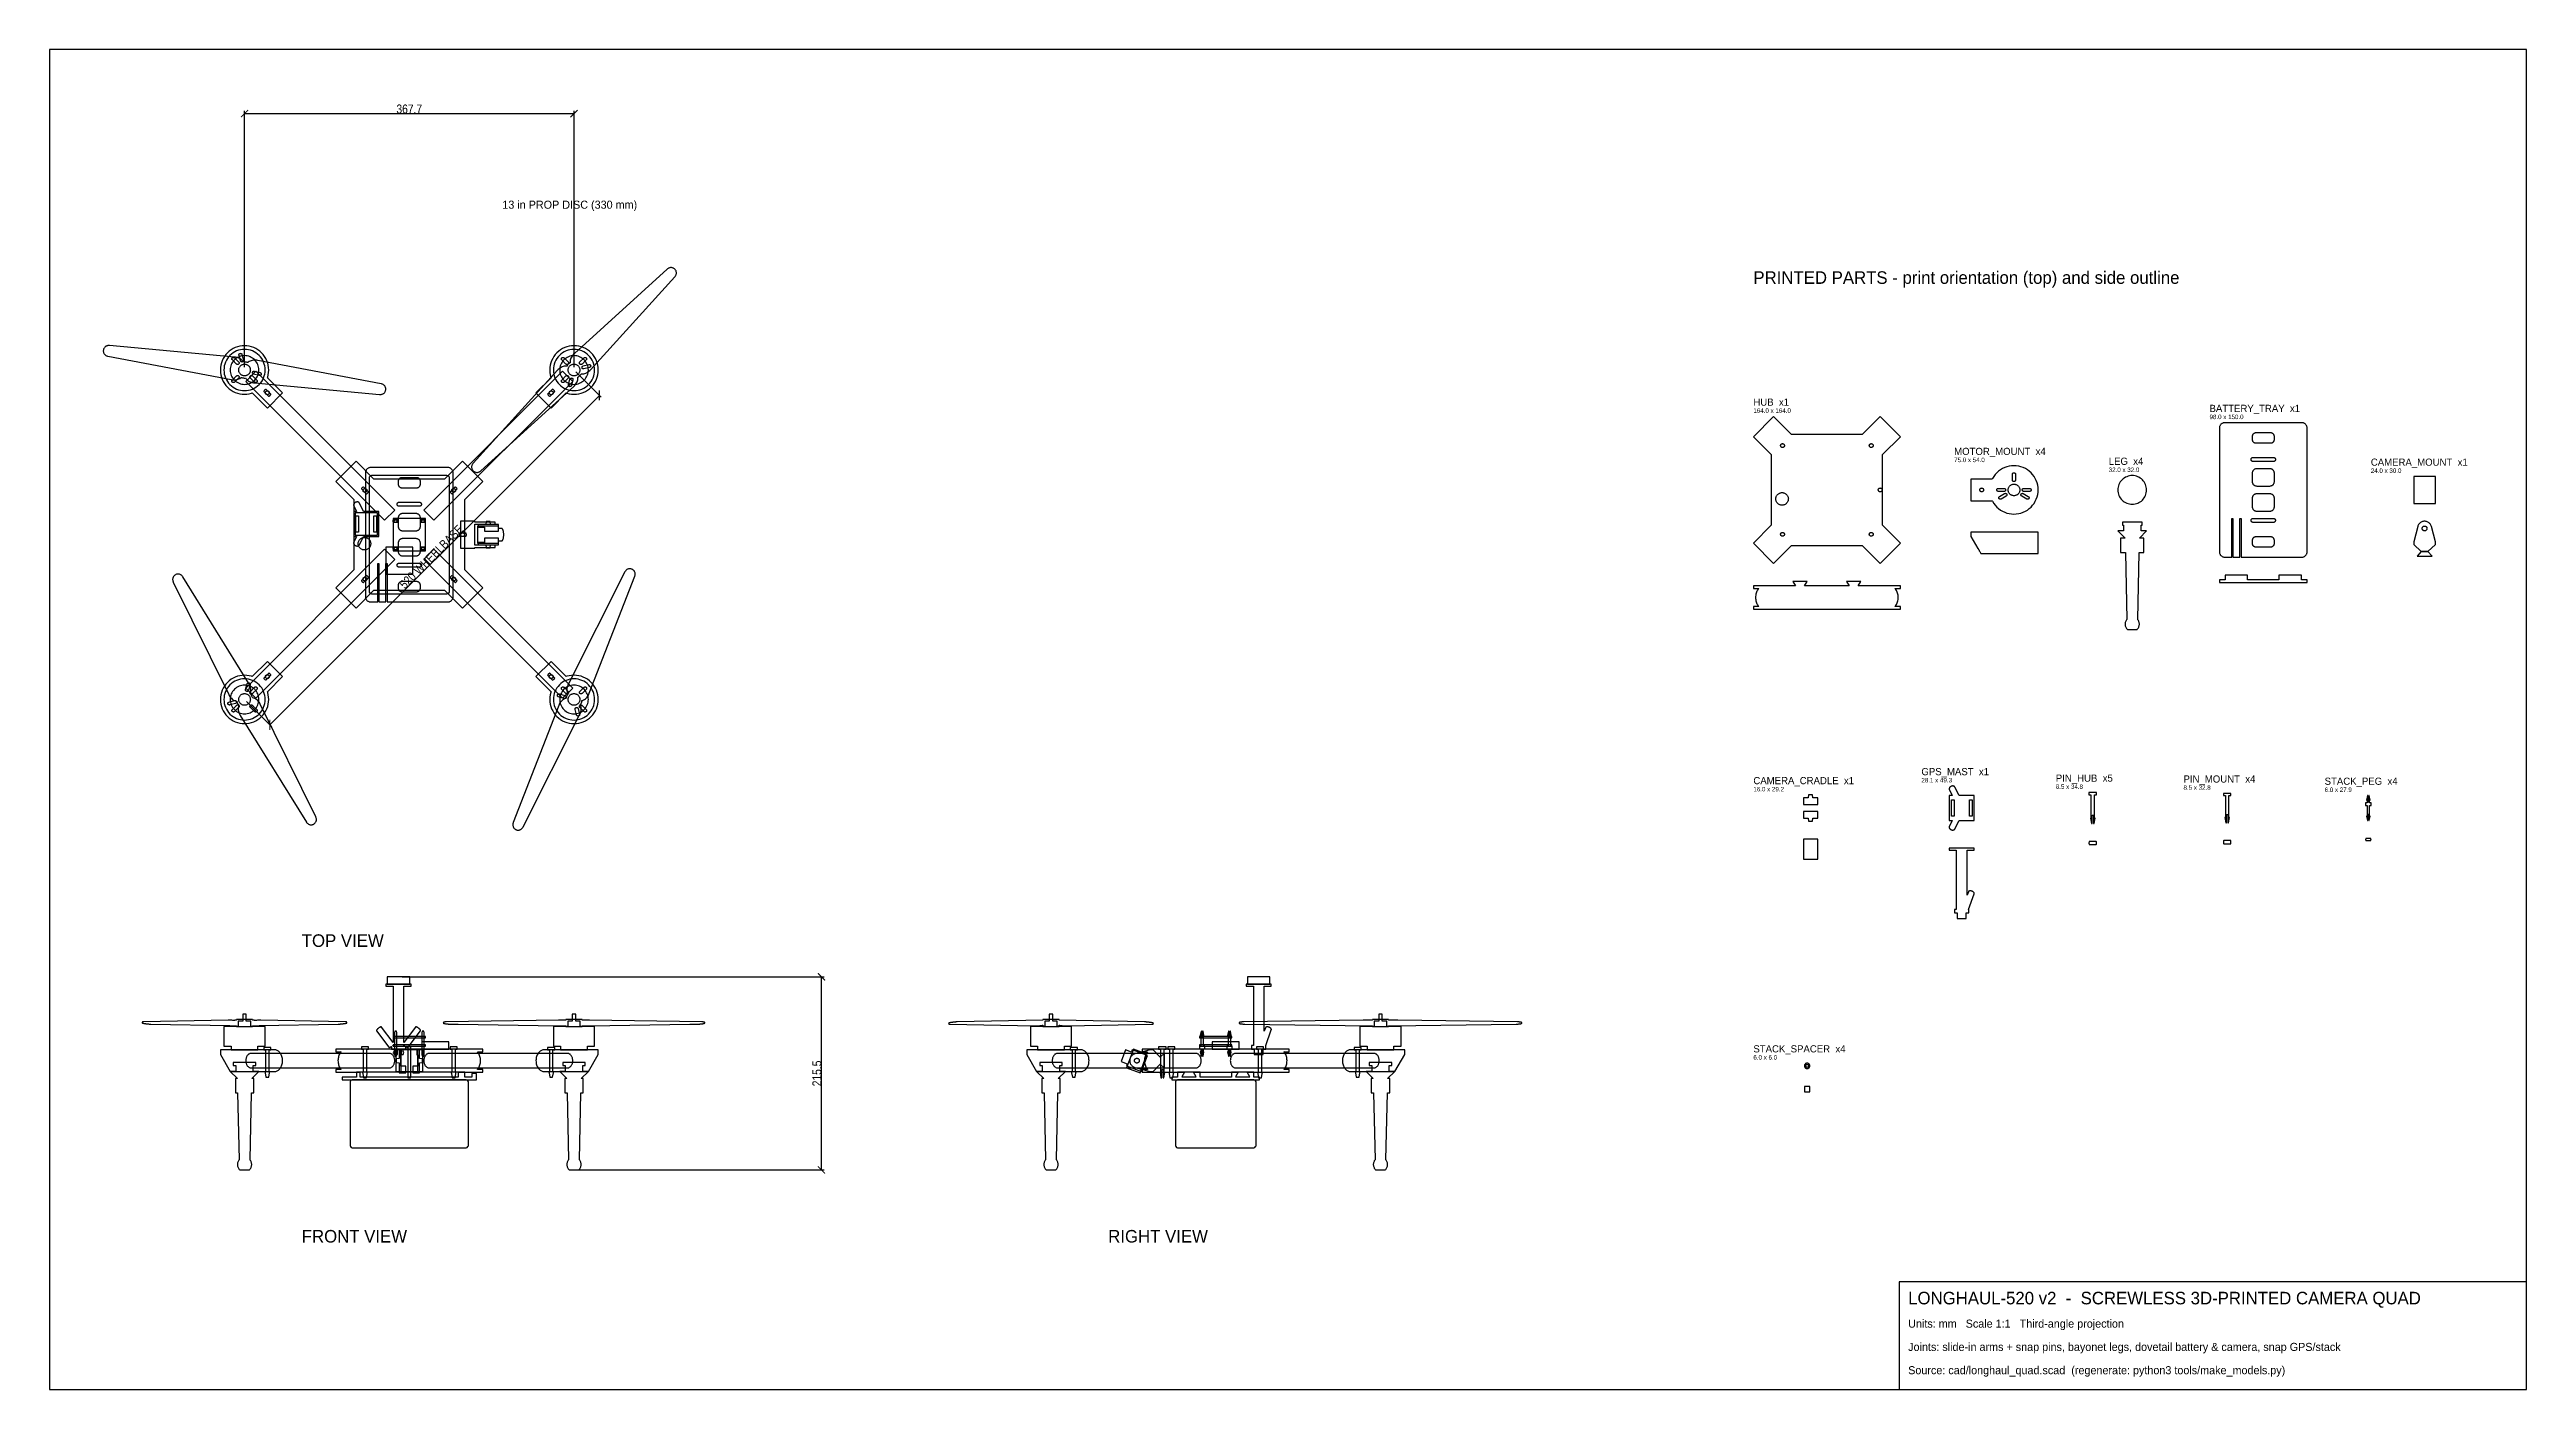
# Model space of a CAD drawing. Header units: millimetres. Extents: x -401 to 2363, y -354 to 1142.
import ezdxf

# ---------------------------------------------------------------- set-up
doc = ezdxf.new("R2010")
doc.units = ezdxf.units.MM
for name, color, linetype in [('BATTERY', 5, 'Continuous'), ('BATTERY_TRAY', 8, 'Continuous'), ('CAMERA', 7, 'Continuous'), ('CAMERA_CRADLE', 8, 'Continuous'), ('CAMERA_MOUNT', 8, 'Continuous'), ('DIMS', 2, 'Continuous'), ('FRAME', 7, 'Continuous'), ('GPS', 3, 'Continuous'), ('GPS_MAST', 8, 'Continuous'), ('HUB', 8, 'Continuous'), ('LEGS', 8, 'Continuous'), ('MOTOR_MOUNTS', 8, 'Continuous'), ('MOTORS', 9, 'Continuous'), ('PARTS', 7, 'Continuous'), ('PINS', 30, 'Continuous'), ('PROPS', 4, 'Continuous'), ('STACK', 3, 'Continuous'), ('STACK_PEGS', 30, 'Continuous'), ('TEXT', 7, 'Continuous'), ('TUBES', 7, 'Continuous'), ('VTX', 1, 'Continuous')]:
    doc.layers.add(name, color=color, linetype=linetype)
doc.styles.add('OpenSansCondensed-Light', font='OpenSansCondensed-Light.ttf')
doc.dimstyles.new('EZDXF', dxfattribs={"dimtxt": 0.25, "dimasz": 0.175, "dimexe": 0.375, "dimexo": 0.125, "dimgap": 0.1, "dimtad": 1, "dimlfac": 100, "dimzin": 12, "dimdsep": 46, "dimtxsty": 'OpenSansCondensed-Light', "dimblk": 'ARCHTICK', "dimcen": 2.5, "dimazin": 3, "dimtfac": 0.5, "dimtmove": 2, "dimatfit": 3})

msp = doc.modelspace()

# ---------------------------------------------------------------- texts
at = {"layer": 'TEXT'}
for s, height, p in [('13 in PROP DISC (330 mm)', 9, (103.84776, 963.84776)), ('PRINTED PARTS - print orientation (top) and side outline', 14, (1500, 880)), ('HUB  x1', 8, (1500, 744.0244)), ('164.0 x 164.0', 5, (1500, 736.0244)), ('98.0 x 150.0', 5, (2009.0488, 729)), ('BATTERY_TRAY  x1', 8, (2009.0488, 737)), ('MOTOR_MOUNT  x4', 8, (1724.0488, 689)), ('75.0 x 54.0', 5, (1724.0488, 681)), ('32.0 x 32.0', 5, (1896.5488, 670)), ('LEG  x4', 8, (1896.5488, 678)), ('24.0 x 30.0', 5, (2189.0488, 669)), ('CAMERA_MOUNT  x1', 8, (2189.0488, 677)), ('GPS_MAST  x1', 8, (1687.5, 331.5841)), ('PIN_HUB  x5', 8, (1837.5, 324.3512)), ('16.0 x 29.2', 5, (1500, 313.5512)), ('CAMERA_CRADLE  x1', 8, (1500, 321.5512)), ('28.1 x 49.3', 5, (1687.5, 323.5841)), ('8.5 x 34.8', 5, (1837.5, 316.3512)), ('8.5 x 32.8', 5, (1980, 315.3512)), ('PIN_MOUNT  x4', 8, (1980, 323.3512)), ('6.0 x 27.9', 5, (2137.5, 312.9012)), ('STACK_PEG  x4', 8, (2137.5, 320.9012)), ('TOP VIEW', 14, (-120, 140)), ('STACK_SPACER  x4', 8, (1500, 22.1854)), ('6.0 x 6.0', 5, (1500, 14.1854)), ('FRONT VIEW', 14, (-120, -190)), ('RIGHT VIEW', 14, (780, -190)), ('LONGHAUL-520 v2  -  SCREWLESS 3D-PRINTED CAMERA QUAD', 14, (1672.74204, -258.99464)), ('Units: mm   Scale 1:1   Third-angle projection', 9, (1672.74204, -284.99464)), ('Joints: slide-in arms + snap pins, bayonet legs, dovetail battery & camera, snap GPS/stack', 9, (1672.74204, -310.99464)), ('Source: cad/longhaul_quad.scad  (regenerate: python3 tools/make_models.py)', 9, (1672.74204, -336.99464))]:
    msp.add_text(s, height=height, dxfattribs=at).set_placement(p)

# ---------------------------------------------------------------- blocks, each defined once
blk = doc.blocks.new('_ARCHTICK')
at = {"color": 0, "linetype": 'BYBLOCK', "const_width": 0.15}
blk.add_lwpolyline([(-0.5, -0.5), (0.5, 0.5)], dxfattribs=at)

# ---------------------------------------------------------------- dimensions: what is measured, and where the dimension line sits
at = {"layer": 'DIMS'}
msp.add_linear_dim(base=(-183.84776, 1070), p1=(-183.84776, 783.84776), p2=(183.84776, 783.84776), dimstyle='EZDXF', override={"dimtxt": 10, "dimasz": 8, "dimexe": 3, "dimexo": 3, "dimdec": 1, "dimlfac": 1}, dxfattribs=at).render()
msp.add_linear_dim(base=(-155.56349, 387.86797), p1=(-183.84776, 416.15224), p2=(183.84776, 783.84776), angle=45, text='<> WHEELBASE', dimstyle='EZDXF', override={"dimtxt": 10, "dimasz": 8, "dimexe": 3, "dimexo": 3, "dimdec": 1, "dimlfac": 1}, dxfattribs=at).render()
msp.add_linear_dim(base=(460, -109), p1=(183.84776, -109), p2=(-11, 106.5), angle=90, dimstyle='EZDXF', override={"dimtxt": 10, "dimasz": 8, "dimexe": 3, "dimexo": 3, "dimdec": 1, "dimlfac": 1}, dxfattribs=at).render()

# ---------------------------------------------------------------- linework, layer by layer
at = {"layer": 'BATTERY'}
for p, q in [((-44.7184, 664.126), (-44.9424, 663)), ((-44.0806, 665.0806), (-44.7184, 664.126)), ((-43.126, 665.7184), (-44.0806, 665.0806)), ((-42, 665.9424), (-43.126, 665.7184)), ((42, 665.9424), (-42, 665.9424)), ((43.126, 665.7184), (42, 665.9424)), ((44.0806, 665.0806), (43.126, 665.7184)), ((44.7184, 664.126), (44.0806, 665.0806)), ((44.9424, 663), (44.7184, 664.126)), ((-44.9424, 663), (-44.9424, 537)), ((44.9424, 537), (44.9424, 663)), ((-44.9424, 537), (-44.7184, 535.874)), ((-44.7184, 535.874), (-44.0806, 534.9194)), ((-44.0806, 534.9194), (-43.126, 534.2816)), ((-43.126, 534.2816), (-42, 534.0576)), ((-42, 534.0576), (42, 534.0576)), ((42, 534.0576), (43.126, 534.2816)), ((43.126, 534.2816), (44.0806, 534.9194)), ((44.0806, 534.9194), (44.7184, 535.874)), ((44.7184, 535.874), (44.9424, 537)), ((-65.4944, -9.63329), (-65.9424, -10.7147)), ((-65.9424, -10.7147), (-65.9424, -81.8853)), ((-64.6667, -8.80559), (-65.4944, -9.63329)), ((-63.5853, -8.35764), (-64.6667, -8.80559)), ((63.5853, -8.35764), (-63.5853, -8.35764)), ((64.6667, -8.80559), (63.5853, -8.35764)), ((65.4944, -9.63329), (64.6667, -8.80559)), ((65.9424, -10.7147), (65.4944, -9.63329)), ((65.9424, -81.8853), (65.9424, -10.7147)), ((855.5056, -9.63329), (855.0576, -10.7147)), ((855.0576, -10.7147), (855.0576, -81.8853)), ((856.3333, -8.80559), (855.5056, -9.63329)), ((857.4147, -8.35764), (856.3333, -8.80559)), ((942.5853, -8.35764), (857.4147, -8.35764)), ((943.6667, -8.80559), (942.5853, -8.35764)), ((944.4944, -9.63329), (943.6667, -8.80559)), ((944.9424, -10.7147), (944.4944, -9.63329)), ((944.9424, -81.8853), (944.9424, -10.7147)), ((-65.9424, -81.8853), (-65.4944, -82.9667)), ((65.4944, -82.9667), (65.9424, -81.8853)), ((855.0576, -81.8853), (855.5056, -82.9667)), ((944.4944, -82.9667), (944.9424, -81.8853)), ((-65.4944, -82.9667), (-64.6667, -83.7944)), ((-64.6667, -83.7944), (-63.5853, -84.2423)), ((-63.5853, -84.2423), (63.5853, -84.2423)), ((63.5853, -84.2423), (64.6667, -83.7944)), ((64.6667, -83.7944), (65.4944, -82.9667)), ((855.5056, -82.9667), (856.3333, -83.7944)), ((856.3333, -83.7944), (857.4147, -84.2423)), ((857.4147, -84.2423), (942.5853, -84.2423)), ((942.5853, -84.2423), (943.6667, -83.7944)), ((943.6667, -83.7944), (944.4944, -82.9667))]:
    msp.add_line(p, q, dxfattribs=at)
at = {"layer": 'BATTERY_TRAY'}
for p, q in [((-48.9711, 669.5881), (-49, 669)), ((-49, 669), (-49, 531)), ((-48.8847, 670.1705), (-48.9711, 669.5881)), ((-48.7416, 670.7417), (-48.8847, 670.1705)), ((-48.5433, 671.2961), (-48.7416, 670.7417)), ((-48.2915, 671.8284), (-48.5433, 671.2961)), ((-47.9888, 672.3334), (-48.2915, 671.8284)), ((-47.6381, 672.8064), (-47.9888, 672.3334)), ((-47.2426, 673.2426), (-47.6381, 672.8064)), ((-46.8064, 673.6381), (-47.2426, 673.2426)), ((-46.3334, 673.9888), (-46.8064, 673.6381)), ((-45.8284, 674.2915), (-46.3334, 673.9888)), ((-45.2961, 674.5433), (-45.8284, 674.2915)), ((-44.7417, 674.7416), (-45.2961, 674.5433)), ((-44.1705, 674.8847), (-44.7417, 674.7416)), ((-43.5881, 674.9711), (-44.1705, 674.8847)), ((-43, 675), (-43.5881, 674.9711)), ((43, 675), (-43, 675)), ((-10.2223, 663.3259), (-9.88559, 663.5277)), ((-9.88559, 663.5277), (-9.53073, 663.6955)), ((-9.53073, 663.6955), (-9.16113, 663.8278)), ((-9.16113, 663.8278), (-8.78036, 663.9231)), ((-8.78036, 663.9231), (-8.39207, 663.9807)), ((-8.39207, 663.9807), (-8, 664)), ((-8, 664), (8, 664)), ((8, 664), (8.39207, 663.9807)), ((8.39207, 663.9807), (8.78036, 663.9231)), ((8.78036, 663.9231), (9.16113, 663.8278)), ((9.16113, 663.8278), (9.53073, 663.6955)), ((9.53073, 663.6955), (9.88559, 663.5277)), ((9.88559, 663.5277), (10.2223, 663.3259)), ((43.5881, 674.9711), (43, 675)), ((44.1705, 674.8847), (43.5881, 674.9711)), ((44.7417, 674.7416), (44.1705, 674.8847)), ((45.2961, 674.5433), (44.7417, 674.7416)), ((45.8284, 674.2915), (45.2961, 674.5433)), ((46.3334, 673.9888), (45.8284, 674.2915)), ((46.8064, 673.6381), (46.3334, 673.9888)), ((47.2426, 673.2426), (46.8064, 673.6381)), ((47.6381, 672.8064), (47.2426, 673.2426)), ((47.9888, 672.3334), (47.6381, 672.8064)), ((48.2915, 671.8284), (47.9888, 672.3334)), ((48.5433, 671.2961), (48.2915, 671.8284)), ((48.7416, 670.7417), (48.5433, 671.2961)), ((48.8847, 670.1705), (48.7416, 670.7417)), ((48.9711, 669.5881), (48.8847, 670.1705)), ((49, 669), (48.9711, 669.5881)), ((49, 531), (49, 669)), ((-12.9142, 635.6642), (-12.7688, 635.796)), ((-12.7688, 635.796), (-12.6111, 635.9129)), ((-12.6111, 635.9129), (-12.4428, 636.0138)), ((-12.4428, 636.0138), (-12.2654, 636.0978)), ((-12.2654, 636.0978), (-12.0806, 636.1639)), ((-12.0806, 636.1639), (-11.8902, 636.2116)), ((-12, 660), (-11.9807, 660.3921)), ((-12, 656), (-12, 660)), ((-11.9807, 655.6079), (-12, 656)), ((-11.9807, 660.3921), (-11.9231, 660.7804)), ((-11.9231, 655.2196), (-11.9807, 655.6079)), ((-11.9231, 660.7804), (-11.8278, 661.1611)), ((-11.8278, 654.8389), (-11.9231, 655.2196)), ((-11.8902, 636.2116), (-11.696, 636.2404)), ((-11.8278, 661.1611), (-11.6955, 661.5307)), ((-11.6955, 654.4693), (-11.8278, 654.8389)), ((-11.696, 636.2404), (-11.5, 636.25)), ((-11.6955, 661.5307), (-11.5277, 661.8856)), ((-11.5277, 654.1144), (-11.6955, 654.4693)), ((-11.5277, 661.8856), (-11.3259, 662.2223)), ((-11.3259, 653.7777), (-11.5277, 654.1144)), ((-11.5, 636.25), (11.5, 636.25)), ((-11.3259, 662.2223), (-11.092, 662.5376)), ((-11.092, 653.4624), (-11.3259, 653.7777)), ((-11.092, 662.5376), (-10.8284, 662.8284)), ((-10.8284, 653.1716), (-11.092, 653.4624)), ((-10.8284, 662.8284), (-10.5376, 663.092)), ((-10.5376, 652.908), (-10.8284, 653.1716)), ((-10.5376, 663.092), (-10.2223, 663.3259)), ((-10.2223, 652.6741), (-10.5376, 652.908)), ((-9.88559, 652.4723), (-10.2223, 652.6741)), ((-9.53073, 652.3045), (-9.88559, 652.4723)), ((-9.16113, 652.1722), (-9.53073, 652.3045)), ((-8.78036, 652.0769), (-9.16113, 652.1722)), ((-8.39207, 652.0193), (-8.78036, 652.0769)), ((-8, 652), (-8.39207, 652.0193)), ((8, 652), (-8, 652)), ((8.39207, 652.0193), (8, 652)), ((8.78036, 652.0769), (8.39207, 652.0193)), ((9.16113, 652.1722), (8.78036, 652.0769)), ((9.53073, 652.3045), (9.16113, 652.1722)), ((9.88559, 652.4723), (9.53073, 652.3045)), ((10.2223, 652.6741), (9.88559, 652.4723)), ((10.2223, 663.3259), (10.5376, 663.092)), ((10.5376, 652.908), (10.2223, 652.6741)), ((10.5376, 663.092), (10.8284, 662.8284)), ((10.8284, 653.1716), (10.5376, 652.908)), ((10.8284, 662.8284), (11.092, 662.5376)), ((11.092, 653.4624), (10.8284, 653.1716)), ((11.092, 662.5376), (11.3259, 662.2223)), ((11.3259, 653.7777), (11.092, 653.4624)), ((11.3259, 662.2223), (11.5277, 661.8856)), ((11.5277, 654.1144), (11.3259, 653.7777)), ((11.5, 636.25), (11.696, 636.2404)), ((11.5277, 661.8856), (11.6955, 661.5307)), ((11.6955, 654.4693), (11.5277, 654.1144)), ((11.6955, 661.5307), (11.8278, 661.1611)), ((11.8278, 654.8389), (11.6955, 654.4693)), ((11.696, 636.2404), (11.8902, 636.2116)), ((11.8278, 661.1611), (11.9231, 660.7804)), ((11.9231, 655.2196), (11.8278, 654.8389)), ((11.8902, 636.2116), (12.0806, 636.1639)), ((11.9231, 660.7804), (11.9807, 660.3921)), ((11.9807, 655.6079), (11.9231, 655.2196)), ((11.9807, 660.3921), (12, 660)), ((12, 656), (11.9807, 655.6079)), ((12, 660), (12, 656)), ((12.0806, 636.1639), (12.2654, 636.0978)), ((12.2654, 636.0978), (12.4428, 636.0138)), ((12.4428, 636.0138), (12.6111, 635.9129)), ((12.6111, 635.9129), (12.7688, 635.796)), ((12.7688, 635.796), (12.9142, 635.6642)), ((-13.5, 634.25), (-13.4904, 634.446)), ((-13.5, 633.75), (-13.5, 634.25)), ((-13.4904, 633.554), (-13.5, 633.75)), ((-13.4904, 634.446), (-13.4616, 634.6402)), ((-13.4616, 633.3598), (-13.4904, 633.554)), ((-13.4616, 634.6402), (-13.4139, 634.8306)), ((-13.4139, 633.1694), (-13.4616, 633.3598)), ((-13.4139, 634.8306), (-13.3478, 635.0154)), ((-13.3478, 632.9846), (-13.4139, 633.1694)), ((-13.3478, 635.0154), (-13.2638, 635.1928)), ((-13.2638, 632.8072), (-13.3478, 632.9846)), ((-13.2638, 635.1928), (-13.1629, 635.3611)), ((-13.1629, 632.6389), (-13.2638, 632.8072)), ((-13.1629, 635.3611), (-13.046, 635.5188)), ((-13.046, 632.4812), (-13.1629, 632.6389)), ((-13.046, 635.5188), (-12.9142, 635.6642)), ((-12.9142, 632.3358), (-13.046, 632.4812)), ((-12.7688, 632.204), (-12.9142, 632.3358)), ((-12.6111, 632.0871), (-12.7688, 632.204)), ((-12.4428, 631.9862), (-12.6111, 632.0871)), ((-12.2654, 631.9022), (-12.4428, 631.9862)), ((-12.0806, 631.8361), (-12.2654, 631.9022)), ((-11.8902, 631.7884), (-12.0806, 631.8361)), ((-12, 619), (-11.9759, 619.4901)), ((-12, 609), (-12, 619)), ((-11.9759, 608.50992), (-12, 609)), ((-11.9759, 619.4901), (-11.9039, 619.9754)), ((-11.9039, 608.02455), (-11.9759, 608.50992)), ((-11.9039, 619.9754), (-11.7847, 620.4514)), ((-11.696, 631.7596), (-11.8902, 631.7884)), ((-11.7847, 620.4514), (-11.6194, 620.9134)), ((-11.5, 631.75), (-11.696, 631.7596)), ((-11.6194, 620.9134), (-11.4096, 621.357)), ((11.5, 631.75), (-11.5, 631.75)), ((-11.4096, 621.357), (-11.1573, 621.7778)), ((-11.1573, 621.7778), (-10.8651, 622.172)), ((-10.8651, 622.172), (-10.5355, 622.5355)), ((-10.5355, 622.5355), (-10.172, 622.8651)), ((-10.172, 622.8651), (-9.77785, 623.1573)), ((-9.77785, 623.1573), (-9.35698, 623.4096)), ((-9.35698, 623.4096), (-8.91342, 623.6194)), ((-8.91342, 623.6194), (-8.45142, 623.7847)), ((-8.45142, 623.7847), (-7.97545, 623.9039)), ((-7.97545, 623.9039), (-7.49008, 623.9759)), ((-7.49008, 623.9759), (-7, 624)), ((-7, 624), (7, 624)), ((7, 624), (7.49008, 623.9759)), ((7.49008, 623.9759), (7.97545, 623.9039)), ((7.97545, 623.9039), (8.45142, 623.7847)), ((8.45142, 623.7847), (8.91342, 623.6194)), ((8.91342, 623.6194), (9.35698, 623.4096)), ((9.35698, 623.4096), (9.77785, 623.1573)), ((9.77785, 623.1573), (10.172, 622.8651)), ((10.172, 622.8651), (10.5355, 622.5355)), ((10.5355, 622.5355), (10.8651, 622.172)), ((10.8651, 622.172), (11.1573, 621.7778)), ((11.1573, 621.7778), (11.4096, 621.357)), ((11.4096, 621.357), (11.6194, 620.9134)), ((11.696, 631.7596), (11.5, 631.75)), ((11.6194, 620.9134), (11.7847, 620.4514)), ((11.8902, 631.7884), (11.696, 631.7596)), ((11.7847, 620.4514), (11.9039, 619.9754)), ((12.0806, 631.8361), (11.8902, 631.7884)), ((11.9039, 619.9754), (11.9759, 619.4901)), ((11.9759, 608.50992), (11.9039, 608.02455)), ((11.9759, 619.4901), (12, 619)), ((12, 609), (11.9759, 608.50992)), ((12, 619), (12, 609)), ((12.2654, 631.9022), (12.0806, 631.8361)), ((12.4428, 631.9862), (12.2654, 631.9022)), ((12.6111, 632.0871), (12.4428, 631.9862)), ((12.7688, 632.204), (12.6111, 632.0871)), ((12.9142, 632.3358), (12.7688, 632.204)), ((12.9142, 635.6642), (13.046, 635.5188)), ((13.046, 632.4812), (12.9142, 632.3358)), ((13.046, 635.5188), (13.1629, 635.3611)), ((13.1629, 632.6389), (13.046, 632.4812)), ((13.1629, 635.3611), (13.2638, 635.1928)), ((13.2638, 632.8072), (13.1629, 632.6389)), ((13.2638, 635.1928), (13.3478, 635.0154)), ((13.3478, 632.9846), (13.2638, 632.8072)), ((13.3478, 635.0154), (13.4139, 634.8306)), ((13.4139, 633.1694), (13.3478, 632.9846)), ((13.4139, 634.8306), (13.4616, 634.6402)), ((13.4616, 633.3598), (13.4139, 633.1694)), ((13.4616, 634.6402), (13.4904, 634.446)), ((13.4904, 633.554), (13.4616, 633.3598)), ((13.4904, 634.446), (13.5, 634.25)), ((13.5, 633.75), (13.4904, 633.554)), ((13.5, 634.25), (13.5, 633.75)), ((-12, 591), (-11.9759, 591.49008)), ((-12, 581), (-12, 591)), ((-11.9759, 580.5099), (-12, 581)), ((-11.9759, 591.49008), (-11.9039, 591.97545)), ((-11.9039, 580.0246), (-11.9759, 580.5099)), ((-11.7847, 607.54858), (-11.9039, 608.02455)), ((-11.9039, 591.97545), (-11.7847, 592.45142)), ((-11.6194, 607.08658), (-11.7847, 607.54858)), ((-11.7847, 592.45142), (-11.6194, 592.91342)), ((-11.4096, 606.64302), (-11.6194, 607.08658)), ((-11.6194, 592.91342), (-11.4096, 593.35698)), ((-11.1573, 606.22215), (-11.4096, 606.64302)), ((-11.4096, 593.35698), (-11.1573, 593.77785)), ((-10.8651, 605.82803), (-11.1573, 606.22215)), ((-11.1573, 593.77785), (-10.8651, 594.17197)), ((-10.5355, 605.46446), (-10.8651, 605.82803)), ((-10.8651, 594.17197), (-10.5355, 594.53554)), ((-10.172, 605.13495), (-10.5355, 605.46446)), ((-10.5355, 594.53554), (-10.172, 594.86505)), ((-9.77785, 604.84265), (-10.172, 605.13495)), ((-10.172, 594.86505), (-9.77785, 595.15735)), ((-9.35698, 604.59039), (-9.77785, 604.84265)), ((-9.77785, 595.15735), (-9.35698, 595.40961)), ((-8.91342, 604.3806), (-9.35698, 604.59039)), ((-9.35698, 595.40961), (-8.91342, 595.6194)), ((-8.45142, 604.2153), (-8.91342, 604.3806)), ((-8.91342, 595.6194), (-8.45142, 595.7847)), ((-7.97545, 604.09607), (-8.45142, 604.2153)), ((-8.45142, 595.7847), (-7.97545, 595.90393)), ((-7.49008, 604.02408), (-7.97545, 604.09607)), ((-7.97545, 595.90393), (-7.49008, 595.97592)), ((-7, 604), (-7.49008, 604.02408)), ((-7.49008, 595.97592), (-7, 596)), ((7, 604), (-7, 604)), ((-7, 596), (7, 596)), ((7.49008, 604.02408), (7, 604)), ((7, 596), (7.49008, 595.97592)), ((7.97545, 604.09607), (7.49008, 604.02408)), ((7.49008, 595.97592), (7.97545, 595.90393)), ((8.45142, 604.2153), (7.97545, 604.09607)), ((7.97545, 595.90393), (8.45142, 595.7847)), ((8.91342, 604.3806), (8.45142, 604.2153)), ((8.45142, 595.7847), (8.91342, 595.6194)), ((9.35698, 604.59039), (8.91342, 604.3806)), ((8.91342, 595.6194), (9.35698, 595.40961)), ((9.77785, 604.84265), (9.35698, 604.59039)), ((9.35698, 595.40961), (9.77785, 595.15735)), ((10.172, 605.13495), (9.77785, 604.84265)), ((9.77785, 595.15735), (10.172, 594.86505)), ((10.5355, 605.46446), (10.172, 605.13495)), ((10.172, 594.86505), (10.5355, 594.53554)), ((10.8651, 605.82803), (10.5355, 605.46446)), ((10.5355, 594.53554), (10.8651, 594.17197)), ((11.1573, 606.22215), (10.8651, 605.82803)), ((10.8651, 594.17197), (11.1573, 593.77785)), ((11.4096, 606.64302), (11.1573, 606.22215)), ((11.1573, 593.77785), (11.4096, 593.35698)), ((11.6194, 607.08658), (11.4096, 606.64302)), ((11.4096, 593.35698), (11.6194, 592.91342)), ((11.7847, 607.54858), (11.6194, 607.08658)), ((11.6194, 592.91342), (11.7847, 592.45142)), ((11.9039, 608.02455), (11.7847, 607.54858)), ((11.7847, 592.45142), (11.9039, 591.97545)), ((11.9039, 591.97545), (11.9759, 591.49008)), ((11.9759, 580.5099), (11.9039, 580.0246)), ((11.9759, 591.49008), (12, 591)), ((12, 581), (11.9759, 580.5099)), ((12, 591), (12, 581)), ((-35.2, 568), (-34, 568)), ((-35.2, 525), (-35.2, 568)), ((-34, 568), (-34, 525)), ((-26, 525), (-26, 568)), ((-26, 568), (-24.8, 568)), ((-24.8, 568), (-24.8, 525)), ((-13.5, 566.25), (-13.4904, 566.446)), ((-13.5, 565.75), (-13.5, 566.25)), ((-13.4904, 565.554), (-13.5, 565.75)), ((-13.4904, 566.446), (-13.4616, 566.6402)), ((-13.4616, 565.3598), (-13.4904, 565.554)), ((-13.4616, 566.6402), (-13.4139, 566.8306)), ((-13.4139, 565.1694), (-13.4616, 565.3598)), ((-13.4139, 566.8306), (-13.3478, 567.0154)), ((-13.3478, 564.9846), (-13.4139, 565.1694)), ((-13.3478, 567.0154), (-13.2638, 567.1928)), ((-13.2638, 564.8072), (-13.3478, 564.9846)), ((-13.2638, 567.1928), (-13.1629, 567.3611)), ((-13.1629, 564.6389), (-13.2638, 564.8072)), ((-13.1629, 567.3611), (-13.046, 567.5188)), ((-13.046, 564.4812), (-13.1629, 564.6389)), ((-13.046, 567.5188), (-12.9142, 567.6642)), ((-12.9142, 564.3358), (-13.046, 564.4812)), ((-12.9142, 567.6642), (-12.7688, 567.796)), ((-12.7688, 564.204), (-12.9142, 564.3358)), ((-12.7688, 567.796), (-12.6111, 567.9129)), ((-12.6111, 564.0871), (-12.7688, 564.204)), ((-12.6111, 567.9129), (-12.4428, 568.0138)), ((-12.4428, 563.9862), (-12.6111, 564.0871)), ((-12.4428, 568.0138), (-12.2654, 568.0978)), ((-12.2654, 563.9022), (-12.4428, 563.9862)), ((-12.2654, 568.0978), (-12.0806, 568.1639)), ((-12.0806, 563.8361), (-12.2654, 563.9022)), ((-12.0806, 568.1639), (-11.8902, 568.2116)), ((-11.8902, 563.7884), (-12.0806, 563.8361)), ((-11.7847, 579.5486), (-11.9039, 580.0246)), ((-11.8902, 568.2116), (-11.696, 568.2404)), ((-11.696, 563.7596), (-11.8902, 563.7884)), ((-11.6194, 579.0866), (-11.7847, 579.5486)), ((-11.696, 568.2404), (-11.5, 568.25)), ((-11.5, 563.75), (-11.696, 563.7596)), ((-11.4096, 578.643), (-11.6194, 579.0866)), ((-11.5, 568.25), (11.5, 568.25)), ((11.5, 563.75), (-11.5, 563.75)), ((-11.1573, 578.2222), (-11.4096, 578.643)), ((-10.8651, 577.828), (-11.1573, 578.2222)), ((-10.5355, 577.4645), (-10.8651, 577.828)), ((-10.172, 577.1349), (-10.5355, 577.4645)), ((-9.77785, 576.8427), (-10.172, 577.1349)), ((-9.35698, 576.5904), (-9.77785, 576.8427)), ((-8.91342, 576.3806), (-9.35698, 576.5904)), ((-8.45142, 576.2153), (-8.91342, 576.3806)), ((-7.97545, 576.0961), (-8.45142, 576.2153)), ((-7.49008, 576.0241), (-7.97545, 576.0961)), ((-7, 576), (-7.49008, 576.0241)), ((7, 576), (-7, 576)), ((7.49008, 576.0241), (7, 576)), ((7.97545, 576.0961), (7.49008, 576.0241)), ((8.45142, 576.2153), (7.97545, 576.0961)), ((8.91342, 576.3806), (8.45142, 576.2153)), ((9.35698, 576.5904), (8.91342, 576.3806)), ((9.77785, 576.8427), (9.35698, 576.5904)), ((10.172, 577.1349), (9.77785, 576.8427)), ((10.5355, 577.4645), (10.172, 577.1349)), ((10.8651, 577.828), (10.5355, 577.4645)), ((11.1573, 578.2222), (10.8651, 577.828)), ((11.4096, 578.643), (11.1573, 578.2222)), ((11.6194, 579.0866), (11.4096, 578.643)), ((11.5, 568.25), (11.696, 568.2404)), ((11.696, 563.7596), (11.5, 563.75)), ((11.7847, 579.5486), (11.6194, 579.0866)), ((11.696, 568.2404), (11.8902, 568.2116)), ((11.8902, 563.7884), (11.696, 563.7596)), ((11.9039, 580.0246), (11.7847, 579.5486)), ((11.8902, 568.2116), (12.0806, 568.1639)), ((12.0806, 563.8361), (11.8902, 563.7884)), ((12.0806, 568.1639), (12.2654, 568.0978)), ((12.2654, 563.9022), (12.0806, 563.8361)), ((12.2654, 568.0978), (12.4428, 568.0138)), ((12.4428, 563.9862), (12.2654, 563.9022)), ((12.4428, 568.0138), (12.6111, 567.9129)), ((12.6111, 564.0871), (12.4428, 563.9862)), ((12.6111, 567.9129), (12.7688, 567.796)), ((12.7688, 564.204), (12.6111, 564.0871)), ((12.7688, 567.796), (12.9142, 567.6642)), ((12.9142, 564.3358), (12.7688, 564.204)), ((12.9142, 567.6642), (13.046, 567.5188)), ((13.046, 564.4812), (12.9142, 564.3358)), ((13.046, 567.5188), (13.1629, 567.3611)), ((13.1629, 564.6389), (13.046, 564.4812)), ((13.1629, 567.3611), (13.2638, 567.1928)), ((13.2638, 564.8072), (13.1629, 564.6389)), ((13.2638, 567.1928), (13.3478, 567.0154)), ((13.3478, 564.9846), (13.2638, 564.8072)), ((13.3478, 567.0154), (13.4139, 566.8306)), ((13.4139, 565.1694), (13.3478, 564.9846)), ((13.4139, 566.8306), (13.4616, 566.6402)), ((13.4616, 565.3598), (13.4139, 565.1694)), ((13.4616, 566.6402), (13.4904, 566.446)), ((13.4904, 565.554), (13.4616, 565.3598)), ((13.4904, 566.446), (13.5, 566.25)), ((13.5, 565.75), (13.4904, 565.554)), ((13.5, 566.25), (13.5, 565.75)), ((-49, 531), (-48.9711, 530.4119)), ((-48.9711, 530.4119), (-48.8847, 529.8295)), ((-48.8847, 529.8295), (-48.7416, 529.2583)), ((-48.7416, 529.2583), (-48.5433, 528.7039)), ((-48.5433, 528.7039), (-48.2915, 528.1716)), ((-48.2915, 528.1716), (-47.9888, 527.6666)), ((-47.9888, 527.6666), (-47.6381, 527.1936)), ((-47.6381, 527.1936), (-47.2426, 526.7574)), ((-47.2426, 526.7574), (-46.8064, 526.3619)), ((-46.8064, 526.3619), (-46.3334, 526.0112)), ((-46.3334, 526.0112), (-45.8284, 525.7085)), ((-45.8284, 525.7085), (-45.2961, 525.4567)), ((-45.2961, 525.4567), (-44.7417, 525.2584)), ((-44.7417, 525.2584), (-44.1705, 525.1153)), ((-12, 544), (-11.9807, 544.3921)), ((-12, 540), (-12, 544)), ((-11.9807, 539.6079), (-12, 540)), ((-11.9807, 544.3921), (-11.9231, 544.7804)), ((-11.9231, 539.2196), (-11.9807, 539.6079)), ((-11.9231, 544.7804), (-11.8278, 545.1611)), ((-11.8278, 538.8389), (-11.9231, 539.2196)), ((-11.8278, 545.1611), (-11.6955, 545.5307)), ((-11.6955, 538.4693), (-11.8278, 538.8389)), ((-11.6955, 545.5307), (-11.5277, 545.8856)), ((-11.5277, 538.1144), (-11.6955, 538.4693)), ((-11.5277, 545.8856), (-11.3259, 546.2223)), ((-11.3259, 537.7777), (-11.5277, 538.1144)), ((-11.3259, 546.2223), (-11.092, 546.5376)), ((-11.092, 537.4624), (-11.3259, 537.7777)), ((-11.092, 546.5376), (-10.8284, 546.8284)), ((-10.8284, 537.1716), (-11.092, 537.4624)), ((-10.8284, 546.8284), (-10.5376, 547.092)), ((-10.5376, 536.908), (-10.8284, 537.1716)), ((-10.5376, 547.092), (-10.2223, 547.3259)), ((-10.2223, 536.6741), (-10.5376, 536.908)), ((-10.2223, 547.3259), (-9.88559, 547.5277)), ((-9.88559, 536.4723), (-10.2223, 536.6741)), ((-9.88559, 547.5277), (-9.53073, 547.6955)), ((-9.53073, 536.3045), (-9.88559, 536.4723)), ((-9.53073, 547.6955), (-9.16113, 547.8278)), ((-9.16113, 536.1722), (-9.53073, 536.3045)), ((-9.16113, 547.8278), (-8.78036, 547.9231)), ((-8.78036, 536.0769), (-9.16113, 536.1722)), ((-8.78036, 547.9231), (-8.39207, 547.9807)), ((-8.39207, 536.0193), (-8.78036, 536.0769)), ((-8.39207, 547.9807), (-8, 548)), ((-8, 536), (-8.39207, 536.0193)), ((-8, 548), (8, 548)), ((8, 536), (-8, 536)), ((8, 548), (8.39207, 547.9807)), ((8.39207, 536.0193), (8, 536)), ((8.39207, 547.9807), (8.78036, 547.9231)), ((8.78036, 536.0769), (8.39207, 536.0193)), ((8.78036, 547.9231), (9.16113, 547.8278)), ((9.16113, 536.1722), (8.78036, 536.0769)), ((9.16113, 547.8278), (9.53073, 547.6955)), ((9.53073, 536.3045), (9.16113, 536.1722)), ((9.53073, 547.6955), (9.88559, 547.5277)), ((9.88559, 536.4723), (9.53073, 536.3045)), ((9.88559, 547.5277), (10.2223, 547.3259)), ((10.2223, 536.6741), (9.88559, 536.4723)), ((10.2223, 547.3259), (10.5376, 547.092)), ((10.5376, 536.908), (10.2223, 536.6741)), ((10.5376, 547.092), (10.8284, 546.8284)), ((10.8284, 537.1716), (10.5376, 536.908)), ((10.8284, 546.8284), (11.092, 546.5376)), ((11.092, 537.4624), (10.8284, 537.1716)), ((11.092, 546.5376), (11.3259, 546.2223)), ((11.3259, 537.7777), (11.092, 537.4624)), ((11.3259, 546.2223), (11.5277, 545.8856)), ((11.5277, 538.1144), (11.3259, 537.7777)), ((11.5277, 545.8856), (11.6955, 545.5307)), ((11.6955, 538.4693), (11.5277, 538.1144)), ((11.6955, 545.5307), (11.8278, 545.1611)), ((11.8278, 538.8389), (11.6955, 538.4693)), ((11.8278, 545.1611), (11.9231, 544.7804)), ((11.9231, 539.2196), (11.8278, 538.8389)), ((11.9231, 544.7804), (11.9807, 544.3921)), ((11.9807, 539.6079), (11.9231, 539.2196)), ((11.9807, 544.3921), (12, 544)), ((12, 540), (11.9807, 539.6079)), ((12, 544), (12, 540)), ((44.1705, 525.1153), (44.7417, 525.2584)), ((44.7417, 525.2584), (45.2961, 525.4567)), ((45.2961, 525.4567), (45.8284, 525.7085)), ((45.8284, 525.7085), (46.3334, 526.0112)), ((46.3334, 526.0112), (46.8064, 526.3619)), ((46.8064, 526.3619), (47.2426, 526.7574)), ((47.2426, 526.7574), (47.6381, 527.1936)), ((47.6381, 527.1936), (47.9888, 527.6666)), ((47.9888, 527.6666), (48.2915, 528.1716)), ((48.2915, 528.1716), (48.5433, 528.7039)), ((48.5433, 528.7039), (48.7416, 529.2583)), ((48.7416, 529.2583), (48.8847, 529.8295)), ((48.8847, 529.8295), (48.9711, 530.4119)), ((48.9711, 530.4119), (49, 531)), ((-44.1705, 525.1153), (-43.5881, 525.0289)), ((-43.5881, 525.0289), (-43, 525)), ((-43, 525), (-35.2, 525)), ((-34, 525), (-26, 525)), ((-24.8, 525), (43, 525)), ((43, 525), (43.5881, 525.0289)), ((43.5881, 525.0289), (44.1705, 525.1153)), ((62, 0), (-59, 0)), ((-59, 0), (-59, -5.29999)), ((62, -5.29999), (62, 0)), ((882.5, 0), (857.5, 0)), ((857.5, 0), (857.5, -5.29999)), ((882.5, -5.29999), (882.5, 0)), ((942.5, 0), (917.5, 0)), ((917.5, 0), (917.5, -5.29999)), ((942.5, -5.29999), (942.5, 0)), ((-59, -5.29999), (-75, -5.29999)), ((-75, -5.29999), (-75, -8.29999)), ((-75, -8.29999), (75, -8.29999)), ((70, -5.29999), (62, -5.29999)), ((75, -1.29999), (70, -1.29999)), ((70, -1.29999), (70, -5.29999)), ((75, -8.29999), (75, -1.29999)), ((857.5, -5.29999), (851, -5.29999)), ((851, -5.29999), (851, -8.29999)), ((851, -8.29999), (949, -8.29999)), ((917.5, -5.29999), (882.5, -5.29999)), ((949, -5.29999), (942.5, -5.29999)), ((949, -8.29999), (949, -5.29999))]:
    msp.add_line(p, q, dxfattribs=at)
at = {"layer": 'CAMERA'}
for p, q in [((99.7064, 609.5), (76.2936, 609.5)), ((76.2936, 609.5), (76.2936, 590.5)), ((99.7064, 607), (99.7064, 609.5)), ((76.2936, 590.5), (99.7064, 590.5)), ((103.035, 607), (99.7064, 607)), ((99.7064, 593), (103.035, 593)), ((99.7064, 590.5), (99.7064, 593)), ((103.27, 606.96628), (103.035, 607)), ((103.035, 593), (103.27, 593.03372)), ((103.502, 606.86549), (103.27, 606.96628)), ((103.27, 593.03372), (103.502, 593.13451)), ((103.73, 606.69858), (103.502, 606.86549)), ((103.502, 593.13451), (103.73, 593.30142)), ((103.951, 606.46715), (103.73, 606.69858)), ((103.73, 593.30142), (103.951, 593.53285)), ((104.164, 606.17345), (103.951, 606.46715)), ((103.951, 593.53285), (104.164, 593.82655)), ((104.365, 605.82028), (104.164, 606.17345)), ((104.164, 593.82655), (104.365, 594.17972)), ((104.554, 605.41107), (104.365, 605.82028)), ((104.365, 594.17972), (104.554, 594.58893)), ((104.728, 604.94974), (104.554, 605.41107)), ((104.554, 594.58893), (104.728, 595.05026)), ((104.886, 604.44075), (104.728, 604.94974)), ((104.728, 595.05026), (104.886, 595.55925)), ((105.026, 603.88898), (104.886, 604.44075)), ((104.886, 595.55925), (105.026, 596.11102)), ((105.147, 603.29977), (105.026, 603.88898)), ((105.026, 596.11102), (105.147, 596.70023)), ((105.247, 602.67877), (105.147, 603.29977)), ((105.147, 596.70023), (105.247, 597.32123)), ((105.326, 602.03198), (105.247, 602.67877)), ((105.247, 597.32123), (105.326, 597.96802)), ((105.383, 601.36563), (105.326, 602.03198)), ((105.326, 597.96802), (105.383, 598.63437)), ((105.418, 600.68611), (105.383, 601.36563)), ((105.383, 598.63437), (105.418, 599.31389)), ((105.429, 600), (105.418, 600.68611)), ((105.418, 599.31389), (105.429, 600)), ((-0.78113, 25.0052), (-9.5, 25.0052)), ((-9.5, 25.0052), (-9.5, 0.99474)), ((-9.5, 0.99474), (9.5, 0.99474)), ((-0.68611, 25.0185), (-0.78113, 25.0052)), ((0, 25.0502), (-0.68611, 25.0185)), ((0.68611, 25.0185), (0, 25.0502)), ((0.78113, 25.0052), (0.68611, 25.0185)), ((9.5, 25.0052), (0.78113, 25.0052)), ((9.5, 0.99474), (9.5, 25.0052)), ((799.359, 25.0502), (794.571, 11.8945)), ((794.571, 11.8945), (801.1486, 9.50032)), ((805.9369, 22.656), (799.359, 25.0502)), ((801.1486, 9.50032), (800.2936, 7.15109)), ((800.2936, 7.15109), (817.2081, 0.99474)), ((806.792, 25.0052), (805.9369, 22.656)), ((823.7064, 18.8489), (806.792, 25.0052)), ((817.2081, 0.99474), (823.7064, 18.8489))]:
    msp.add_line(p, q, dxfattribs=at)
at = {"layer": 'CAMERA_CRADLE'}
for p, q in [((85.5024, 611.4), (76.7886, 611.4)), ((76.7886, 611.4), (76.7886, 609.59999)), ((76.7886, 609.59999), (76.8228, 609.59999)), ((76.8228, 609.59999), (76.8228, 608.59999)), ((76.8228, 608.59999), (83.7659, 608.59999)), ((83.7659, 608.59999), (83.7659, 604)), ((85.902, 614.6), (85.5024, 611.4)), ((90.098, 614.6), (85.902, 614.6)), ((90.4976, 611.4), (90.098, 614.6)), ((99.485, 611.4), (90.4976, 611.4)), ((99.485, 604), (99.485, 611.4)), ((76.8228, 590.40001), (76.7886, 590.40001)), ((76.7886, 590.40001), (76.7886, 588.6)), ((76.7886, 588.6), (85.5024, 588.6)), ((83.7659, 591.40001), (76.8228, 591.40001)), ((76.8228, 591.40001), (76.8228, 590.40001)), ((83.7659, 604), (99.485, 604)), ((99.485, 596), (83.7659, 596)), ((83.7659, 596), (83.7659, 591.40001)), ((85.5024, 588.6), (85.902, 585.4)), ((85.902, 585.4), (90.098, 585.4)), ((90.098, 585.4), (90.4976, 588.6)), ((90.4976, 588.6), (99.485, 588.6)), ((99.485, 588.6), (99.485, 596)), ((-11.4, 15.4976), (-14.6, 15.098)), ((-14.6, 15.098), (-14.6, 10.902)), ((-14.6, 10.902), (-11.4, 10.5024)), ((-9.59999, 25.8848), (-11.4, 25.8848)), ((-11.4, 25.8848), (-11.4, 15.4976)), ((-11.4, 10.5024), (-11.4, -0.63658)), ((-9.59999, 25.7909), (-9.59999, 25.8848)), ((-8.59999, 25.7909), (-9.59999, 25.7909)), ((-9.59999, 6.7151), (-9.59999, 19.3788)), ((-9.59999, 19.3788), (-8.59999, 19.3788)), ((-4, 6.7151), (-9.59999, 6.7151)), ((-8.59999, 19.3788), (-8.59999, 25.7909)), ((-4, -0.63658), (-4, 6.7151)), ((9.59999, 6.7151), (4, 6.7151)), ((4, 6.7151), (4, -0.63658)), ((9.59999, 25.7909), (8.59999, 25.7909)), ((8.59999, 25.7909), (8.59999, 19.3788)), ((8.59999, 19.3788), (9.59999, 19.3788)), ((11.4, 25.8848), (9.59999, 25.8848)), ((9.59999, 25.8848), (9.59999, 25.7909)), ((9.59999, 19.3788), (9.59999, 6.7151)), ((11.4, 15.4976), (11.4, 25.8848)), ((14.6, 15.098), (11.4, 15.4976)), ((11.4, 10.5024), (14.6, 10.902)), ((11.4, -0.63658), (11.4, 10.5024)), ((14.6, 10.902), (14.6, 15.098)), ((808.1763, 25.8848), (800.515, 4.83572)), ((800.515, 4.83572), (815.5501, -0.63658)), ((823.2114, 20.4125), (808.1763, 25.8848)), ((815.5501, -0.63658), (823.2114, 20.4125)), ((-11.4, -0.63658), (-4, -0.63658)), ((4, -0.63658), (11.4, -0.63658))]:
    msp.add_line(p, q, dxfattribs=at)
at = {"layer": 'CAMERA_MOUNT'}
for p, q in [((73, 615), (57.2, 615)), ((57.2, 615), (57.2, 585)), ((73, 614.1), (73, 615)), ((96, 614.1), (73, 614.1)), ((73, 588.3), (73, 611.7)), ((73, 611.7), (96, 611.7)), ((96, 611.7), (96, 614.1)), ((57.2, 585), (73, 585)), ((57.35, 600), (57.3604, 600.21072)), ((57.3604, 599.78928), (57.35, 600)), ((57.3604, 600.21072), (57.3913, 600.41943)), ((57.3913, 599.58057), (57.3604, 599.78928)), ((57.3913, 600.41943), (57.4426, 600.6241)), ((57.4426, 599.3759), (57.3913, 599.58057)), ((57.4426, 600.6241), (57.5137, 600.82277)), ((57.5137, 599.17723), (57.4426, 599.3759)), ((57.5137, 600.82277), (57.6039, 601.01349)), ((57.6039, 598.98651), (57.5137, 599.17723)), ((57.6039, 601.01349), (57.7123, 601.19447)), ((57.7123, 598.80553), (57.6039, 598.98651)), ((57.7123, 601.19447), (57.838, 601.36394)), ((57.838, 598.63606), (57.7123, 598.80553)), ((57.838, 601.36394), (57.9797, 601.52028)), ((57.9797, 598.47972), (57.838, 598.63606)), ((57.9797, 601.52028), (58.136, 601.66197)), ((58.136, 598.33803), (57.9797, 598.47972)), ((58.136, 601.66197), (58.3055, 601.78766)), ((58.3055, 598.21234), (58.136, 598.33803)), ((58.3055, 601.78766), (58.4865, 601.89612)), ((58.4865, 598.10388), (58.3055, 598.21234)), ((58.4865, 601.89612), (58.6772, 601.98633)), ((58.6772, 598.01367), (58.4865, 598.10388)), ((58.6772, 601.98633), (58.8759, 602.05742)), ((58.8759, 597.94258), (58.6772, 598.01367)), ((58.8759, 602.05742), (59.0806, 602.10867)), ((59.0806, 597.89133), (58.8759, 597.94258)), ((59.0806, 602.10867), (59.2893, 602.13963)), ((59.2893, 597.86037), (59.0806, 597.89133)), ((59.2893, 602.13963), (59.5, 602.14999)), ((59.5, 597.85001), (59.2893, 597.86037)), ((59.5, 602.14999), (59.7107, 602.13963)), ((59.7107, 597.86037), (59.5, 597.85001)), ((59.7107, 602.13963), (59.9194, 602.10867)), ((59.9194, 597.89133), (59.7107, 597.86037)), ((59.9194, 602.10867), (60.1241, 602.05742)), ((60.1241, 597.94258), (59.9194, 597.89133)), ((60.1241, 602.05742), (60.3228, 601.98633)), ((60.3228, 598.01367), (60.1241, 597.94258)), ((60.3228, 601.98633), (60.5135, 601.89612)), ((60.5135, 598.10388), (60.3228, 598.01367)), ((60.5135, 601.89612), (60.6945, 601.78766)), ((60.6945, 598.21234), (60.5135, 598.10388)), ((60.6945, 601.78766), (60.8639, 601.66197)), ((60.8639, 598.33803), (60.6945, 598.21234)), ((60.8639, 601.66197), (61.0203, 601.52028)), ((61.0203, 598.47972), (60.8639, 598.33803)), ((61.0203, 601.52028), (61.162, 601.36394)), ((61.162, 598.63606), (61.0203, 598.47972)), ((61.162, 601.36394), (61.2877, 601.19447)), ((61.2877, 598.80553), (61.162, 598.63606)), ((61.2877, 601.19447), (61.3961, 601.01349)), ((61.3961, 598.98651), (61.2877, 598.80553)), ((61.3961, 601.01349), (61.4863, 600.82277)), ((61.4863, 599.17723), (61.3961, 598.98651)), ((61.4863, 600.82277), (61.5574, 600.6241)), ((61.5574, 599.3759), (61.4863, 599.17723)), ((61.5574, 600.6241), (61.6087, 600.41943)), ((61.6087, 599.58057), (61.5574, 599.3759)), ((61.6087, 600.41943), (61.6396, 600.21072)), ((61.6396, 599.78928), (61.6087, 599.58057)), ((61.6396, 600.21072), (61.65, 600)), ((61.65, 600), (61.6396, 599.78928)), ((96, 588.3), (73, 588.3)), ((73, 585.9), (96, 585.9)), ((73, 585), (73, 585.9)), ((96, 585.9), (96, 588.3)), ((15, 25), (-15, 25)), ((-15, 25), (-15, 1)), ((-15, 1), (15, 1)), ((15, 1), (15, 25)), ((804.0385, 13.7841), (804, 13)), ((804, 13), (804.0385, 12.2159)), ((804.1537, 14.5607), (804.0385, 13.7841)), ((804.0385, 12.2159), (804.1537, 11.4393)), ((804.3445, 15.3223), (804.1537, 14.5607)), ((804.1537, 11.4393), (804.3445, 10.6777)), ((804.609, 16.0615), (804.3445, 15.3223)), ((804.3445, 10.6777), (804.609, 9.93852)), ((804.9446, 16.7712), (804.609, 16.0615)), ((804.609, 9.93852), (804.9446, 9.22882)), ((805.3483, 17.4445), (804.9446, 16.7712)), ((804.9446, 9.22882), (805.3483, 8.55544)), ((805.8159, 18.0751), (805.3483, 17.4445)), ((805.3483, 8.55544), (805.8159, 7.92485)), ((806.3432, 18.6568), (805.8159, 18.0751)), ((805.8159, 7.92485), (806.3432, 7.34314)), ((806.9249, 19.1841), (806.3432, 18.6568)), ((806.3432, 7.34314), (806.9249, 6.8159)), ((807.5554, 19.6517), (806.9249, 19.1841)), ((806.9249, 6.8159), (807.5554, 6.34824)), ((808.2288, 20.0554), (807.5554, 19.6517)), ((807.5554, 6.34824), (808.2288, 5.94463)), ((808.9385, 20.391), (808.2288, 20.0554)), ((808.2288, 5.94463), (808.9385, 5.60896)), ((809.6777, 20.6555), (808.9385, 20.391)), ((808.9385, 5.60896), (809.6777, 5.34447)), ((809.3, 13), (809.313, 13.2646)), ((809.313, 12.7354), (809.3, 13)), ((809.313, 13.2646), (809.3519, 13.5267)), ((809.3519, 12.4733), (809.313, 12.7354)), ((809.3519, 13.5267), (809.4163, 13.7838)), ((809.4163, 12.2162), (809.3519, 12.4733)), ((809.4163, 13.7838), (809.5055, 14.0332)), ((809.5055, 11.9668), (809.4163, 12.2162)), ((809.5055, 14.0332), (809.6188, 14.2728)), ((809.6188, 11.7272), (809.5055, 11.9668)), ((809.6188, 14.2728), (809.755, 14.5)), ((809.755, 11.5), (809.6188, 11.7272)), ((827, 25), (809.6777, 20.6555)), ((809.6777, 5.34447), (827, 1)), ((809.755, 14.5), (809.9129, 14.7129)), ((809.9129, 11.2871), (809.755, 11.5)), ((809.9129, 14.7129), (810.0908, 14.9092)), ((810.0908, 11.0908), (809.9129, 11.2871)), ((810.0908, 14.9092), (810.2871, 15.0871)), ((810.2871, 10.9129), (810.0908, 11.0908)), ((810.2871, 15.0871), (810.5, 15.245)), ((810.5, 10.755), (810.2871, 10.9129)), ((810.5, 15.245), (810.7272, 15.3812)), ((810.7272, 10.6188), (810.5, 10.755)), ((810.7272, 15.3812), (810.9668, 15.4945)), ((810.9668, 10.5055), (810.7272, 10.6188)), ((810.9668, 15.4945), (811.2162, 15.5837)), ((811.2162, 10.4163), (810.9668, 10.5055)), ((811.2162, 15.5837), (811.4733, 15.6481)), ((811.4733, 10.3519), (811.2162, 10.4163)), ((811.4733, 15.6481), (811.7354, 15.687)), ((811.7354, 10.313), (811.4733, 10.3519)), ((811.7354, 15.687), (812, 15.7)), ((812, 10.3), (811.7354, 10.313)), ((812, 15.7), (812.2646, 15.687)), ((812.2646, 10.313), (812, 10.3)), ((812.2646, 15.687), (812.5267, 15.6481)), ((812.5267, 10.3519), (812.2646, 10.313)), ((812.5267, 15.6481), (812.7838, 15.5837)), ((812.7838, 10.4163), (812.5267, 10.3519)), ((812.7838, 15.5837), (813.0332, 15.4945)), ((813.0332, 10.5055), (812.7838, 10.4163)), ((813.0332, 15.4945), (813.2728, 15.3812)), ((813.2728, 10.6188), (813.0332, 10.5055)), ((813.2728, 15.3812), (813.5, 15.245)), ((813.5, 10.755), (813.2728, 10.6188)), ((813.5, 15.245), (813.7129, 15.0871)), ((813.7129, 10.9129), (813.5, 10.755)), ((813.7129, 15.0871), (813.9092, 14.9092)), ((813.9092, 11.0908), (813.7129, 10.9129)), ((813.9092, 14.9092), (814.0871, 14.7129)), ((814.0871, 11.2871), (813.9092, 11.0908)), ((814.0871, 14.7129), (814.245, 14.5)), ((814.245, 11.5), (814.0871, 11.2871)), ((814.245, 14.5), (814.3812, 14.2728)), ((814.3812, 11.7272), (814.245, 11.5)), ((814.3812, 14.2728), (814.4945, 14.0332)), ((814.4945, 11.9668), (814.3812, 11.7272)), ((814.4945, 14.0332), (814.5837, 13.7838)), ((814.5837, 12.2162), (814.4945, 11.9668)), ((814.5837, 13.7838), (814.6481, 13.5267)), ((814.6481, 12.4733), (814.5837, 12.2162)), ((814.6481, 13.5267), (814.687, 13.2646)), ((814.687, 12.7354), (814.6481, 12.4733)), ((814.687, 13.2646), (814.7, 13)), ((814.7, 13), (814.687, 12.7354)), ((830, 25), (827, 25)), ((827, 1), (830, 1)), ((837.8, 16.8), (830, 25)), ((830, 1), (837.8, 9.2)), ((842.8, 21.3), (837.8, 16.8)), ((837.8, 9.2), (842.8, 4.7)), ((842.8, 4.7), (842.8, 21.3))]:
    msp.add_line(p, q, dxfattribs=at)
at = {"layer": 'FRAME'}
for points in [[(-401.459, -353.99464), (2362.74204, -353.99464), (2362.74204, 1141.52666), (-401.459, 1141.52666)], [(1662.74204, -353.99464), (2362.74204, -353.99464), (2362.74204, -233.99464), (1662.74204, -233.99464)]]:
    msp.add_lwpolyline(points, close=True, dxfattribs=at)
at = {"layer": 'GPS'}
for p, q in [((-35.5, 624.5), (-60.5, 624.5)), ((-60.5, 624.5), (-60.5, 599.5)), ((-35.5, 599.5), (-35.5, 624.5)), ((-60.5, 599.5), (-35.5, 599.5)), ((0.5, 106.5), (-24.5, 106.5)), ((-24.5, 106.5), (-24.5, 98.5)), ((-24.5, 98.5), (0.5, 98.5)), ((0.5, 98.5), (0.5, 106.5)), ((960.5, 106.5), (935.5, 106.5)), ((935.5, 106.5), (935.5, 98.5)), ((935.5, 98.5), (960.5, 98.5)), ((960.5, 98.5), (960.5, 106.5))]:
    msp.add_line(p, q, dxfattribs=at)
at = {"layer": 'GPS_MAST'}
for p, q in [((-60.5641, 635.7931), (-60.8308, 635.5847)), ((-60.2797, 635.9821), (-60.5641, 635.7931)), ((-59.9803, 636.1497), (-60.2797, 635.9821)), ((-59.6688, 636.2943), (-59.9803, 636.1497)), ((-59.3483, 636.4146), (-59.6688, 636.2943)), ((-59.0217, 636.5094), (-59.3483, 636.4146)), ((-58.6922, 636.5778), (-59.0217, 636.5094)), ((-58.3631, 636.619), (-58.6922, 636.5778)), ((-58.0374, 636.6329), (-58.3631, 636.619)), ((-57.7183, 636.619), (-58.0374, 636.6329)), ((-57.4089, 636.5778), (-57.7183, 636.619)), ((-57.1122, 636.5094), (-57.4089, 636.5778)), ((-56.831, 636.4146), (-57.1122, 636.5094)), ((-56.5681, 636.2943), (-56.831, 636.4146)), ((-56.3259, 636.1497), (-56.5681, 636.2943)), ((-56.1068, 635.9821), (-56.3259, 636.1497)), ((-55.9129, 635.7931), (-56.1068, 635.9821)), ((-55.746, 635.5847), (-55.9129, 635.7931)), ((-62.0644, 633.4848), (-62.0837, 633.2065)), ((-62.0837, 633.2065), (-62.0706, 632.9336)), ((-62.0706, 632.9336), (-62.0253, 632.6687)), ((-62.0129, 633.7658), (-62.0644, 633.4848)), ((-62.0253, 632.6687), (-61.9482, 632.4143)), ((-61.9298, 634.0468), (-62.0129, 633.7658)), ((-58.8249, 626), (-62, 626)), ((-62, 626), (-62, 598)), ((-61.9482, 632.4143), (-61.8401, 632.173)), ((-61.8158, 634.3252), (-61.9298, 634.0468)), ((-61.8401, 632.173), (-58.8249, 626)), ((-61.672, 634.5981), (-61.8158, 634.3252)), ((-61.4998, 634.863), (-61.672, 634.5981)), ((-61.3009, 635.1173), (-61.4998, 634.863)), ((-61.0772, 635.3587), (-61.3009, 635.1173)), ((-60.8308, 635.5847), (-61.0772, 635.3587)), ((-59.5, 603), (-59.5, 621)), ((-59.5, 621), (-56.5, 621)), ((-56.5, 621), (-56.5, 603)), ((-55.6079, 635.3587), (-55.746, 635.5847)), ((-51.0366, 626), (-55.6079, 635.3587)), ((-34, 626), (-51.0366, 626)), ((-39.5, 603), (-39.5, 621)), ((-39.5, 621), (-36.5, 621)), ((-36.5, 621), (-36.5, 603)), ((-34, 598), (-34, 626)), ((-62.0706, 591.06642), (-62.0837, 590.7935)), ((-62.0837, 590.7935), (-62.0644, 590.5152)), ((-62.0253, 591.33134), (-62.0706, 591.06642)), ((-62.0644, 590.5152), (-62.0129, 590.23418)), ((-61.9482, 591.58568), (-62.0253, 591.33134)), ((-62.0129, 590.23418), (-61.9298, 589.9532)), ((-62, 598), (-58.8249, 598)), ((-61.8401, 591.82701), (-61.9482, 591.58568)), ((-61.9298, 589.9532), (-61.8158, 589.6749)), ((-58.8249, 598), (-61.8401, 591.82701)), ((-61.8158, 589.6749), (-61.672, 589.4019)), ((-61.672, 589.4019), (-61.4998, 589.137)), ((-61.4998, 589.137), (-61.3009, 588.8827)), ((-61.3009, 588.8827), (-61.0772, 588.6413)), ((-61.0772, 588.6413), (-60.8308, 588.4153)), ((-60.8308, 588.4153), (-60.5641, 588.2069)), ((-60.5641, 588.2069), (-60.2797, 588.0179)), ((-60.2797, 588.0179), (-59.9803, 587.8503)), ((-59.9803, 587.8503), (-59.6688, 587.7057)), ((-59.6688, 587.7057), (-59.3483, 587.5854)), ((-56.5, 603), (-59.5, 603)), ((-59.3483, 587.5854), (-59.0217, 587.4906)), ((-59.0217, 587.4906), (-58.6922, 587.4222)), ((-58.6922, 587.4222), (-58.3631, 587.381)), ((-58.3631, 587.381), (-58.0374, 587.3671)), ((-58.0374, 587.3671), (-57.7183, 587.381)), ((-57.7183, 587.381), (-57.4089, 587.4222)), ((-57.4089, 587.4222), (-57.1122, 587.4906)), ((-57.1122, 587.4906), (-56.831, 587.5854)), ((-56.831, 587.5854), (-56.5681, 587.7057)), ((-56.5681, 587.7057), (-56.3259, 587.8503)), ((-56.3259, 587.8503), (-56.1068, 588.0179)), ((-56.1068, 588.0179), (-55.9129, 588.2069)), ((-55.9129, 588.2069), (-55.746, 588.4153)), ((-55.746, 588.4153), (-55.6079, 588.6413)), ((-55.6079, 588.6413), (-51.0366, 598)), ((-51.0366, 598), (-34, 598)), ((-36.5, 603), (-39.5, 603)), ((2, 98.5), (-26, 98.5)), ((-26, 98.5), (-26, 96)), ((-26, 96), (-18, 96)), ((-18, 96), (-18, 33.1734)), ((-6, 33.1734), (-6, 96)), ((-6, 96), (2, 96)), ((2, 96), (2, 98.5)), ((962, 98.5), (934, 98.5)), ((934, 98.5), (934, 96)), ((934, 96), (942, 96)), ((942, 96), (942, 30)), ((954, 45.7283), (954, 96)), ((954, 96), (962, 96)), ((962, 96), (962, 98.5)), ((-36.619, 46.714), (-36.6329, 46.5876)), ((-36.6329, 46.5876), (-36.619, 46.4793)), ((-36.5778, 46.8574), (-36.619, 46.714)), ((-36.619, 46.4793), (-36.5778, 46.3903)), ((-36.5094, 47.0163), (-36.5778, 46.8574)), ((-36.5778, 46.3903), (-22.8119, 27.9163)), ((-36.4146, 47.1893), (-36.5094, 47.0163)), ((-36.2943, 47.3746), (-36.4146, 47.1893)), ((-36.1497, 47.5706), (-36.2943, 47.3746)), ((-35.9821, 47.7752), (-36.1497, 47.5706)), ((-35.7931, 47.9866), (-35.9821, 47.7752)), ((-35.5847, 48.2026), (-35.7931, 47.9866)), ((-35.3587, 48.4213), (-35.5847, 48.2026)), ((-35.1173, 48.6405), (-35.3587, 48.4213)), ((-34.863, 48.8581), (-35.1173, 48.6405)), ((-34.5981, 49.0719), (-34.863, 48.8581)), ((-34.3252, 49.2801), (-34.5981, 49.0719)), ((-34.0468, 49.4804), (-34.3252, 49.2801)), ((-33.7658, 49.6711), (-34.0468, 49.4804)), ((-33.4848, 49.8502), (-33.7658, 49.6711)), ((-33.2065, 50.0161), (-33.4848, 49.8502)), ((-32.9336, 50.1672), (-33.2065, 50.0161)), ((-32.6687, 50.3019), (-32.9336, 50.1672)), ((-32.4143, 50.419), (-32.6687, 50.3019)), ((-32.173, 50.5174), (-32.4143, 50.419)), ((-31.947, 50.5961), (-32.173, 50.5174)), ((-31.7385, 50.6544), (-31.947, 50.5961)), ((-31.5496, 50.6917), (-31.7385, 50.6544)), ((-31.382, 50.7076), (-31.5496, 50.6917)), ((-31.2373, 50.702), (-31.382, 50.7076)), ((-31.117, 50.675), (-31.2373, 50.702)), ((-31.0222, 50.6267), (-31.117, 50.675)), ((-30.9539, 50.5578), (-31.0222, 50.6267)), ((-18, 33.1734), (-30.9539, 50.5578)), ((-22.8119, 27.9163), (-22.7436, 27.8473)), ((-22.7436, 27.8473), (-22.6488, 27.799)), ((-22.6488, 27.799), (-22.5285, 27.772)), ((-22.5285, 27.772), (-22.3839, 27.7664)), ((-22.3839, 27.7664), (-22.2162, 27.7823)), ((-22.2162, 27.7823), (-22.0273, 27.8196)), ((-22.0273, 27.8196), (-21.8188, 27.8779)), ((-21.8188, 27.8779), (-21.5928, 27.9566)), ((-21.5928, 27.9566), (-21.3515, 28.055)), ((-21.3515, 28.055), (-21.0972, 28.1721)), ((-21.0972, 28.1721), (-20.8322, 28.3069)), ((-20.8322, 28.3069), (-20.5593, 28.4579)), ((-20.5593, 28.4579), (-20.281, 28.6238)), ((-20.281, 28.6238), (-20, 28.8029)), ((-20, 28.8029), (-20, 26)), ((-18.4652, 30), (-18.4072, 30.0527)), ((-18, 30), (-18.4652, 30)), ((-18.4072, 30.0527), (-18.1812, 30.2714)), ((-18.1812, 30.2714), (-18, 30.4592)), ((-18, 30.4592), (-18, 30)), ((6.95389, 50.5578), (-6, 33.1734)), ((-6, 30), (-6, 30.4592)), ((-6, 30.4592), (-5.81882, 30.2714)), ((-5.53477, 30), (-6, 30)), ((-5.81882, 30.2714), (-5.59283, 30.0527)), ((-5.59283, 30.0527), (-5.53477, 30)), ((-4, 26), (-4, 28.8029)), ((-4, 28.8029), (-3.71898, 28.6238)), ((-3.71898, 28.6238), (-3.44066, 28.4579)), ((-3.44066, 28.4579), (-3.16774, 28.3069)), ((-3.16774, 28.3069), (-2.90283, 28.1721)), ((-2.90283, 28.1721), (-2.64848, 28.055)), ((-2.64848, 28.055), (-2.40715, 27.9566)), ((-2.40715, 27.9566), (-2.18117, 27.8779)), ((-2.18117, 27.8779), (-1.9727, 27.8196)), ((-1.9727, 27.8196), (-1.78375, 27.7823)), ((-1.78375, 27.7823), (-1.61615, 27.7664)), ((-1.61615, 27.7664), (-1.4715, 27.772)), ((-1.4715, 27.772), (-1.3512, 27.799)), ((-1.3512, 27.799), (-1.25641, 27.8473)), ((-1.25641, 27.8473), (-1.18805, 27.9163)), ((-1.18805, 27.9163), (12.5778, 46.3903)), ((7.02225, 50.6267), (6.95389, 50.5578)), ((7.11703, 50.675), (7.02225, 50.6267)), ((7.23734, 50.702), (7.11703, 50.675)), ((7.38197, 50.7076), (7.23734, 50.702)), ((7.54958, 50.6917), (7.38197, 50.7076)), ((7.73853, 50.6544), (7.54958, 50.6917)), ((7.94701, 50.5961), (7.73853, 50.6544)), ((8.17299, 50.5174), (7.94701, 50.5961)), ((8.41432, 50.419), (8.17299, 50.5174)), ((8.66866, 50.3019), (8.41432, 50.419)), ((8.93358, 50.1672), (8.66866, 50.3019)), ((9.2065, 50.0161), (8.93358, 50.1672)), ((9.4848, 49.8502), (9.2065, 50.0161)), ((9.76582, 49.6711), (9.4848, 49.8502)), ((10.0468, 49.4804), (9.76582, 49.6711)), ((10.3251, 49.2801), (10.0468, 49.4804)), ((10.5981, 49.0719), (10.3251, 49.2801)), ((10.863, 48.8581), (10.5981, 49.0719)), ((11.1173, 48.6405), (10.863, 48.8581)), ((11.3587, 48.4213), (11.1173, 48.6405)), ((11.5847, 48.2026), (11.3587, 48.4213)), ((11.7931, 47.9866), (11.5847, 48.2026)), ((11.9821, 47.7752), (11.7931, 47.9866)), ((12.1497, 47.5706), (11.9821, 47.7752)), ((12.2943, 47.3746), (12.1497, 47.5706)), ((12.4146, 47.1893), (12.2943, 47.3746)), ((12.5094, 47.0163), (12.4146, 47.1893)), ((12.5778, 46.8574), (12.5094, 47.0163)), ((12.619, 46.714), (12.5778, 46.8574)), ((12.5778, 46.3903), (12.619, 46.4793)), ((12.6329, 46.5876), (12.619, 46.714)), ((12.619, 46.4793), (12.6329, 46.5876)), ((942, 30), (940, 30)), ((940, 30), (940, 26)), ((955.4351, 49.6711), (954, 45.7283)), ((955.5182, 49.8502), (955.4351, 49.6711)), ((955.6322, 50.0161), (955.5182, 49.8502)), ((955.776, 50.1672), (955.6322, 50.0161)), ((955.7246, 30), (962.0129, 47.2769)), ((956, 30), (955.7246, 30)), ((955.9482, 50.3019), (955.776, 50.1672)), ((956.1471, 50.419), (955.9482, 50.3019)), ((956, 26), (956, 30)), ((956.3708, 50.5174), (956.1471, 50.419)), ((956.6172, 50.5961), (956.3708, 50.5174)), ((956.8839, 50.6544), (956.6172, 50.5961)), ((957.1683, 50.6917), (956.8839, 50.6544)), ((957.4677, 50.7076), (957.1683, 50.6917)), ((957.7791, 50.702), (957.4677, 50.7076)), ((958.0997, 50.675), (957.7791, 50.702)), ((958.4263, 50.6267), (958.0997, 50.675)), ((958.7558, 50.5578), (958.4263, 50.6267)), ((959.0849, 50.4687), (958.7558, 50.5578)), ((959.4106, 50.3605), (959.0849, 50.4687)), ((959.7297, 50.2341), (959.4106, 50.3605)), ((960.039, 50.0907), (959.7297, 50.2341)), ((960.3358, 49.9317), (960.039, 50.0907)), ((960.617, 49.7588), (960.3358, 49.9317)), ((960.8799, 49.5734), (960.617, 49.7588)), ((961.1221, 49.3775), (960.8799, 49.5734)), ((961.3412, 49.1729), (961.1221, 49.3775)), ((961.5351, 48.9615), (961.3412, 49.1729)), ((961.702, 48.7454), (961.5351, 48.9615)), ((961.8401, 48.5267), (961.702, 48.7454)), ((961.9482, 48.3076), (961.8401, 48.5267)), ((962.0253, 48.09), (961.9482, 48.3076)), ((962.0129, 47.2769), (962.0644, 47.4676)), ((962.0706, 47.8761), (962.0253, 48.09)), ((962.0644, 47.4676), (962.0837, 47.668)), ((962.0837, 47.668), (962.0706, 47.8761)), ((-20, 26), (-17, 26)), ((-17, 22.8), (-17.9, 22.6)), ((-17.9, 22.6), (-17, 20)), ((-17, 26), (-17, 22.8)), ((-17, 20), (-13, 20)), ((-13, 26), (-11, 26)), ((-13, 20), (-13, 26)), ((-11, 26), (-11, 20)), ((-11, 20), (-7, 20)), ((-7, 22.8), (-7, 26)), ((-7, 26), (-4, 26)), ((-6.10001, 22.6), (-7, 22.8)), ((-7, 20), (-6.10001, 22.6)), ((940, 26), (943, 26)), ((943, 26), (943, 20)), ((943, 20), (953, 20)), ((953, 26), (956, 26)), ((953, 20), (953, 26))]:
    msp.add_line(p, q, dxfattribs=at)
at = {"layer": 'HUB'}
for p, q in [((-59.397, 682.0244), (-82.0244, 659.397)), ((-39.3726, 662), (-59.397, 682.0244)), ((59.397, 682.0244), (39.3726, 662)), ((82.0244, 659.397), (59.397, 682.0244)), ((-82.0244, 659.397), (-62, 639.3726)), ((-62, 639.3726), (-62, 560.6274)), ((-51.6475, 649.4975), (-51.6371, 649.7082)), ((-51.6371, 649.2867), (-51.6475, 649.4975)), ((-51.6371, 649.7082), (-51.6062, 649.9169)), ((-51.6062, 649.078), (-51.6371, 649.2867)), ((-51.6062, 649.9169), (-51.5549, 650.1216)), ((-51.5549, 648.8734), (-51.6062, 649.078)), ((-51.5549, 650.1216), (-51.4838, 650.3202)), ((-51.4838, 648.6747), (-51.5549, 648.8734)), ((-51.4838, 650.3202), (-51.3936, 650.511)), ((-51.3936, 648.484), (-51.4838, 648.6747)), ((-51.3936, 650.511), (-51.2851, 650.6919)), ((-51.2851, 648.303), (-51.3936, 648.484)), ((-51.2851, 650.6919), (-51.1594, 650.8614)), ((-51.1594, 648.1335), (-51.2851, 648.303)), ((-51.1594, 650.8614), (-51.0177, 651.0177)), ((-51.0177, 647.9772), (-51.1594, 648.1335)), ((-51.0177, 651.0177), (-50.8614, 651.1594)), ((-50.8614, 647.8355), (-51.0177, 647.9772)), ((-50.8614, 651.1594), (-50.6919, 651.2851)), ((-50.6919, 647.7098), (-50.8614, 647.8355)), ((-50.6919, 651.2851), (-50.511, 651.3936)), ((-50.511, 647.6013), (-50.6919, 647.7098)), ((-50.511, 651.3936), (-50.3202, 651.4838)), ((-50.3202, 647.5111), (-50.511, 647.6013)), ((-50.3202, 651.4838), (-50.1216, 651.5549)), ((-50.1216, 647.44), (-50.3202, 647.5111)), ((-50.1216, 651.5549), (-49.9169, 651.6062)), ((-49.9169, 647.3888), (-50.1216, 647.44)), ((-49.9169, 651.6062), (-49.7082, 651.6371)), ((-49.7082, 647.3578), (-49.9169, 647.3888)), ((-49.7082, 651.6371), (-49.4975, 651.6475)), ((-49.4975, 647.3475), (-49.7082, 647.3578)), ((-49.4975, 651.6475), (-49.2867, 651.6371)), ((-49.2867, 647.3578), (-49.4975, 647.3475)), ((-49.2867, 651.6371), (-49.078, 651.6062)), ((-49.078, 647.3888), (-49.2867, 647.3578)), ((-49.078, 651.6062), (-48.8734, 651.5549)), ((-48.8734, 647.44), (-49.078, 647.3888)), ((-48.8734, 651.5549), (-48.6747, 651.4838)), ((-48.6747, 647.5111), (-48.8734, 647.44)), ((-48.6747, 651.4838), (-48.484, 651.3936)), ((-48.484, 647.6013), (-48.6747, 647.5111)), ((-48.484, 651.3936), (-48.303, 651.2851)), ((-48.303, 647.7098), (-48.484, 647.6013)), ((-48.303, 651.2851), (-48.1335, 651.1594)), ((-48.1335, 647.8355), (-48.303, 647.7098)), ((-48.1335, 651.1594), (-47.9772, 651.0177)), ((-47.9772, 647.9772), (-48.1335, 647.8355)), ((-47.9772, 651.0177), (-47.8355, 650.8614)), ((-47.8355, 648.1335), (-47.9772, 647.9772)), ((-47.8355, 650.8614), (-47.7098, 650.6919)), ((-47.7098, 648.303), (-47.8355, 648.1335)), ((-47.7098, 650.6919), (-47.6013, 650.511)), ((-47.6013, 648.484), (-47.7098, 648.303)), ((-47.6013, 650.511), (-47.5111, 650.3202)), ((-47.5111, 648.6747), (-47.6013, 648.484)), ((-47.5111, 650.3202), (-47.44, 650.1216)), ((-47.44, 648.8734), (-47.5111, 648.6747)), ((-47.44, 650.1216), (-47.3888, 649.9169)), ((-47.3888, 649.078), (-47.44, 648.8734)), ((-47.3888, 649.9169), (-47.3578, 649.7082)), ((-47.3578, 649.2867), (-47.3888, 649.078)), ((-47.3578, 649.7082), (-47.3475, 649.4975)), ((-47.3475, 649.4975), (-47.3578, 649.2867)), ((39.3726, 662), (-39.3726, 662)), ((47.3475, 649.4975), (47.3578, 649.7082)), ((47.3578, 649.2867), (47.3475, 649.4975)), ((47.3578, 649.7082), (47.3888, 649.9169)), ((47.3888, 649.078), (47.3578, 649.2867)), ((47.3888, 649.9169), (47.44, 650.1216)), ((47.44, 648.8734), (47.3888, 649.078)), ((47.44, 650.1216), (47.5111, 650.3202)), ((47.5111, 648.6747), (47.44, 648.8734)), ((47.5111, 650.3202), (47.6013, 650.511)), ((47.6013, 648.484), (47.5111, 648.6747)), ((47.6013, 650.511), (47.7098, 650.6919)), ((47.7098, 648.303), (47.6013, 648.484)), ((47.7098, 650.6919), (47.8355, 650.8614)), ((47.8355, 648.1335), (47.7098, 648.303)), ((47.8355, 650.8614), (47.9772, 651.0177)), ((47.9772, 647.9772), (47.8355, 648.1335)), ((47.9772, 651.0177), (48.1335, 651.1594)), ((48.1335, 647.8355), (47.9772, 647.9772)), ((48.1335, 651.1594), (48.303, 651.2851)), ((48.303, 647.7098), (48.1335, 647.8355)), ((48.303, 651.2851), (48.484, 651.3936)), ((48.484, 647.6013), (48.303, 647.7098)), ((48.484, 651.3936), (48.6747, 651.4838)), ((48.6747, 647.5111), (48.484, 647.6013)), ((48.6747, 651.4838), (48.8734, 651.5549)), ((48.8734, 647.44), (48.6747, 647.5111)), ((48.8734, 651.5549), (49.078, 651.6062)), ((49.078, 647.3888), (48.8734, 647.44)), ((49.078, 651.6062), (49.2867, 651.6371)), ((49.2867, 647.3578), (49.078, 647.3888)), ((49.2867, 651.6371), (49.4975, 651.6475)), ((49.4975, 647.3475), (49.2867, 647.3578)), ((49.4975, 651.6475), (49.7082, 651.6371)), ((49.7082, 647.3578), (49.4975, 647.3475)), ((49.7082, 651.6371), (49.9169, 651.6062)), ((49.9169, 647.3888), (49.7082, 647.3578)), ((49.9169, 651.6062), (50.1216, 651.5549)), ((50.1216, 647.44), (49.9169, 647.3888)), ((50.1216, 651.5549), (50.3202, 651.4838)), ((50.3202, 647.5111), (50.1216, 647.44)), ((50.3202, 651.4838), (50.511, 651.3936)), ((50.511, 647.6013), (50.3202, 647.5111)), ((50.511, 651.3936), (50.6919, 651.2851)), ((50.6919, 647.7098), (50.511, 647.6013)), ((50.6919, 651.2851), (50.8614, 651.1594)), ((50.8614, 647.8355), (50.6919, 647.7098)), ((50.8614, 651.1594), (51.0177, 651.0177)), ((51.0177, 647.9772), (50.8614, 647.8355)), ((51.0177, 651.0177), (51.1594, 650.8614)), ((51.1594, 648.1335), (51.0177, 647.9772)), ((51.1594, 650.8614), (51.2851, 650.6919)), ((51.2851, 648.303), (51.1594, 648.1335)), ((51.2851, 650.6919), (51.3936, 650.511)), ((51.3936, 648.484), (51.2851, 648.303)), ((51.3936, 650.511), (51.4838, 650.3202)), ((51.4838, 648.6747), (51.3936, 648.484)), ((51.4838, 650.3202), (51.5549, 650.1216)), ((51.5549, 648.8734), (51.4838, 648.6747)), ((51.5549, 650.1216), (51.6062, 649.9169)), ((51.6062, 649.078), (51.5549, 648.8734)), ((51.6062, 649.9169), (51.6371, 649.7082)), ((51.6371, 649.2867), (51.6062, 649.078)), ((51.6371, 649.7082), (51.6475, 649.4975)), ((51.6475, 649.4975), (51.6371, 649.2867)), ((62, 639.3726), (82.0244, 659.397)), ((62, 560.6274), (62, 639.3726)), ((-57, 590), (-56.9663, 590.68613)), ((-56.9663, 589.3139), (-57, 590)), ((-56.9663, 590.68613), (-56.8655, 591.36565)), ((-56.8655, 588.6344), (-56.9663, 589.3139)), ((-56.8655, 591.36565), (-56.6986, 592.032)), ((-56.6986, 587.968), (-56.8655, 588.6344)), ((-56.6986, 592.032), (-56.4671, 592.67879)), ((-56.4671, 587.3212), (-56.6986, 587.968)), ((-56.4671, 592.67879), (-56.1734, 593.29979)), ((-56.1734, 586.7002), (-56.4671, 587.3212)), ((-56.1734, 593.29979), (-55.8203, 593.88899)), ((-55.8203, 586.111), (-56.1734, 586.7002)), ((-55.8203, 593.88899), (-55.4111, 594.44077)), ((-55.4111, 585.5592), (-55.8203, 586.111)), ((-55.4111, 594.44077), (-54.9497, 594.94975)), ((-54.9497, 585.0503), (-55.4111, 585.5592)), ((-54.9497, 594.94975), (-54.4408, 595.41109)), ((-54.4408, 584.5889), (-54.9497, 585.0503)), ((-54.4408, 595.41109), (-53.889, 595.8203)), ((-53.889, 584.1797), (-54.4408, 584.5889)), ((-53.889, 595.8203), (-53.2998, 596.17346)), ((-53.2998, 583.8266), (-53.889, 584.1797)), ((-53.2998, 596.17346), (-52.6788, 596.46716)), ((-52.6788, 583.5329), (-53.2998, 583.8266)), ((-52.6788, 596.46716), (-52.032, 596.69859)), ((-52.032, 583.3014), (-52.6788, 583.5329)), ((-52.032, 596.69859), (-51.3656, 596.86551)), ((-51.3656, 583.1345), (-52.032, 583.3014)), ((-51.3656, 596.86551), (-50.6861, 596.96629)), ((-50.6861, 583.0337), (-51.3656, 583.1345)), ((-50.6861, 596.96629), (-50, 597)), ((-50, 583), (-50.6861, 583.0337)), ((-50, 597), (-49.3139, 596.96629)), ((-49.3139, 583.0337), (-50, 583)), ((-49.3139, 596.96629), (-48.6344, 596.86551)), ((-48.6344, 583.1345), (-49.3139, 583.0337)), ((-48.6344, 596.86551), (-47.968, 596.69859)), ((-47.968, 583.3014), (-48.6344, 583.1345)), ((-47.968, 596.69859), (-47.3212, 596.46716)), ((-47.3212, 583.5329), (-47.968, 583.3014)), ((-47.3212, 596.46716), (-46.7002, 596.17346)), ((-46.7002, 583.8266), (-47.3212, 583.5329)), ((-46.7002, 596.17346), (-46.111, 595.8203)), ((-46.111, 584.1797), (-46.7002, 583.8266)), ((-46.111, 595.8203), (-45.5592, 595.41109)), ((-45.5592, 584.5889), (-46.111, 584.1797)), ((-45.5592, 595.41109), (-45.0502, 594.94975)), ((-45.0502, 585.0503), (-45.5592, 584.5889)), ((-45.0502, 594.94975), (-44.5889, 594.44077)), ((-44.5889, 585.5592), (-45.0502, 585.0503)), ((-44.5889, 594.44077), (-44.1797, 593.88899)), ((-44.1797, 586.111), (-44.5889, 585.5592)), ((-44.1797, 593.88899), (-43.8265, 593.29979)), ((-43.8265, 586.7002), (-44.1797, 586.111)), ((-43.8265, 593.29979), (-43.5328, 592.67879)), ((-43.5328, 587.3212), (-43.8265, 586.7002)), ((-43.5328, 592.67879), (-43.3014, 592.032)), ((-43.3014, 587.968), (-43.5328, 587.3212)), ((-43.3014, 592.032), (-43.1345, 591.36565)), ((-43.1345, 588.6344), (-43.3014, 587.968)), ((-43.1345, 591.36565), (-43.0337, 590.68613)), ((-43.0337, 589.3139), (-43.1345, 588.6344)), ((-43.0337, 590.68613), (-43, 590)), ((-43, 590), (-43.0337, 589.3139)), ((57.35, 600), (57.3604, 600.21072)), ((57.3604, 599.78928), (57.35, 600)), ((57.3604, 600.21072), (57.3913, 600.41943)), ((57.3913, 599.58057), (57.3604, 599.78928)), ((57.3913, 600.41943), (57.4426, 600.6241)), ((57.4426, 599.3759), (57.3913, 599.58057)), ((57.4426, 600.6241), (57.5137, 600.82277)), ((57.5137, 599.17723), (57.4426, 599.3759)), ((57.5137, 600.82277), (57.6039, 601.01349)), ((57.6039, 598.98651), (57.5137, 599.17723)), ((57.6039, 601.01349), (57.7123, 601.19447)), ((57.7123, 598.80553), (57.6039, 598.98651)), ((57.7123, 601.19447), (57.838, 601.36394)), ((57.838, 598.63606), (57.7123, 598.80553)), ((57.838, 601.36394), (57.9797, 601.52028)), ((57.9797, 598.47972), (57.838, 598.63606)), ((57.9797, 601.52028), (58.136, 601.66197)), ((58.136, 598.33803), (57.9797, 598.47972)), ((58.136, 601.66197), (58.3055, 601.78766)), ((58.3055, 598.21234), (58.136, 598.33803)), ((58.3055, 601.78766), (58.4865, 601.89612)), ((58.4865, 598.10388), (58.3055, 598.21234)), ((58.4865, 601.89612), (58.6772, 601.98633)), ((58.6772, 598.01367), (58.4865, 598.10388)), ((58.6772, 601.98633), (58.8759, 602.05742)), ((58.8759, 597.94258), (58.6772, 598.01367)), ((58.8759, 602.05742), (59.0806, 602.10867)), ((59.0806, 597.89133), (58.8759, 597.94258)), ((59.0806, 602.10867), (59.2893, 602.13963)), ((59.2893, 597.86037), (59.0806, 597.89133)), ((59.2893, 602.13963), (59.5, 602.14999)), ((59.5, 597.85001), (59.2893, 597.86037)), ((59.5, 602.14999), (59.7107, 602.13963)), ((59.7107, 597.86037), (59.5, 597.85001)), ((59.7107, 602.13963), (59.9194, 602.10867)), ((59.9194, 597.89133), (59.7107, 597.86037)), ((59.9194, 602.10867), (60.1241, 602.05742)), ((60.1241, 597.94258), (59.9194, 597.89133)), ((60.1241, 602.05742), (60.3228, 601.98633)), ((60.3228, 598.01367), (60.1241, 597.94258)), ((60.3228, 601.98633), (60.5135, 601.89612)), ((60.5135, 598.10388), (60.3228, 598.01367)), ((60.5135, 601.89612), (60.6945, 601.78766)), ((60.6945, 598.21234), (60.5135, 598.10388)), ((60.6945, 601.78766), (60.8639, 601.66197)), ((60.8639, 598.33803), (60.6945, 598.21234)), ((60.8639, 601.66197), (61.0203, 601.52028)), ((61.0203, 598.47972), (60.8639, 598.33803)), ((61.0203, 601.52028), (61.162, 601.36394)), ((61.162, 598.63606), (61.0203, 598.47972)), ((61.162, 601.36394), (61.2877, 601.19447)), ((61.2877, 598.80553), (61.162, 598.63606)), ((61.2877, 601.19447), (61.3961, 601.01349)), ((61.3961, 598.98651), (61.2877, 598.80553)), ((61.3961, 601.01349), (61.4863, 600.82277)), ((61.4863, 599.17723), (61.3961, 598.98651)), ((61.4863, 600.82277), (61.5574, 600.6241)), ((61.5574, 599.3759), (61.4863, 599.17723)), ((61.5574, 600.6241), (61.6087, 600.41943)), ((61.6087, 599.58057), (61.5574, 599.3759)), ((61.6087, 600.41943), (61.6396, 600.21072)), ((61.6396, 599.78928), (61.6087, 599.58057)), ((61.6396, 600.21072), (61.65, 600)), ((61.65, 600), (61.6396, 599.78928)), ((-62, 560.6274), (-82.0244, 540.603)), ((82.0244, 540.603), (62, 560.6274)), ((-82.0244, 540.603), (-59.397, 517.9756)), ((-59.397, 517.9756), (-39.3726, 538)), ((-51.6475, 550.5025), (-51.6371, 550.7133)), ((-51.6371, 550.2918), (-51.6475, 550.5025)), ((-51.6371, 550.7133), (-51.6062, 550.922)), ((-51.6062, 550.0831), (-51.6371, 550.2918)), ((-51.6062, 550.922), (-51.5549, 551.1266)), ((-51.5549, 549.8784), (-51.6062, 550.0831)), ((-51.5549, 551.1266), (-51.4838, 551.3253)), ((-51.4838, 549.6798), (-51.5549, 549.8784)), ((-51.4838, 551.3253), (-51.3936, 551.516)), ((-51.3936, 549.489), (-51.4838, 549.6798)), ((-51.3936, 551.516), (-51.2851, 551.697)), ((-51.2851, 549.3081), (-51.3936, 549.489)), ((-51.2851, 551.697), (-51.1594, 551.8665)), ((-51.1594, 549.1386), (-51.2851, 549.3081)), ((-51.1594, 551.8665), (-51.0177, 552.0228)), ((-51.0177, 548.9823), (-51.1594, 549.1386)), ((-51.0177, 552.0228), (-50.8614, 552.1645)), ((-50.8614, 548.8406), (-51.0177, 548.9823)), ((-50.8614, 552.1645), (-50.6919, 552.2902)), ((-50.6919, 548.7149), (-50.8614, 548.8406)), ((-50.6919, 552.2902), (-50.511, 552.3987)), ((-50.511, 548.6064), (-50.6919, 548.7149)), ((-50.511, 552.3987), (-50.3202, 552.4889)), ((-50.3202, 548.5162), (-50.511, 548.6064)), ((-50.3202, 552.4889), (-50.1216, 552.56)), ((-50.1216, 548.4451), (-50.3202, 548.5162)), ((-50.1216, 552.56), (-49.9169, 552.6112)), ((-49.9169, 548.3938), (-50.1216, 548.4451)), ((-49.9169, 552.6112), (-49.7082, 552.6422)), ((-49.7082, 548.3629), (-49.9169, 548.3938)), ((-49.7082, 552.6422), (-49.4975, 552.6525)), ((-49.4975, 548.3525), (-49.7082, 548.3629)), ((-49.4975, 552.6525), (-49.2867, 552.6422)), ((-49.2867, 548.3629), (-49.4975, 548.3525)), ((-49.2867, 552.6422), (-49.078, 552.6112)), ((-49.078, 548.3938), (-49.2867, 548.3629)), ((-49.078, 552.6112), (-48.8734, 552.56)), ((-48.8734, 548.4451), (-49.078, 548.3938)), ((-48.8734, 552.56), (-48.6747, 552.4889)), ((-48.6747, 548.5162), (-48.8734, 548.4451)), ((-48.6747, 552.4889), (-48.484, 552.3987)), ((-48.484, 548.6064), (-48.6747, 548.5162)), ((-48.484, 552.3987), (-48.303, 552.2902)), ((-48.303, 548.7149), (-48.484, 548.6064)), ((-48.303, 552.2902), (-48.1335, 552.1645)), ((-48.1335, 548.8406), (-48.303, 548.7149)), ((-48.1335, 552.1645), (-47.9772, 552.0228)), ((-47.9772, 548.9823), (-48.1335, 548.8406)), ((-47.9772, 552.0228), (-47.8355, 551.8665)), ((-47.8355, 549.1386), (-47.9772, 548.9823)), ((-47.8355, 551.8665), (-47.7098, 551.697)), ((-47.7098, 549.3081), (-47.8355, 549.1386)), ((-47.7098, 551.697), (-47.6013, 551.516)), ((-47.6013, 549.489), (-47.7098, 549.3081)), ((-47.6013, 551.516), (-47.5111, 551.3253)), ((-47.5111, 549.6798), (-47.6013, 549.489)), ((-47.5111, 551.3253), (-47.44, 551.1266)), ((-47.44, 549.8784), (-47.5111, 549.6798)), ((-47.44, 551.1266), (-47.3888, 550.922)), ((-47.3888, 550.0831), (-47.44, 549.8784)), ((-47.3888, 550.922), (-47.3578, 550.7133)), ((-47.3578, 550.2918), (-47.3888, 550.0831)), ((-47.3578, 550.7133), (-47.3475, 550.5025)), ((-47.3475, 550.5025), (-47.3578, 550.2918)), ((-39.3726, 538), (39.3726, 538)), ((39.3726, 538), (59.397, 517.9756)), ((47.3475, 550.5025), (47.3578, 550.7133)), ((47.3578, 550.2918), (47.3475, 550.5025)), ((47.3578, 550.7133), (47.3888, 550.922)), ((47.3888, 550.0831), (47.3578, 550.2918)), ((47.3888, 550.922), (47.44, 551.1266)), ((47.44, 549.8784), (47.3888, 550.0831)), ((47.44, 551.1266), (47.5111, 551.3253)), ((47.5111, 549.6798), (47.44, 549.8784)), ((47.5111, 551.3253), (47.6013, 551.516)), ((47.6013, 549.489), (47.5111, 549.6798)), ((47.6013, 551.516), (47.7098, 551.697)), ((47.7098, 549.3081), (47.6013, 549.489)), ((47.7098, 551.697), (47.8355, 551.8665)), ((47.8355, 549.1386), (47.7098, 549.3081)), ((47.8355, 551.8665), (47.9772, 552.0228)), ((47.9772, 548.9823), (47.8355, 549.1386)), ((47.9772, 552.0228), (48.1335, 552.1645)), ((48.1335, 548.8406), (47.9772, 548.9823)), ((48.1335, 552.1645), (48.303, 552.2902)), ((48.303, 548.7149), (48.1335, 548.8406)), ((48.303, 552.2902), (48.484, 552.3987)), ((48.484, 548.6064), (48.303, 548.7149)), ((48.484, 552.3987), (48.6747, 552.4889)), ((48.6747, 548.5162), (48.484, 548.6064)), ((48.6747, 552.4889), (48.8734, 552.56)), ((48.8734, 548.4451), (48.6747, 548.5162)), ((48.8734, 552.56), (49.078, 552.6112)), ((49.078, 548.3938), (48.8734, 548.4451)), ((49.078, 552.6112), (49.2867, 552.6422)), ((49.2867, 548.3629), (49.078, 548.3938)), ((49.2867, 552.6422), (49.4975, 552.6525)), ((49.4975, 548.3525), (49.2867, 548.3629)), ((49.4975, 552.6525), (49.7082, 552.6422)), ((49.7082, 548.3629), (49.4975, 548.3525)), ((49.7082, 552.6422), (49.9169, 552.6112)), ((49.9169, 548.3938), (49.7082, 548.3629)), ((49.9169, 552.6112), (50.1216, 552.56)), ((50.1216, 548.4451), (49.9169, 548.3938)), ((50.1216, 552.56), (50.3202, 552.4889)), ((50.3202, 548.5162), (50.1216, 548.4451)), ((50.3202, 552.4889), (50.511, 552.3987)), ((50.511, 548.6064), (50.3202, 548.5162)), ((50.511, 552.3987), (50.6919, 552.2902)), ((50.6919, 548.7149), (50.511, 548.6064)), ((50.6919, 552.2902), (50.8614, 552.1645)), ((50.8614, 548.8406), (50.6919, 548.7149)), ((50.8614, 552.1645), (51.0177, 552.0228)), ((51.0177, 548.9823), (50.8614, 548.8406)), ((51.0177, 552.0228), (51.1594, 551.8665)), ((51.1594, 549.1386), (51.0177, 548.9823)), ((51.1594, 551.8665), (51.2851, 551.697)), ((51.2851, 549.3081), (51.1594, 549.1386)), ((51.2851, 551.697), (51.3936, 551.516)), ((51.3936, 549.489), (51.2851, 549.3081)), ((51.3936, 551.516), (51.4838, 551.3253)), ((51.4838, 549.6798), (51.3936, 549.489)), ((51.4838, 551.3253), (51.5549, 551.1266)), ((51.5549, 549.8784), (51.4838, 549.6798)), ((51.5549, 551.1266), (51.6062, 550.922)), ((51.6062, 550.0831), (51.5549, 549.8784)), ((51.6062, 550.922), (51.6371, 550.7133)), ((51.6371, 550.2918), (51.6062, 550.0831)), ((51.6371, 550.7133), (51.6475, 550.5025)), ((51.6475, 550.5025), (51.6371, 550.2918)), ((59.397, 517.9756), (82.0244, 540.603)), ((82.0244, 26), (-82.0244, 26)), ((-82.0244, 26), (-82.0244, 23)), ((-82.0244, 23), (-75.9963, 23)), ((-75.9963, 3), (-82.0244, 3)), ((-82.0244, 3), (-82.0244, 0)), ((-82.0244, 0), (-55, 0)), ((-79.5069, 14.2252), (-79.5495, 13)), ((-79.5495, 13), (-79.5069, 11.7748)), ((-79.3797, 15.4386), (-79.5069, 14.2252)), ((-79.5069, 11.7748), (-79.3797, 10.5614)), ((-79.1689, 16.6286), (-79.3797, 15.4386)), ((-79.3797, 10.5614), (-79.1689, 9.37143)), ((-78.8767, 17.7835), (-79.1689, 16.6286)), ((-79.1689, 9.37143), (-78.8767, 8.21645)), ((-78.5058, 18.8925), (-78.8767, 17.7835)), ((-78.8767, 8.21645), (-78.5058, 7.10753)), ((-78.0599, 19.9446), (-78.5058, 18.8925)), ((-78.5058, 7.10753), (-78.0599, 6.05536)), ((-77.5432, 20.9299), (-78.0599, 19.9446)), ((-78.0599, 6.05536), (-77.5432, 5.07008)), ((-76.9607, 21.8388), (-77.5432, 20.9299)), ((-77.5432, 5.07008), (-76.9607, 4.16116)), ((-76.318, 22.6626), (-76.9607, 21.8388)), ((-76.9607, 4.16116), (-76.318, 3.33736)), ((-75.9963, 23), (-76.318, 22.6626)), ((-76.318, 3.33736), (-75.9963, 3)), ((-55, 0), (-55, -5)), ((55, 0), (82.0244, 0)), ((55, -5), (55, 0)), ((76.318, 22.6626), (75.9963, 23)), ((75.9963, 23), (82.0244, 23)), ((75.9963, 3), (76.318, 3.33736)), ((82.0244, 3), (75.9963, 3)), ((76.9607, 21.8388), (76.318, 22.6626)), ((76.318, 3.33736), (76.9607, 4.16116)), ((77.5432, 20.9299), (76.9607, 21.8388)), ((76.9607, 4.16116), (77.5432, 5.07008)), ((78.0599, 19.9446), (77.5432, 20.9299)), ((77.5432, 5.07008), (78.0599, 6.05536)), ((78.5058, 18.8925), (78.0599, 19.9446)), ((78.0599, 6.05536), (78.5058, 7.10753)), ((78.8767, 17.7835), (78.5058, 18.8925)), ((78.5058, 7.10753), (78.8767, 8.21645)), ((79.1689, 16.6286), (78.8767, 17.7835)), ((78.8767, 8.21645), (79.1689, 9.37143)), ((79.3797, 15.4386), (79.1689, 16.6286)), ((79.1689, 9.37143), (79.3797, 10.5614)), ((79.5069, 14.2252), (79.3797, 15.4386)), ((79.3797, 10.5614), (79.5069, 11.7748)), ((79.5495, 13), (79.5069, 14.2252)), ((79.5069, 11.7748), (79.5495, 13)), ((82.0244, 23), (82.0244, 26)), ((82.0244, 0), (82.0244, 3)), ((982.0244, 26), (817.9756, 26)), ((817.9756, 26), (817.9756, 23)), ((817.9756, 23), (824.0037, 23)), ((824.0037, 3), (817.9756, 3)), ((817.9756, 3), (817.9756, 0)), ((817.9756, 0), (865, 0)), ((820.4931, 14.2252), (820.4505, 13)), ((820.4505, 13), (820.4931, 11.7748)), ((820.6203, 15.4386), (820.4931, 14.2252)), ((820.4931, 11.7748), (820.6203, 10.5614)), ((820.8311, 16.6286), (820.6203, 15.4386)), ((820.6203, 10.5614), (820.8311, 9.37143)), ((821.1233, 17.7835), (820.8311, 16.6286)), ((820.8311, 9.37143), (821.1233, 8.21645)), ((821.4942, 18.8925), (821.1233, 17.7835)), ((821.1233, 8.21645), (821.4942, 7.10753)), ((821.9401, 19.9446), (821.4942, 18.8925)), ((821.4942, 7.10753), (821.9401, 6.05536)), ((822.4568, 20.9299), (821.9401, 19.9446)), ((821.9401, 6.05536), (822.4568, 5.07008)), ((823.0393, 21.8388), (822.4568, 20.9299)), ((822.4568, 5.07008), (823.0393, 4.16116)), ((823.682, 22.6626), (823.0393, 21.8388)), ((823.0393, 4.16116), (823.682, 3.33736)), ((824.0037, 23), (823.682, 22.6626)), ((823.682, 3.33736), (824.0037, 3)), ((865, 0), (862, -5)), ((875, 0), (925, 0)), ((878, -5), (875, 0)), ((925, 0), (922, -5)), ((938, -5), (935, 0)), ((935, 0), (982.0244, 0)), ((976.318, 22.6626), (975.9963, 23)), ((975.9963, 23), (982.0244, 23)), ((975.9963, 3), (976.318, 3.33736)), ((982.0244, 3), (975.9963, 3)), ((976.9607, 21.8388), (976.318, 22.6626)), ((976.318, 3.33736), (976.9607, 4.16116)), ((977.5432, 20.9299), (976.9607, 21.8388)), ((976.9607, 4.16116), (977.5432, 5.07008)), ((978.0599, 19.9446), (977.5432, 20.9299)), ((977.5432, 5.07008), (978.0599, 6.05536)), ((978.5058, 18.8925), (978.0599, 19.9446)), ((978.0599, 6.05536), (978.5058, 7.10753)), ((978.8767, 17.7835), (978.5058, 18.8925)), ((978.5058, 7.10753), (978.8767, 8.21645)), ((979.1689, 16.6286), (978.8767, 17.7835)), ((978.8767, 8.21645), (979.1689, 9.37143)), ((979.3797, 15.4386), (979.1689, 16.6286)), ((979.1689, 9.37143), (979.3797, 10.5614)), ((979.5069, 14.2252), (979.3797, 15.4386)), ((979.3797, 10.5614), (979.5069, 11.7748)), ((979.5495, 13), (979.5069, 14.2252)), ((979.5069, 11.7748), (979.5495, 13)), ((982.0244, 23), (982.0244, 26)), ((982.0244, 0), (982.0244, 3)), ((-55, -5), (55, -5)), ((862, -5), (878, -5)), ((922, -5), (938, -5))]:
    msp.add_line(p, q, dxfattribs=at)
at = {"layer": 'LEGS'}
for p, q in [((-199.771, 785.416), (-199.848, 783.848)), ((-199.848, 783.848), (-199.771, 782.279)), ((-199.54, 786.969), (-199.771, 785.416)), ((-199.771, 782.279), (-199.54, 780.726)), ((-199.159, 788.492), (-199.54, 786.969)), ((-199.54, 780.726), (-199.159, 779.203)), ((-198.63, 789.971), (-199.159, 788.492)), ((-199.159, 779.203), (-198.63, 777.725)), ((-197.958, 791.39), (-198.63, 789.971)), ((-198.63, 777.725), (-197.958, 776.305)), ((-197.151, 792.737), (-197.958, 791.39)), ((-197.958, 776.305), (-197.151, 774.959)), ((-196.216, 793.998), (-197.151, 792.737)), ((-197.151, 774.959), (-196.216, 773.697)), ((-195.161, 795.161), (-196.216, 793.998)), ((-193.998, 796.216), (-195.161, 795.161)), ((-192.737, 797.151), (-193.998, 796.216)), ((-191.39, 797.958), (-192.737, 797.151)), ((-189.971, 798.63), (-191.39, 797.958)), ((-188.492, 799.159), (-189.971, 798.63)), ((-186.969, 799.54), (-188.492, 799.159)), ((-185.416, 799.771), (-186.969, 799.54)), ((-183.848, 799.848), (-185.416, 799.771)), ((-182.279, 799.771), (-183.848, 799.848)), ((-180.726, 799.54), (-182.279, 799.771)), ((-179.203, 799.159), (-180.726, 799.54)), ((-177.725, 798.63), (-179.203, 799.159)), ((-176.305, 797.958), (-177.725, 798.63)), ((-174.959, 797.151), (-176.305, 797.958)), ((-173.697, 796.216), (-174.959, 797.151)), ((-172.534, 795.161), (-173.697, 796.216)), ((-171.48, 793.998), (-172.534, 795.161)), ((-170.544, 792.737), (-171.48, 793.998)), ((-171.48, 773.697), (-170.544, 774.959)), ((-169.737, 791.39), (-170.544, 792.737)), ((-170.544, 774.959), (-169.737, 776.305)), ((-169.066, 789.971), (-169.737, 791.39)), ((-169.737, 776.305), (-169.066, 777.725)), ((-168.537, 788.492), (-169.066, 789.971)), ((-169.066, 777.725), (-168.537, 779.203)), ((-168.155, 786.969), (-168.537, 788.492)), ((-168.537, 779.203), (-168.155, 780.726)), ((-167.925, 785.416), (-168.155, 786.969)), ((-168.155, 780.726), (-167.925, 782.279)), ((-167.848, 783.848), (-167.925, 785.416)), ((-167.925, 782.279), (-167.848, 783.848)), ((167.925, 785.416), (167.848, 783.848)), ((167.848, 783.848), (167.925, 782.279)), ((168.155, 786.969), (167.925, 785.416)), ((167.925, 782.279), (168.155, 780.726)), ((168.537, 788.492), (168.155, 786.969)), ((168.155, 780.726), (168.537, 779.203)), ((169.066, 789.971), (168.537, 788.492)), ((168.537, 779.203), (169.066, 777.725)), ((169.737, 791.39), (169.066, 789.971)), ((169.066, 777.725), (169.737, 776.305)), ((170.544, 792.737), (169.737, 791.39)), ((169.737, 776.305), (170.544, 774.959)), ((171.48, 793.998), (170.544, 792.737)), ((170.544, 774.959), (171.48, 773.697)), ((172.534, 795.161), (171.48, 793.998)), ((173.697, 796.216), (172.534, 795.161)), ((174.959, 797.151), (173.697, 796.216)), ((176.305, 797.958), (174.959, 797.151)), ((177.725, 798.63), (176.305, 797.958)), ((179.203, 799.159), (177.725, 798.63)), ((180.726, 799.54), (179.203, 799.159)), ((182.279, 799.771), (180.726, 799.54)), ((183.848, 799.848), (182.279, 799.771)), ((185.416, 799.771), (183.848, 799.848)), ((186.969, 799.54), (185.416, 799.771)), ((188.492, 799.159), (186.969, 799.54)), ((189.971, 798.63), (188.492, 799.159)), ((191.39, 797.958), (189.971, 798.63)), ((192.737, 797.151), (191.39, 797.958)), ((193.998, 796.216), (192.737, 797.151)), ((195.161, 795.161), (193.998, 796.216)), ((196.216, 793.998), (195.161, 795.161)), ((197.151, 792.737), (196.216, 793.998)), ((196.216, 773.697), (197.151, 774.959)), ((197.958, 791.39), (197.151, 792.737)), ((197.151, 774.959), (197.958, 776.305)), ((198.63, 789.971), (197.958, 791.39)), ((197.958, 776.305), (198.63, 777.725)), ((199.159, 788.492), (198.63, 789.971)), ((198.63, 777.725), (199.159, 779.203)), ((199.54, 786.969), (199.159, 788.492)), ((199.159, 779.203), (199.54, 780.726)), ((199.771, 785.416), (199.54, 786.969)), ((199.54, 780.726), (199.771, 782.279)), ((199.848, 783.848), (199.771, 785.416)), ((199.771, 782.279), (199.848, 783.848)), ((-196.216, 773.697), (-195.161, 772.534)), ((-195.161, 772.534), (-193.998, 771.48)), ((-193.998, 771.48), (-192.737, 770.544)), ((-192.737, 770.544), (-191.39, 769.737)), ((-191.39, 769.737), (-189.971, 769.066)), ((-189.971, 769.066), (-188.492, 768.537)), ((-188.492, 768.537), (-186.969, 768.155)), ((-186.969, 768.155), (-185.416, 767.925)), ((-185.416, 767.925), (-183.848, 767.848)), ((-183.848, 767.848), (-182.279, 767.925)), ((-182.279, 767.925), (-180.726, 768.155)), ((-180.726, 768.155), (-179.203, 768.537)), ((-179.203, 768.537), (-177.725, 769.066)), ((-177.725, 769.066), (-176.305, 769.737)), ((-176.305, 769.737), (-174.959, 770.544)), ((-174.959, 770.544), (-173.697, 771.48)), ((-173.697, 771.48), (-172.534, 772.534)), ((-172.534, 772.534), (-171.48, 773.697)), ((171.48, 773.697), (172.534, 772.534)), ((172.534, 772.534), (173.697, 771.48)), ((173.697, 771.48), (174.959, 770.544)), ((174.959, 770.544), (176.305, 769.737)), ((176.305, 769.737), (177.725, 769.066)), ((177.725, 769.066), (179.203, 768.537)), ((179.203, 768.537), (180.726, 768.155)), ((180.726, 768.155), (182.279, 767.925)), ((182.279, 767.925), (183.848, 767.848)), ((183.848, 767.848), (185.416, 767.925)), ((185.416, 767.925), (186.969, 768.155)), ((186.969, 768.155), (188.492, 768.537)), ((188.492, 768.537), (189.971, 769.066)), ((189.971, 769.066), (191.39, 769.737)), ((191.39, 769.737), (192.737, 770.544)), ((192.737, 770.544), (193.998, 771.48)), ((193.998, 771.48), (195.161, 772.534)), ((195.161, 772.534), (196.216, 773.697)), ((-199.771, 417.721), (-199.848, 416.152)), ((-199.848, 416.152), (-199.771, 414.584)), ((-199.54, 419.274), (-199.771, 417.721)), ((-199.159, 420.797), (-199.54, 419.274)), ((-198.63, 422.275), (-199.159, 420.797)), ((-197.958, 423.695), (-198.63, 422.275)), ((-197.151, 425.041), (-197.958, 423.695)), ((-196.216, 426.303), (-197.151, 425.041)), ((-195.161, 427.466), (-196.216, 426.303)), ((-193.998, 428.52), (-195.161, 427.466)), ((-192.737, 429.456), (-193.998, 428.52)), ((-191.39, 430.263), (-192.737, 429.456)), ((-189.971, 430.934), (-191.39, 430.263)), ((-188.492, 431.463), (-189.971, 430.934)), ((-186.969, 431.845), (-188.492, 431.463)), ((-185.416, 432.075), (-186.969, 431.845)), ((-183.848, 432.152), (-185.416, 432.075)), ((-182.279, 432.075), (-183.848, 432.152)), ((-180.726, 431.845), (-182.279, 432.075)), ((-179.203, 431.463), (-180.726, 431.845)), ((-177.725, 430.934), (-179.203, 431.463)), ((-176.305, 430.263), (-177.725, 430.934)), ((-174.959, 429.456), (-176.305, 430.263)), ((-173.697, 428.52), (-174.959, 429.456)), ((-172.534, 427.466), (-173.697, 428.52)), ((-171.48, 426.303), (-172.534, 427.466)), ((-170.544, 425.041), (-171.48, 426.303)), ((-169.737, 423.695), (-170.544, 425.041)), ((-169.066, 422.275), (-169.737, 423.695)), ((-168.537, 420.797), (-169.066, 422.275)), ((-168.155, 419.274), (-168.537, 420.797)), ((-167.925, 417.721), (-168.155, 419.274)), ((-167.848, 416.152), (-167.925, 417.721)), ((-167.925, 414.584), (-167.848, 416.152)), ((167.925, 417.721), (167.848, 416.152)), ((167.848, 416.152), (167.925, 414.584)), ((168.155, 419.274), (167.925, 417.721)), ((168.537, 420.797), (168.155, 419.274)), ((169.066, 422.275), (168.537, 420.797)), ((169.737, 423.695), (169.066, 422.275)), ((170.544, 425.041), (169.737, 423.695)), ((171.48, 426.303), (170.544, 425.041)), ((172.534, 427.466), (171.48, 426.303)), ((173.697, 428.52), (172.534, 427.466)), ((174.959, 429.456), (173.697, 428.52)), ((176.305, 430.263), (174.959, 429.456)), ((177.725, 430.934), (176.305, 430.263)), ((179.203, 431.463), (177.725, 430.934)), ((180.726, 431.845), (179.203, 431.463)), ((182.279, 432.075), (180.726, 431.845)), ((183.848, 432.152), (182.279, 432.075)), ((185.416, 432.075), (183.848, 432.152)), ((186.969, 431.845), (185.416, 432.075)), ((188.492, 431.463), (186.969, 431.845)), ((189.971, 430.934), (188.492, 431.463)), ((191.39, 430.263), (189.971, 430.934)), ((192.737, 429.456), (191.39, 430.263)), ((193.998, 428.52), (192.737, 429.456)), ((195.161, 427.466), (193.998, 428.52)), ((196.216, 426.303), (195.161, 427.466)), ((197.151, 425.041), (196.216, 426.303)), ((197.958, 423.695), (197.151, 425.041)), ((198.63, 422.275), (197.958, 423.695)), ((199.159, 420.797), (198.63, 422.275)), ((199.54, 419.274), (199.159, 420.797)), ((199.771, 417.721), (199.54, 419.274)), ((199.848, 416.152), (199.771, 417.721)), ((199.771, 414.584), (199.848, 416.152)), ((-199.771, 414.584), (-199.54, 413.031)), ((-199.54, 413.031), (-199.159, 411.508)), ((-199.159, 411.508), (-198.63, 410.029)), ((-198.63, 410.029), (-197.958, 408.61)), ((-197.958, 408.61), (-197.151, 407.263)), ((-197.151, 407.263), (-196.216, 406.002)), ((-196.216, 406.002), (-195.161, 404.839)), ((-195.161, 404.839), (-193.998, 403.784)), ((-193.998, 403.784), (-192.737, 402.849)), ((-192.737, 402.849), (-191.39, 402.042)), ((-191.39, 402.042), (-189.971, 401.37)), ((-189.971, 401.37), (-188.492, 400.841)), ((-188.492, 400.841), (-186.969, 400.46)), ((-186.969, 400.46), (-185.416, 400.229)), ((-185.416, 400.229), (-183.848, 400.152)), ((-183.848, 400.152), (-182.279, 400.229)), ((-182.279, 400.229), (-180.726, 400.46)), ((-180.726, 400.46), (-179.203, 400.841)), ((-179.203, 400.841), (-177.725, 401.37)), ((-177.725, 401.37), (-176.305, 402.042)), ((-176.305, 402.042), (-174.959, 402.849)), ((-174.959, 402.849), (-173.697, 403.784)), ((-173.697, 403.784), (-172.534, 404.839)), ((-172.534, 404.839), (-171.48, 406.002)), ((-171.48, 406.002), (-170.544, 407.263)), ((-170.544, 407.263), (-169.737, 408.61)), ((-169.737, 408.61), (-169.066, 410.029)), ((-169.066, 410.029), (-168.537, 411.508)), ((-168.537, 411.508), (-168.155, 413.031)), ((-168.155, 413.031), (-167.925, 414.584)), ((167.925, 414.584), (168.155, 413.031)), ((168.155, 413.031), (168.537, 411.508)), ((168.537, 411.508), (169.066, 410.029)), ((169.066, 410.029), (169.737, 408.61)), ((169.737, 408.61), (170.544, 407.263)), ((170.544, 407.263), (171.48, 406.002)), ((171.48, 406.002), (172.534, 404.839)), ((172.534, 404.839), (173.697, 403.784)), ((173.697, 403.784), (174.959, 402.849)), ((174.959, 402.849), (176.305, 402.042)), ((176.305, 402.042), (177.725, 401.37)), ((177.725, 401.37), (179.203, 400.841)), ((179.203, 400.841), (180.726, 400.46)), ((180.726, 400.46), (182.279, 400.229)), ((182.279, 400.229), (183.848, 400.152)), ((183.848, 400.152), (185.416, 400.229)), ((185.416, 400.229), (186.969, 400.46)), ((186.969, 400.46), (188.492, 400.841)), ((188.492, 400.841), (189.971, 401.37)), ((189.971, 401.37), (191.39, 402.042)), ((191.39, 402.042), (192.737, 402.849)), ((192.737, 402.849), (193.998, 403.784)), ((193.998, 403.784), (195.161, 404.839)), ((195.161, 404.839), (196.216, 406.002)), ((196.216, 406.002), (197.151, 407.263)), ((197.151, 407.263), (197.958, 408.61)), ((197.958, 408.61), (198.63, 410.029)), ((198.63, 410.029), (199.159, 411.508)), ((199.159, 411.508), (199.54, 413.031)), ((199.54, 413.031), (199.771, 414.584)), ((-193.648, 1), (-199.848, 1)), ((-199.848, 1), (-191.848, -7)), ((-171.248, 10.8), (-196.448, 10.8)), ((-196.448, 10.8), (-196.448, 7.59999)), ((-196.448, 7.59999), (-193.648, 7.59999)), ((-193.648, 7.59999), (-193.648, 1)), ((-175.848, -7), (-167.848, 1)), ((-174.048, 1), (-174.048, 7.59999)), ((-174.048, 7.59999), (-171.248, 7.59999)), ((-167.848, 1), (-174.048, 1)), ((-171.248, 7.59999), (-171.248, 10.8)), ((174.048, 1), (167.848, 1)), ((167.848, 1), (175.848, -7)), ((196.448, 10.8), (171.248, 10.8)), ((171.248, 10.8), (171.248, 7.59999)), ((171.248, 7.59999), (174.048, 7.59999)), ((174.048, 7.59999), (174.048, 1)), ((191.848, -7), (199.848, 1)), ((193.648, 1), (193.648, 7.59999)), ((193.648, 7.59999), (196.448, 7.59999)), ((199.848, 1), (193.648, 1)), ((196.448, 7.59999), (196.448, 10.8)), ((706.352, 1), (700.152, 1)), ((700.152, 1), (708.152, -7)), ((728.752, 10.8), (703.552, 10.8)), ((703.552, 10.8), (703.552, 7.59999)), ((703.552, 7.59999), (706.352, 7.59999)), ((706.352, 7.59999), (706.352, 1)), ((724.152, -7), (732.152, 1)), ((725.952, 1), (725.952, 7.59999)), ((725.952, 7.59999), (728.752, 7.59999)), ((732.152, 1), (725.952, 1)), ((728.752, 7.59999), (728.752, 10.8)), ((1074.048, 1), (1067.848, 1)), ((1067.848, 1), (1075.848, -7)), ((1096.448, 10.8), (1071.248, 10.8)), ((1071.248, 10.8), (1071.248, 7.59999)), ((1071.248, 7.59999), (1074.048, 7.59999)), ((1074.048, 7.59999), (1074.048, 1)), ((1091.848, -7), (1099.848, 1)), ((1093.648, 1), (1093.648, 7.59999)), ((1093.648, 7.59999), (1096.448, 7.59999)), ((1099.848, 1), (1093.648, 1)), ((1096.448, 7.59999), (1096.448, 10.8)), ((-191.848, -7), (-194.101, -7)), ((-194.101, -7), (-194.101, -23)), ((-194.101, -23), (-191.514, -23)), ((-191.514, -23), (-189.955, -97.8466)), ((-177.74, -97.8466), (-176.181, -23)), ((-176.181, -23), (-173.595, -23)), ((-173.595, -7), (-175.848, -7)), ((-173.595, -23), (-173.595, -7)), ((175.848, -7), (173.595, -7)), ((173.595, -7), (173.595, -23)), ((173.595, -23), (176.181, -23)), ((176.181, -23), (177.74, -97.8466)), ((189.955, -97.8466), (191.514, -23)), ((191.514, -23), (194.101, -23)), ((194.101, -7), (191.848, -7)), ((194.101, -23), (194.101, -7)), ((708.152, -7), (705.899, -7)), ((705.899, -7), (705.899, -23)), ((705.899, -23), (708.486, -23)), ((708.486, -23), (710.045, -97.8466)), ((722.26, -97.8466), (723.819, -23)), ((723.819, -23), (726.405, -23)), ((726.405, -7), (724.152, -7)), ((726.405, -23), (726.405, -7)), ((1075.848, -7), (1073.595, -7)), ((1073.595, -7), (1073.595, -23)), ((1073.595, -23), (1076.181, -23)), ((1076.181, -23), (1077.74, -97.8466)), ((1089.955, -97.8466), (1091.514, -23)), ((1091.514, -23), (1094.101, -23)), ((1094.101, -7), (1091.848, -7)), ((1094.101, -23), (1094.101, -7)), ((-191.761, -101.826), (-191.838, -102.607)), ((-191.838, -102.607), (-191.838, -103.393)), ((-191.838, -103.393), (-191.761, -104.174)), ((-191.608, -101.056), (-191.761, -101.826)), ((-191.761, -104.174), (-191.608, -104.944)), ((-191.38, -100.305), (-191.608, -101.056)), ((-191.608, -104.944), (-191.38, -105.695)), ((-191.08, -99.5796), (-191.38, -100.305)), ((-191.38, -105.695), (-191.08, -106.42)), ((-190.71, -98.8872), (-191.08, -99.5796)), ((-191.08, -106.42), (-190.71, -107.113)), ((-190.273, -98.2344), (-190.71, -98.8872)), ((-190.71, -107.113), (-190.273, -107.766)), ((-189.955, -97.8466), (-190.273, -98.2344)), ((-190.273, -107.766), (-189.775, -108.372)), ((-189.775, -108.372), (-189.22, -108.928)), ((-189.22, -108.928), (-189.132, -109)), ((-189.132, -109), (-178.564, -109)), ((-178.564, -109), (-178.475, -108.928)), ((-178.475, -108.928), (-177.92, -108.372)), ((-177.92, -108.372), (-177.422, -107.766)), ((-177.422, -98.2344), (-177.74, -97.8466)), ((-176.986, -98.8872), (-177.422, -98.2344)), ((-177.422, -107.766), (-176.986, -107.113)), ((-176.616, -99.5796), (-176.986, -98.8872)), ((-176.986, -107.113), (-176.616, -106.42)), ((-176.315, -100.305), (-176.616, -99.5796)), ((-176.616, -106.42), (-176.315, -105.695)), ((-176.088, -101.056), (-176.315, -100.305)), ((-176.315, -105.695), (-176.088, -104.944)), ((-175.934, -101.826), (-176.088, -101.056)), ((-176.088, -104.944), (-175.934, -104.174)), ((-175.857, -102.607), (-175.934, -101.826)), ((-175.934, -104.174), (-175.857, -103.393)), ((-175.857, -103.393), (-175.857, -102.607)), ((175.934, -101.826), (175.857, -102.607)), ((175.857, -102.607), (175.857, -103.393)), ((175.857, -103.393), (175.934, -104.174)), ((176.088, -101.056), (175.934, -101.826)), ((175.934, -104.174), (176.088, -104.944)), ((176.315, -100.305), (176.088, -101.056)), ((176.088, -104.944), (176.315, -105.695)), ((176.616, -99.5796), (176.315, -100.305)), ((176.315, -105.695), (176.616, -106.42)), ((176.986, -98.8872), (176.616, -99.5796)), ((176.616, -106.42), (176.986, -107.113)), ((177.422, -98.2344), (176.986, -98.8872)), ((176.986, -107.113), (177.422, -107.766)), ((177.74, -97.8466), (177.422, -98.2344)), ((177.422, -107.766), (177.92, -108.372)), ((177.92, -108.372), (178.475, -108.928)), ((178.475, -108.928), (178.564, -109)), ((178.564, -109), (189.132, -109)), ((189.132, -109), (189.22, -108.928)), ((189.22, -108.928), (189.775, -108.372)), ((189.775, -108.372), (190.273, -107.766)), ((190.273, -98.2344), (189.955, -97.8466)), ((190.71, -98.8872), (190.273, -98.2344)), ((190.273, -107.766), (190.71, -107.113)), ((191.08, -99.5796), (190.71, -98.8872)), ((190.71, -107.113), (191.08, -106.42)), ((191.38, -100.305), (191.08, -99.5796)), ((191.08, -106.42), (191.38, -105.695)), ((191.608, -101.056), (191.38, -100.305)), ((191.38, -105.695), (191.608, -104.944)), ((191.761, -101.826), (191.608, -101.056)), ((191.608, -104.944), (191.761, -104.174)), ((191.838, -102.607), (191.761, -101.826)), ((191.761, -104.174), (191.838, -103.393)), ((191.838, -103.393), (191.838, -102.607)), ((708.239, -101.826), (708.162, -102.607)), ((708.162, -102.607), (708.162, -103.393)), ((708.162, -103.393), (708.239, -104.174)), ((708.392, -101.056), (708.239, -101.826)), ((708.239, -104.174), (708.392, -104.944)), ((708.62, -100.305), (708.392, -101.056)), ((708.392, -104.944), (708.62, -105.695)), ((708.92, -99.5796), (708.62, -100.305)), ((708.62, -105.695), (708.92, -106.42)), ((709.29, -98.8872), (708.92, -99.5796)), ((708.92, -106.42), (709.29, -107.113)), ((709.727, -98.2344), (709.29, -98.8872)), ((709.29, -107.113), (709.727, -107.766)), ((710.045, -97.8466), (709.727, -98.2344)), ((709.727, -107.766), (710.225, -108.372)), ((710.225, -108.372), (710.78, -108.928)), ((710.78, -108.928), (710.868, -109)), ((710.868, -109), (721.436, -109)), ((721.436, -109), (721.525, -108.928)), ((721.525, -108.928), (722.08, -108.372)), ((722.08, -108.372), (722.578, -107.766)), ((722.578, -98.2344), (722.26, -97.8466)), ((723.014, -98.8872), (722.578, -98.2344)), ((722.578, -107.766), (723.014, -107.113)), ((723.384, -99.5796), (723.014, -98.8872)), ((723.014, -107.113), (723.384, -106.42)), ((723.685, -100.305), (723.384, -99.5796)), ((723.384, -106.42), (723.685, -105.695)), ((723.912, -101.056), (723.685, -100.305)), ((723.685, -105.695), (723.912, -104.944)), ((724.066, -101.826), (723.912, -101.056)), ((723.912, -104.944), (724.066, -104.174)), ((724.143, -102.607), (724.066, -101.826)), ((724.066, -104.174), (724.143, -103.393)), ((724.143, -103.393), (724.143, -102.607)), ((1075.934, -101.826), (1075.857, -102.607)), ((1075.857, -102.607), (1075.857, -103.393)), ((1075.857, -103.393), (1075.934, -104.174)), ((1076.088, -101.056), (1075.934, -101.826)), ((1075.934, -104.174), (1076.088, -104.944)), ((1076.315, -100.305), (1076.088, -101.056)), ((1076.088, -104.944), (1076.315, -105.695)), ((1076.616, -99.5796), (1076.315, -100.305)), ((1076.315, -105.695), (1076.616, -106.42)), ((1076.986, -98.8872), (1076.616, -99.5796)), ((1076.616, -106.42), (1076.986, -107.113)), ((1077.422, -98.2344), (1076.986, -98.8872)), ((1076.986, -107.113), (1077.422, -107.766)), ((1077.74, -97.8466), (1077.422, -98.2344)), ((1077.422, -107.766), (1077.92, -108.372)), ((1077.92, -108.372), (1078.475, -108.928)), ((1078.475, -108.928), (1078.564, -109)), ((1078.564, -109), (1089.132, -109)), ((1089.132, -109), (1089.22, -108.928)), ((1089.22, -108.928), (1089.775, -108.372)), ((1089.775, -108.372), (1090.273, -107.766)), ((1090.273, -98.2344), (1089.955, -97.8466)), ((1090.71, -98.8872), (1090.273, -98.2344)), ((1090.273, -107.766), (1090.71, -107.113)), ((1091.08, -99.5796), (1090.71, -98.8872)), ((1090.71, -107.113), (1091.08, -106.42)), ((1091.38, -100.305), (1091.08, -99.5796)), ((1091.08, -106.42), (1091.38, -105.695)), ((1091.608, -101.056), (1091.38, -100.305)), ((1091.38, -105.695), (1091.608, -104.944)), ((1091.761, -101.826), (1091.608, -101.056)), ((1091.608, -104.944), (1091.761, -104.174)), ((1091.838, -102.607), (1091.761, -101.826)), ((1091.761, -104.174), (1091.838, -103.393)), ((1091.838, -103.393), (1091.838, -102.607))]:
    msp.add_line(p, q, dxfattribs=at)
at = {"layer": 'MOTOR_MOUNTS'}
for p, q in [((-202.94, 802.94), (-204.719, 800.976)), ((-200.976, 804.719), (-202.94, 802.94)), ((-198.848, 806.297), (-200.976, 804.719)), ((-196.575, 807.66), (-198.848, 806.297)), ((-194.18, 808.793), (-196.575, 807.66)), ((-191.685, 809.685), (-194.18, 808.793)), ((-189.115, 810.329), (-191.685, 809.685)), ((-189.849, 801.601), (-189.759, 801.742)), ((-189.759, 801.742), (-189.655, 801.872)), ((-189.655, 801.872), (-189.539, 801.992)), ((-189.539, 801.992), (-189.412, 802.1)), ((-189.412, 802.1), (-189.275, 802.195)), ((-189.275, 802.195), (-189.129, 802.276)), ((-189.129, 802.276), (-188.976, 802.342)), ((-186.494, 810.718), (-189.115, 810.329)), ((-188.976, 802.342), (-188.817, 802.394)), ((-188.817, 802.394), (-188.654, 802.429)), ((-188.654, 802.429), (-188.488, 802.448)), ((-188.488, 802.448), (-188.321, 802.451)), ((-188.321, 802.451), (-188.155, 802.437)), ((-188.155, 802.437), (-187.991, 802.407)), ((-187.991, 802.407), (-187.831, 802.361)), ((-187.831, 802.361), (-187.675, 802.3)), ((-187.675, 802.3), (-187.527, 802.224)), ((-187.527, 802.224), (-187.387, 802.133)), ((-187.387, 802.133), (-187.256, 802.03)), ((-187.256, 802.03), (-187.136, 801.914)), ((-187.136, 801.914), (-187.028, 801.786)), ((-187.028, 801.786), (-186.933, 801.649)), ((-186.933, 801.649), (-186.852, 801.503)), ((-183.848, 810.848), (-186.494, 810.718)), ((-181.201, 810.718), (-183.848, 810.848)), ((-178.58, 810.329), (-181.201, 810.718)), ((-176.01, 809.685), (-178.58, 810.329)), ((-173.515, 808.793), (-176.01, 809.685)), ((-171.12, 807.66), (-173.515, 808.793)), ((-168.847, 806.297), (-171.12, 807.66)), ((-166.719, 804.719), (-168.847, 806.297)), ((-164.756, 802.94), (-166.719, 804.719)), ((-162.976, 800.976), (-164.756, 802.94)), ((164.756, 802.94), (162.976, 800.976)), ((166.719, 804.719), (164.756, 802.94)), ((168.847, 806.297), (166.719, 804.719)), ((171.12, 807.66), (168.847, 806.297)), ((173.515, 808.793), (171.12, 807.66)), ((176.01, 809.685), (173.515, 808.793)), ((178.58, 810.329), (176.01, 809.685)), ((181.201, 810.718), (178.58, 810.329)), ((183.848, 810.848), (181.201, 810.718)), ((186.494, 810.718), (183.848, 810.848)), ((189.115, 810.329), (186.494, 810.718)), ((191.685, 809.685), (189.115, 810.329)), ((194.18, 808.793), (191.685, 809.685)), ((196.575, 807.66), (194.18, 808.793)), ((198.848, 806.297), (196.575, 807.66)), ((200.976, 804.719), (198.848, 806.297)), ((202.94, 802.94), (200.976, 804.719)), ((204.719, 800.976), (202.94, 802.94)), ((-210.718, 786.494), (-210.848, 783.848)), ((-210.848, 783.848), (-210.718, 781.201)), ((-210.329, 789.115), (-210.718, 786.494)), ((-210.718, 781.201), (-210.329, 778.58)), ((-209.685, 791.685), (-210.329, 789.115)), ((-210.329, 778.58), (-209.685, 776.01)), ((-208.793, 794.18), (-209.685, 791.685)), ((-209.685, 776.01), (-208.793, 773.515)), ((-207.66, 796.575), (-208.793, 794.18)), ((-206.297, 798.848), (-207.66, 796.575)), ((-204.719, 800.976), (-206.297, 798.848)), ((-197.922, 796.222), (-197.914, 796.389)), ((-197.914, 796.055), (-197.922, 796.222)), ((-197.914, 796.389), (-197.889, 796.554)), ((-197.889, 795.89), (-197.914, 796.055)), ((-197.889, 796.554), (-197.849, 796.716)), ((-197.849, 795.729), (-197.889, 795.89)), ((-197.849, 796.716), (-197.793, 796.873)), ((-197.793, 795.572), (-197.849, 795.729)), ((-197.793, 796.873), (-197.721, 797.023)), ((-197.721, 795.421), (-197.793, 795.572)), ((-197.721, 797.023), (-197.636, 797.167)), ((-197.636, 795.278), (-197.721, 795.421)), ((-197.636, 797.167), (-197.536, 797.301)), ((-197.536, 795.144), (-197.636, 795.278)), ((-197.536, 797.301), (-197.424, 797.424)), ((-197.424, 795.02), (-197.536, 795.144)), ((-197.424, 797.424), (-197.301, 797.536)), ((-192.828, 790.424), (-197.424, 795.02)), ((-197.424, 772.675), (-192.828, 777.272)), ((-197.301, 797.536), (-197.167, 797.636)), ((-197.167, 797.636), (-197.023, 797.721)), ((-197.023, 797.721), (-196.873, 797.793)), ((-196.873, 797.793), (-196.716, 797.849)), ((-196.716, 797.849), (-196.554, 797.889)), ((-196.554, 797.889), (-196.389, 797.914)), ((-196.389, 797.914), (-196.222, 797.922)), ((-196.222, 797.922), (-196.055, 797.914)), ((-196.055, 797.914), (-195.89, 797.889)), ((-195.89, 797.889), (-195.729, 797.849)), ((-195.729, 797.849), (-195.572, 797.793)), ((-195.572, 797.793), (-195.421, 797.721)), ((-195.421, 797.721), (-195.278, 797.636)), ((-195.278, 797.636), (-195.144, 797.536)), ((-195.144, 797.536), (-195.02, 797.424)), ((-195.02, 797.424), (-190.424, 792.828)), ((-190.424, 774.868), (-195.02, 770.271)), ((-192.704, 790.312), (-192.828, 790.424)), ((-192.828, 777.272), (-192.704, 777.384)), ((-192.57, 790.212), (-192.704, 790.312)), ((-192.704, 777.384), (-192.57, 777.483)), ((-192.427, 790.127), (-192.57, 790.212)), ((-192.57, 777.483), (-192.427, 777.569)), ((-192.277, 790.055), (-192.427, 790.127)), ((-192.427, 777.569), (-192.277, 777.64)), ((-192.119, 789.999), (-192.277, 790.055)), ((-192.277, 777.64), (-192.119, 777.696)), ((-191.958, 789.959), (-192.119, 789.999)), ((-192.119, 777.696), (-191.958, 777.737)), ((-191.793, 789.934), (-191.958, 789.959)), ((-191.958, 777.737), (-191.793, 777.761)), ((-191.626, 789.926), (-191.793, 789.934)), ((-191.793, 777.761), (-191.626, 777.77)), ((-191.459, 789.934), (-191.626, 789.926)), ((-191.626, 777.77), (-191.459, 777.761)), ((-191.294, 789.959), (-191.459, 789.934)), ((-191.459, 777.761), (-191.294, 777.737)), ((-191.132, 789.999), (-191.294, 789.959)), ((-191.294, 777.737), (-191.132, 777.696)), ((-190.975, 790.055), (-191.132, 789.999)), ((-191.132, 777.696), (-190.975, 777.64)), ((-190.825, 790.127), (-190.975, 790.055)), ((-190.975, 777.64), (-190.825, 777.569)), ((-190.681, 790.212), (-190.825, 790.127)), ((-190.825, 777.569), (-190.681, 777.483)), ((-190.547, 790.312), (-190.681, 790.212)), ((-190.681, 777.483), (-190.547, 777.384)), ((-190.424, 790.424), (-190.547, 790.312)), ((-190.547, 777.384), (-190.424, 777.272)), ((-190.424, 792.828), (-190.312, 792.704)), ((-190.312, 790.547), (-190.424, 790.424)), ((-190.424, 777.272), (-190.312, 777.148)), ((-190.312, 774.991), (-190.424, 774.868)), ((-190.348, 783.848), (-190.316, 784.485)), ((-190.316, 783.211), (-190.348, 783.848)), ((-190.316, 784.485), (-190.223, 785.116)), ((-190.223, 782.58), (-190.316, 783.211)), ((-190.312, 792.704), (-190.212, 792.57)), ((-190.212, 790.681), (-190.312, 790.547)), ((-190.312, 777.148), (-190.212, 777.014)), ((-190.212, 775.125), (-190.312, 774.991)), ((-190.223, 785.116), (-190.068, 785.735)), ((-190.068, 781.961), (-190.223, 782.58)), ((-190.212, 792.57), (-190.127, 792.427)), ((-190.127, 790.825), (-190.212, 790.681)), ((-190.212, 777.014), (-190.127, 776.871)), ((-190.127, 775.268), (-190.212, 775.125)), ((-190.127, 792.427), (-190.055, 792.277)), ((-190.055, 790.975), (-190.127, 790.825)), ((-190.127, 776.871), (-190.055, 776.72)), ((-190.055, 775.419), (-190.127, 775.268)), ((-190.076, 800.807), (-190.063, 800.973)), ((-190.073, 800.64), (-190.076, 800.807)), ((-190.054, 800.475), (-190.073, 800.64)), ((-190.068, 785.735), (-189.853, 786.335)), ((-189.853, 781.36), (-190.068, 781.961)), ((-190.063, 800.973), (-190.033, 801.137)), ((-190.055, 792.277), (-189.999, 792.119)), ((-189.999, 791.132), (-190.055, 790.975)), ((-190.055, 776.72), (-189.999, 776.563)), ((-189.999, 775.576), (-190.055, 775.419)), ((-190.019, 800.311), (-190.054, 800.475)), ((-190.033, 801.137), (-189.987, 801.298)), ((-188.337, 794.033), (-190.019, 800.311)), ((-189.999, 792.119), (-189.959, 791.958)), ((-189.959, 791.294), (-189.999, 791.132)), ((-189.999, 776.563), (-189.959, 776.401)), ((-189.959, 775.738), (-189.999, 775.576)), ((-189.987, 801.298), (-189.926, 801.453)), ((-189.959, 791.958), (-189.934, 791.793)), ((-189.934, 791.459), (-189.959, 791.294)), ((-189.959, 776.401), (-189.934, 776.236)), ((-189.934, 775.903), (-189.959, 775.738)), ((-189.934, 791.793), (-189.926, 791.626)), ((-189.926, 791.626), (-189.934, 791.459)), ((-189.934, 776.236), (-189.926, 776.07)), ((-189.926, 776.07), (-189.934, 775.903)), ((-189.926, 801.453), (-189.849, 801.601)), ((-189.853, 786.335), (-189.58, 786.912)), ((-189.58, 780.784), (-189.853, 781.36)), ((-189.58, 786.912), (-189.252, 787.459)), ((-189.252, 780.237), (-189.58, 780.784)), ((-189.252, 787.459), (-188.872, 787.971)), ((-188.872, 779.724), (-189.252, 780.237)), ((-188.872, 787.971), (-188.444, 788.444)), ((-188.444, 779.252), (-188.872, 779.724)), ((-188.444, 788.444), (-187.971, 788.872)), ((-187.971, 778.823), (-188.444, 779.252)), ((-188.286, 793.874), (-188.337, 794.033)), ((-188.219, 793.721), (-188.286, 793.874)), ((-188.138, 793.575), (-188.219, 793.721)), ((-188.043, 793.438), (-188.138, 793.575)), ((-187.936, 793.311), (-188.043, 793.438)), ((-187.971, 788.872), (-187.459, 789.252)), ((-187.459, 778.443), (-187.971, 778.823)), ((-187.816, 793.195), (-187.936, 793.311)), ((-187.685, 793.091), (-187.816, 793.195)), ((-187.545, 793.001), (-187.685, 793.091)), ((-187.396, 792.924), (-187.545, 793.001)), ((-187.459, 789.252), (-186.912, 789.58)), ((-186.912, 778.115), (-187.459, 778.443)), ((-187.241, 792.863), (-187.396, 792.924)), ((-187.081, 792.817), (-187.241, 792.863)), ((-186.917, 792.787), (-187.081, 792.817)), ((-186.75, 792.774), (-186.917, 792.787)), ((-186.912, 789.58), (-186.335, 789.853)), ((-186.335, 777.843), (-186.912, 778.115)), ((-186.852, 801.503), (-186.786, 801.35)), ((-186.786, 801.35), (-186.735, 801.191)), ((-186.584, 792.777), (-186.75, 792.774)), ((-186.735, 801.191), (-185.053, 794.913)), ((-186.418, 792.796), (-186.584, 792.777)), ((-186.255, 792.831), (-186.418, 792.796)), ((-186.335, 789.853), (-185.735, 790.068)), ((-185.735, 777.628), (-186.335, 777.843)), ((-186.096, 792.882), (-186.255, 792.831)), ((-185.943, 792.948), (-186.096, 792.882)), ((-185.797, 793.029), (-185.943, 792.948)), ((-185.66, 793.124), (-185.797, 793.029)), ((-185.735, 790.068), (-185.116, 790.223)), ((-185.116, 777.473), (-185.735, 777.628)), ((-185.533, 793.232), (-185.66, 793.124)), ((-185.417, 793.352), (-185.533, 793.232)), ((-185.313, 793.483), (-185.417, 793.352)), ((-185.223, 793.623), (-185.313, 793.483)), ((-185.146, 793.771), (-185.223, 793.623)), ((-185.085, 793.926), (-185.146, 793.771)), ((-185.116, 790.223), (-184.485, 790.316)), ((-184.485, 777.379), (-185.116, 777.473)), ((-185.039, 794.087), (-185.085, 793.926)), ((-185.053, 794.913), (-185.017, 794.75)), ((-185.009, 794.251), (-185.039, 794.087)), ((-185.017, 794.75), (-184.998, 794.584)), ((-184.996, 794.417), (-185.009, 794.251)), ((-184.998, 794.584), (-184.996, 794.417)), ((-184.485, 790.316), (-183.848, 790.348)), ((-183.848, 777.348), (-184.485, 777.379)), ((-183.848, 790.348), (-183.211, 790.316)), ((-183.211, 777.379), (-183.848, 777.348)), ((-183.211, 790.316), (-182.58, 790.223)), ((-182.58, 777.473), (-183.211, 777.379)), ((-182.58, 790.223), (-181.961, 790.068)), ((-181.961, 777.628), (-182.58, 777.473)), ((-181.961, 790.068), (-181.36, 789.853)), ((-181.36, 777.843), (-181.961, 777.628)), ((-181.36, 789.853), (-180.784, 789.58)), ((-180.784, 778.115), (-181.36, 777.843)), ((-180.784, 789.58), (-180.237, 789.252)), ((-180.237, 778.443), (-180.784, 778.115)), ((-180.237, 789.252), (-179.724, 788.872)), ((-179.724, 778.823), (-180.237, 778.443)), ((-179.724, 788.872), (-179.252, 788.444)), ((-179.252, 779.252), (-179.724, 778.823)), ((-179.252, 788.444), (-178.823, 787.971)), ((-178.823, 779.724), (-179.252, 779.252)), ((-178.823, 787.971), (-178.443, 787.459)), ((-178.443, 780.237), (-178.823, 779.724)), ((-178.443, 787.459), (-178.115, 786.912)), ((-178.115, 780.784), (-178.443, 780.237)), ((-178.115, 786.912), (-177.843, 786.335)), ((-177.843, 781.36), (-178.115, 780.784)), ((-177.843, 786.335), (-177.628, 785.735)), ((-177.628, 781.961), (-177.843, 781.36)), ((-177.77, 776.07), (-177.761, 776.236)), ((-177.761, 775.903), (-177.77, 776.07)), ((-177.761, 776.236), (-177.737, 776.401)), ((-177.737, 775.738), (-177.761, 775.903)), ((-177.737, 776.401), (-177.696, 776.563)), ((-177.696, 775.576), (-177.737, 775.738)), ((-177.696, 776.563), (-177.64, 776.72)), ((-177.64, 775.419), (-177.696, 775.576)), ((-177.64, 776.72), (-177.569, 776.871)), ((-177.569, 775.268), (-177.64, 775.419)), ((-177.628, 785.735), (-177.473, 785.116)), ((-177.473, 782.58), (-177.628, 781.961)), ((-177.569, 776.871), (-177.483, 777.014)), ((-177.483, 775.125), (-177.569, 775.268)), ((-177.483, 777.014), (-177.384, 777.148)), ((-177.384, 774.991), (-177.483, 775.125)), ((-177.473, 785.116), (-177.379, 784.485)), ((-177.379, 783.211), (-177.473, 782.58)), ((-177.384, 777.148), (-177.272, 777.272)), ((-177.272, 774.868), (-177.384, 774.991)), ((-177.379, 784.485), (-177.348, 783.848)), ((-177.348, 783.848), (-177.379, 783.211)), ((-177.272, 777.272), (-177.148, 777.384)), ((-172.675, 770.271), (-177.272, 774.868)), ((-177.148, 777.384), (-177.014, 777.483)), ((-177.014, 777.483), (-176.871, 777.569)), ((-176.871, 777.569), (-176.72, 777.64)), ((-176.72, 777.64), (-176.563, 777.696)), ((-176.563, 777.696), (-176.401, 777.737)), ((-176.401, 777.737), (-176.236, 777.761)), ((-176.236, 777.761), (-176.07, 777.77)), ((-176.07, 777.77), (-175.903, 777.761)), ((-175.903, 777.761), (-175.738, 777.737)), ((-175.738, 777.737), (-175.576, 777.696)), ((-175.576, 777.696), (-175.419, 777.64)), ((-175.419, 777.64), (-175.268, 777.569)), ((-175.268, 777.569), (-175.125, 777.483)), ((-175.125, 777.483), (-174.991, 777.384)), ((-174.991, 777.384), (-174.868, 777.272)), ((-174.922, 780.945), (-174.919, 781.112)), ((-174.908, 780.779), (-174.922, 780.945)), ((-174.919, 781.112), (-174.9, 781.278)), ((-174.878, 780.615), (-174.908, 780.779)), ((-174.9, 781.278), (-174.865, 781.441)), ((-174.832, 780.454), (-174.878, 780.615)), ((-174.868, 777.272), (-170.271, 772.675)), ((-174.865, 781.441), (-174.814, 781.6)), ((-174.771, 780.299), (-174.832, 780.454)), ((-174.814, 781.6), (-174.747, 781.753)), ((-174.695, 780.151), (-174.771, 780.299)), ((-174.747, 781.753), (-174.666, 781.898)), ((-174.604, 780.011), (-174.695, 780.151)), ((-174.666, 781.898), (-174.571, 782.036)), ((-174.501, 779.88), (-174.604, 780.011)), ((-174.571, 782.036), (-174.463, 782.163)), ((-174.385, 779.76), (-174.501, 779.88)), ((-174.463, 782.163), (-174.343, 782.279)), ((-174.257, 779.652), (-174.385, 779.76)), ((-174.343, 782.279), (-174.213, 782.383)), ((-174.12, 779.557), (-174.257, 779.652)), ((-174.213, 782.383), (-174.073, 782.473)), ((-173.974, 779.476), (-174.12, 779.557)), ((-174.073, 782.473), (-173.924, 782.549)), ((-173.821, 779.41), (-173.974, 779.476)), ((-173.924, 782.549), (-173.769, 782.611)), ((-173.663, 779.359), (-173.821, 779.41)), ((-173.769, 782.611), (-173.609, 782.656)), ((-167.384, 777.676), (-173.663, 779.359)), ((-173.609, 782.656), (-173.444, 782.686)), ((-173.444, 782.686), (-173.278, 782.7)), ((-173.278, 782.7), (-173.111, 782.697)), ((-173.111, 782.697), (-172.946, 782.678)), ((-172.946, 782.678), (-172.783, 782.643)), ((-172.783, 782.643), (-166.504, 780.961)), ((-167.221, 777.641), (-167.384, 777.676)), ((-167.055, 777.622), (-167.221, 777.641)), ((-166.888, 777.619), (-167.055, 777.622)), ((-166.722, 777.633), (-166.888, 777.619)), ((-166.558, 777.663), (-166.722, 777.633)), ((-166.398, 777.709), (-166.558, 777.663)), ((-166.504, 780.961), (-166.345, 780.909)), ((-166.242, 777.77), (-166.398, 777.709)), ((-166.345, 780.909), (-166.192, 780.843)), ((-166.094, 777.846), (-166.242, 777.77)), ((-166.192, 780.843), (-166.046, 780.762)), ((-165.954, 777.937), (-166.094, 777.846)), ((-166.046, 780.762), (-165.909, 780.667)), ((-165.823, 778.04), (-165.954, 777.937)), ((-165.909, 780.667), (-165.782, 780.559)), ((-165.703, 778.156), (-165.823, 778.04)), ((-165.782, 780.559), (-165.666, 780.439)), ((-165.595, 778.284), (-165.703, 778.156)), ((-165.666, 780.439), (-165.562, 780.309)), ((-165.5, 778.421), (-165.595, 778.284)), ((-165.562, 780.309), (-165.472, 780.168)), ((-165.419, 778.567), (-165.5, 778.421)), ((-165.472, 780.168), (-165.396, 780.02)), ((-165.353, 778.72), (-165.419, 778.567)), ((-165.396, 780.02), (-165.334, 779.865)), ((-165.302, 778.878), (-165.353, 778.72)), ((-165.334, 779.865), (-165.288, 779.704)), ((-165.267, 779.042), (-165.302, 778.878)), ((-165.288, 779.704), (-165.259, 779.54)), ((-165.248, 779.207), (-165.267, 779.042)), ((-165.259, 779.54), (-165.245, 779.374)), ((-165.245, 779.374), (-165.248, 779.207)), ((-161.398, 798.848), (-162.976, 800.976)), ((-160.036, 796.575), (-161.398, 798.848)), ((-158.903, 794.18), (-160.036, 796.575)), ((-158.01, 791.685), (-158.903, 794.18)), ((-158.282, 775.252), (-158.01, 776.01)), ((-141.421, 758.392), (-158.282, 775.252)), ((-157.367, 789.115), (-158.01, 791.685)), ((-158.01, 776.01), (-157.367, 778.58)), ((-156.978, 786.494), (-157.367, 789.115)), ((-157.367, 778.58), (-156.978, 781.201)), ((-156.848, 783.848), (-156.978, 786.494)), ((-156.978, 781.201), (-156.848, 783.848)), ((158.282, 775.252), (141.421, 758.392)), ((156.978, 786.494), (156.848, 783.848)), ((156.848, 783.848), (156.978, 781.201)), ((157.367, 789.115), (156.978, 786.494)), ((156.978, 781.201), (157.367, 778.58)), ((158.01, 791.685), (157.367, 789.115)), ((157.367, 778.58), (158.01, 776.01)), ((158.903, 794.18), (158.01, 791.685)), ((158.01, 776.01), (158.282, 775.252)), ((160.036, 796.575), (158.903, 794.18)), ((161.398, 798.848), (160.036, 796.575)), ((162.976, 800.976), (161.398, 798.848)), ((169.773, 796.222), (169.782, 796.389)), ((169.782, 796.055), (169.773, 796.222)), ((169.782, 796.389), (169.806, 796.554)), ((169.806, 795.89), (169.782, 796.055)), ((169.806, 796.554), (169.847, 796.716)), ((169.847, 795.729), (169.806, 795.89)), ((169.847, 796.716), (169.903, 796.873)), ((169.903, 795.572), (169.847, 795.729)), ((169.903, 796.873), (169.974, 797.023)), ((169.974, 795.421), (169.903, 795.572)), ((169.974, 797.023), (170.06, 797.167)), ((170.06, 795.278), (169.974, 795.421)), ((170.06, 797.167), (170.159, 797.301)), ((170.159, 795.144), (170.06, 795.278)), ((170.159, 797.301), (170.271, 797.424)), ((170.271, 795.02), (170.159, 795.144)), ((170.271, 797.424), (170.395, 797.536)), ((174.868, 790.424), (170.271, 795.02)), ((170.271, 772.675), (174.868, 777.272)), ((170.395, 797.536), (170.529, 797.636)), ((170.529, 797.636), (170.672, 797.721)), ((170.672, 797.721), (170.823, 797.793)), ((170.823, 797.793), (170.98, 797.849)), ((170.98, 797.849), (171.142, 797.889)), ((171.142, 797.889), (171.307, 797.914)), ((171.307, 797.914), (171.473, 797.922)), ((171.473, 797.922), (171.64, 797.914)), ((171.64, 797.914), (171.805, 797.889)), ((171.805, 797.889), (171.967, 797.849)), ((171.967, 797.849), (172.124, 797.793)), ((172.124, 797.793), (172.275, 797.721)), ((172.275, 797.721), (172.418, 797.636)), ((172.418, 797.636), (172.552, 797.536)), ((172.552, 797.536), (172.675, 797.424)), ((172.675, 797.424), (177.272, 792.828)), ((177.272, 774.868), (172.675, 770.271)), ((174.991, 790.312), (174.868, 790.424)), ((174.868, 777.272), (174.991, 777.384)), ((175.125, 790.212), (174.991, 790.312)), ((174.991, 777.384), (175.125, 777.483)), ((175.268, 790.127), (175.125, 790.212)), ((175.125, 777.483), (175.268, 777.569)), ((175.419, 790.055), (175.268, 790.127)), ((175.268, 777.569), (175.419, 777.64)), ((175.576, 789.999), (175.419, 790.055)), ((175.419, 777.64), (175.576, 777.696)), ((175.738, 789.959), (175.576, 789.999)), ((175.576, 777.696), (175.738, 777.737)), ((175.903, 789.934), (175.738, 789.959)), ((175.738, 777.737), (175.903, 777.761)), ((176.07, 789.926), (175.903, 789.934)), ((175.903, 777.761), (176.07, 777.77)), ((176.236, 789.934), (176.07, 789.926)), ((176.07, 777.77), (176.236, 777.761)), ((176.401, 789.959), (176.236, 789.934)), ((176.236, 777.761), (176.401, 777.737)), ((176.563, 789.999), (176.401, 789.959)), ((176.401, 777.737), (176.563, 777.696)), ((176.72, 790.055), (176.563, 789.999)), ((176.563, 777.696), (176.72, 777.64)), ((176.871, 790.127), (176.72, 790.055)), ((176.72, 777.64), (176.871, 777.569)), ((177.014, 790.212), (176.871, 790.127)), ((176.871, 777.569), (177.014, 777.483)), ((177.148, 790.312), (177.014, 790.212)), ((177.014, 777.483), (177.148, 777.384)), ((177.272, 790.424), (177.148, 790.312)), ((177.148, 777.384), (177.272, 777.272)), ((177.272, 792.828), (177.384, 792.704)), ((177.384, 790.547), (177.272, 790.424)), ((177.272, 777.272), (177.384, 777.148)), ((177.384, 774.991), (177.272, 774.868)), ((177.348, 783.848), (177.379, 784.485)), ((177.379, 783.211), (177.348, 783.848)), ((177.379, 784.485), (177.473, 785.116)), ((177.473, 782.58), (177.379, 783.211)), ((177.384, 792.704), (177.483, 792.57)), ((177.483, 790.681), (177.384, 790.547)), ((177.384, 777.148), (177.483, 777.014)), ((177.483, 775.125), (177.384, 774.991)), ((177.473, 785.116), (177.628, 785.735)), ((177.628, 781.961), (177.473, 782.58)), ((177.483, 792.57), (177.569, 792.427)), ((177.569, 790.825), (177.483, 790.681)), ((177.483, 777.014), (177.569, 776.871)), ((177.569, 775.268), (177.483, 775.125)), ((177.569, 792.427), (177.64, 792.277)), ((177.64, 790.975), (177.569, 790.825)), ((177.569, 776.871), (177.64, 776.72)), ((177.64, 775.419), (177.569, 775.268)), ((177.628, 785.735), (177.843, 786.335)), ((177.843, 781.36), (177.628, 781.961)), ((177.64, 792.277), (177.696, 792.119)), ((177.696, 791.132), (177.64, 790.975)), ((177.64, 776.72), (177.696, 776.563)), ((177.696, 775.576), (177.64, 775.419)), ((177.696, 792.119), (177.737, 791.958)), ((177.737, 791.294), (177.696, 791.132)), ((177.696, 776.563), (177.737, 776.401)), ((177.737, 775.738), (177.696, 775.576)), ((177.737, 791.958), (177.761, 791.793)), ((177.761, 791.459), (177.737, 791.294)), ((177.737, 776.401), (177.761, 776.236)), ((177.761, 775.903), (177.737, 775.738)), ((177.761, 791.793), (177.77, 791.626)), ((177.77, 791.626), (177.761, 791.459)), ((177.761, 776.236), (177.77, 776.07)), ((177.77, 776.07), (177.761, 775.903)), ((177.843, 786.335), (178.115, 786.912)), ((178.115, 780.784), (177.843, 781.36)), ((178.115, 786.912), (178.443, 787.459)), ((178.443, 780.237), (178.115, 780.784)), ((178.443, 787.459), (178.823, 787.971)), ((178.823, 779.724), (178.443, 780.237)), ((178.823, 787.971), (179.252, 788.444)), ((179.252, 779.252), (178.823, 779.724)), ((179.252, 788.444), (179.724, 788.872)), ((179.724, 778.823), (179.252, 779.252)), ((179.476, 773.974), (179.557, 774.12)), ((179.557, 774.12), (179.652, 774.257)), ((179.652, 774.257), (179.76, 774.385)), ((179.724, 788.872), (180.237, 789.252)), ((180.237, 778.443), (179.724, 778.823)), ((179.76, 774.385), (179.88, 774.501)), ((179.88, 774.501), (180.011, 774.604)), ((180.011, 774.604), (180.151, 774.695)), ((180.151, 774.695), (180.299, 774.771)), ((180.237, 789.252), (180.784, 789.58)), ((180.784, 778.115), (180.237, 778.443)), ((180.299, 774.771), (180.454, 774.832)), ((180.454, 774.832), (180.615, 774.878)), ((180.615, 774.878), (180.779, 774.908)), ((180.779, 774.908), (180.945, 774.922)), ((180.784, 789.58), (181.36, 789.853)), ((181.36, 777.843), (180.784, 778.115)), ((180.945, 774.922), (181.112, 774.919)), ((181.112, 774.919), (181.278, 774.9)), ((181.278, 774.9), (181.441, 774.865)), ((181.36, 789.853), (181.961, 790.068)), ((181.961, 777.628), (181.36, 777.843)), ((181.441, 774.865), (181.6, 774.814)), ((181.6, 774.814), (181.753, 774.747)), ((181.753, 774.747), (181.898, 774.666)), ((181.898, 774.666), (182.036, 774.571)), ((181.961, 790.068), (182.58, 790.223)), ((182.58, 777.473), (181.961, 777.628)), ((182.036, 774.571), (182.163, 774.463)), ((182.163, 774.463), (182.279, 774.343)), ((182.279, 774.343), (182.383, 774.213)), ((182.383, 774.213), (182.473, 774.073)), ((182.473, 774.073), (182.549, 773.924)), ((182.58, 790.223), (183.211, 790.316)), ((183.211, 777.379), (182.58, 777.473)), ((183.211, 790.316), (183.848, 790.348)), ((183.848, 777.348), (183.211, 777.379)), ((183.848, 790.348), (184.485, 790.316)), ((184.485, 777.379), (183.848, 777.348)), ((184.485, 790.316), (185.116, 790.223)), ((185.116, 777.473), (184.485, 777.379)), ((185.116, 790.223), (185.735, 790.068)), ((185.735, 777.628), (185.116, 777.473)), ((185.735, 790.068), (186.335, 789.853)), ((186.335, 777.843), (185.735, 777.628)), ((186.335, 789.853), (186.912, 789.58)), ((186.912, 778.115), (186.335, 777.843)), ((186.912, 789.58), (187.459, 789.252)), ((187.459, 778.443), (186.912, 778.115)), ((187.459, 789.252), (187.971, 788.872)), ((187.971, 778.823), (187.459, 778.443)), ((187.971, 788.872), (188.444, 788.444)), ((188.444, 779.252), (187.971, 778.823)), ((188.444, 788.444), (188.872, 787.971)), ((188.872, 779.724), (188.444, 779.252)), ((188.872, 787.971), (189.252, 787.459)), ((189.252, 780.237), (188.872, 779.724)), ((189.252, 787.459), (189.58, 786.912)), ((189.58, 780.784), (189.252, 780.237)), ((189.58, 786.912), (189.853, 786.335)), ((189.853, 781.36), (189.58, 780.784)), ((189.853, 786.335), (190.068, 785.735)), ((190.068, 781.961), (189.853, 781.36)), ((189.926, 791.626), (189.934, 791.793)), ((189.934, 791.459), (189.926, 791.626)), ((189.934, 791.793), (189.959, 791.958)), ((189.959, 791.294), (189.934, 791.459)), ((189.959, 791.958), (189.999, 792.119)), ((189.999, 791.132), (189.959, 791.294)), ((189.999, 792.119), (190.055, 792.277)), ((190.055, 790.975), (189.999, 791.132)), ((190.055, 792.277), (190.127, 792.427)), ((190.127, 790.825), (190.055, 790.975)), ((190.068, 785.735), (190.223, 785.116)), ((190.223, 782.58), (190.068, 781.961)), ((190.127, 792.427), (190.212, 792.57)), ((190.212, 790.681), (190.127, 790.825)), ((190.212, 792.57), (190.312, 792.704)), ((190.312, 790.547), (190.212, 790.681)), ((190.223, 785.116), (190.316, 784.485)), ((190.316, 783.211), (190.223, 782.58)), ((190.312, 792.704), (190.424, 792.828)), ((190.424, 790.424), (190.312, 790.547)), ((190.316, 784.485), (190.348, 783.848)), ((190.348, 783.848), (190.316, 783.211)), ((190.424, 792.828), (195.02, 797.424)), ((190.547, 790.312), (190.424, 790.424)), ((190.681, 790.212), (190.547, 790.312)), ((190.825, 790.127), (190.681, 790.212)), ((190.975, 790.055), (190.825, 790.127)), ((191.132, 789.999), (190.975, 790.055)), ((191.294, 789.959), (191.132, 789.999)), ((191.459, 789.934), (191.294, 789.959)), ((191.626, 789.926), (191.459, 789.934)), ((191.793, 789.934), (191.626, 789.926)), ((191.958, 789.959), (191.793, 789.934)), ((192.119, 789.999), (191.958, 789.959)), ((192.277, 790.055), (192.119, 789.999)), ((192.427, 790.127), (192.277, 790.055)), ((192.57, 790.212), (192.427, 790.127)), ((192.704, 790.312), (192.57, 790.212)), ((192.828, 790.424), (192.704, 790.312)), ((192.774, 786.75), (192.787, 786.917)), ((192.777, 786.584), (192.774, 786.75)), ((192.796, 786.418), (192.777, 786.584)), ((192.787, 786.917), (192.817, 787.081)), ((192.831, 786.255), (192.796, 786.418)), ((192.817, 787.081), (192.863, 787.241)), ((197.424, 795.02), (192.828, 790.424)), ((192.882, 786.096), (192.831, 786.255)), ((192.863, 787.241), (192.924, 787.396)), ((192.948, 785.943), (192.882, 786.096)), ((192.924, 787.396), (193.001, 787.545)), ((193.029, 785.797), (192.948, 785.943)), ((193.001, 787.545), (193.091, 787.685)), ((193.124, 785.66), (193.029, 785.797)), ((193.091, 787.685), (193.195, 787.816)), ((193.232, 785.533), (193.124, 785.66)), ((193.195, 787.816), (193.311, 787.936)), ((193.352, 785.417), (193.232, 785.533)), ((193.311, 787.936), (193.438, 788.043)), ((193.483, 785.313), (193.352, 785.417)), ((193.438, 788.043), (193.575, 788.138)), ((193.623, 785.223), (193.483, 785.313)), ((193.575, 788.138), (193.721, 788.219)), ((193.771, 785.146), (193.623, 785.223)), ((193.721, 788.219), (193.874, 788.286)), ((193.926, 785.085), (193.771, 785.146)), ((193.874, 788.286), (194.033, 788.337)), ((194.087, 785.039), (193.926, 785.085)), ((194.033, 788.337), (200.311, 790.019)), ((194.251, 785.009), (194.087, 785.039)), ((194.417, 784.996), (194.251, 785.009)), ((194.584, 784.998), (194.417, 784.996)), ((194.75, 785.017), (194.584, 784.998)), ((194.913, 785.053), (194.75, 785.017)), ((201.191, 786.735), (194.913, 785.053)), ((195.02, 797.424), (195.144, 797.536)), ((195.144, 797.536), (195.278, 797.636)), ((195.278, 797.636), (195.421, 797.721)), ((195.421, 797.721), (195.572, 797.793)), ((195.572, 797.793), (195.729, 797.849)), ((195.729, 797.849), (195.89, 797.889)), ((195.89, 797.889), (196.055, 797.914)), ((196.055, 797.914), (196.222, 797.922)), ((196.222, 797.922), (196.389, 797.914)), ((196.389, 797.914), (196.554, 797.889)), ((196.554, 797.889), (196.716, 797.849)), ((196.716, 797.849), (196.873, 797.793)), ((196.873, 797.793), (197.023, 797.721)), ((197.023, 797.721), (197.167, 797.636)), ((197.167, 797.636), (197.301, 797.536)), ((197.301, 797.536), (197.424, 797.424)), ((197.424, 797.424), (197.536, 797.301)), ((197.536, 795.144), (197.424, 795.02)), ((197.536, 797.301), (197.636, 797.167)), ((197.636, 795.278), (197.536, 795.144)), ((197.636, 797.167), (197.721, 797.023)), ((197.721, 795.421), (197.636, 795.278)), ((197.721, 797.023), (197.793, 796.873)), ((197.793, 795.572), (197.721, 795.421)), ((197.793, 796.873), (197.849, 796.716)), ((197.849, 795.729), (197.793, 795.572)), ((197.849, 796.716), (197.889, 796.554)), ((197.889, 795.89), (197.849, 795.729)), ((197.889, 796.554), (197.914, 796.389)), ((197.914, 796.055), (197.889, 795.89)), ((197.914, 796.389), (197.922, 796.222)), ((197.922, 796.222), (197.914, 796.055)), ((200.311, 790.019), (200.475, 790.054)), ((200.475, 790.054), (200.64, 790.073)), ((200.64, 790.073), (200.807, 790.076)), ((200.807, 790.076), (200.973, 790.063)), ((200.973, 790.063), (201.137, 790.033)), ((201.137, 790.033), (201.298, 789.987)), ((201.35, 786.786), (201.191, 786.735)), ((201.298, 789.987), (201.453, 789.926)), ((201.503, 786.852), (201.35, 786.786)), ((201.453, 789.926), (201.601, 789.849)), ((201.649, 786.933), (201.503, 786.852)), ((201.601, 789.849), (201.742, 789.759)), ((201.786, 787.028), (201.649, 786.933)), ((201.742, 789.759), (201.872, 789.655)), ((201.914, 787.136), (201.786, 787.028)), ((201.872, 789.655), (201.992, 789.539)), ((202.03, 787.256), (201.914, 787.136)), ((201.992, 789.539), (202.1, 789.412)), ((202.133, 787.387), (202.03, 787.256)), ((202.1, 789.412), (202.195, 789.275)), ((202.224, 787.527), (202.133, 787.387)), ((202.195, 789.275), (202.276, 789.129)), ((202.3, 787.675), (202.224, 787.527)), ((202.276, 789.129), (202.342, 788.976)), ((202.361, 787.831), (202.3, 787.675)), ((202.342, 788.976), (202.394, 788.817)), ((202.407, 787.991), (202.361, 787.831)), ((202.394, 788.817), (202.429, 788.654)), ((202.437, 788.155), (202.407, 787.991)), ((202.429, 788.654), (202.448, 788.488)), ((202.451, 788.321), (202.437, 788.155)), ((202.448, 788.488), (202.451, 788.321)), ((206.297, 798.848), (204.719, 800.976)), ((207.66, 796.575), (206.297, 798.848)), ((208.793, 794.18), (207.66, 796.575)), ((209.685, 791.685), (208.793, 794.18)), ((208.793, 773.515), (209.685, 776.01)), ((210.329, 789.115), (209.685, 791.685)), ((209.685, 776.01), (210.329, 778.58)), ((210.718, 786.494), (210.329, 789.115)), ((210.329, 778.58), (210.718, 781.201)), ((210.848, 783.848), (210.718, 786.494)), ((210.718, 781.201), (210.848, 783.848)), ((-208.793, 773.515), (-207.66, 771.12)), ((-207.66, 771.12), (-206.297, 768.847)), ((-206.297, 768.847), (-204.719, 766.719)), ((-204.719, 766.719), (-202.94, 764.756)), ((-202.94, 764.756), (-200.976, 762.976)), ((-200.976, 762.976), (-198.848, 761.398)), ((-198.848, 761.398), (-196.575, 760.036)), ((-197.922, 771.473), (-197.914, 771.64)), ((-197.914, 771.307), (-197.922, 771.473)), ((-197.914, 771.64), (-197.889, 771.805)), ((-197.889, 771.142), (-197.914, 771.307)), ((-197.889, 771.805), (-197.849, 771.967)), ((-197.849, 770.98), (-197.889, 771.142)), ((-197.849, 771.967), (-197.793, 772.124)), ((-197.793, 770.823), (-197.849, 770.98)), ((-197.793, 772.124), (-197.721, 772.275)), ((-197.721, 770.672), (-197.793, 770.823)), ((-197.721, 772.275), (-197.636, 772.418)), ((-197.636, 770.529), (-197.721, 770.672)), ((-197.636, 772.418), (-197.536, 772.552)), ((-197.536, 770.395), (-197.636, 770.529)), ((-197.536, 772.552), (-197.424, 772.675)), ((-197.424, 770.271), (-197.536, 770.395)), ((-197.301, 770.159), (-197.424, 770.271)), ((-197.167, 770.06), (-197.301, 770.159)), ((-197.023, 769.974), (-197.167, 770.06)), ((-196.873, 769.903), (-197.023, 769.974)), ((-196.716, 769.847), (-196.873, 769.903)), ((-196.554, 769.806), (-196.716, 769.847)), ((-196.575, 760.036), (-194.18, 758.903)), ((-196.389, 769.782), (-196.554, 769.806)), ((-196.222, 769.773), (-196.389, 769.782)), ((-196.055, 769.782), (-196.222, 769.773)), ((-195.89, 769.806), (-196.055, 769.782)), ((-195.729, 769.847), (-195.89, 769.806)), ((-195.572, 769.903), (-195.729, 769.847)), ((-195.421, 769.974), (-195.572, 769.903)), ((-195.278, 770.06), (-195.421, 769.974)), ((-195.144, 770.159), (-195.278, 770.06)), ((-195.02, 770.271), (-195.144, 770.159)), ((-194.18, 758.903), (-191.685, 758.01)), ((-191.685, 758.01), (-189.115, 757.367)), ((-189.115, 757.367), (-186.494, 756.978)), ((-186.494, 756.978), (-183.848, 756.848)), ((-183.848, 756.848), (-181.201, 756.978)), ((-181.201, 756.978), (-178.58, 757.367)), ((-178.58, 757.367), (-176.01, 758.01)), ((-176.01, 758.01), (-175.252, 758.282)), ((-175.252, 758.282), (-158.392, 741.421)), ((-172.552, 770.159), (-172.675, 770.271)), ((-172.418, 770.06), (-172.552, 770.159)), ((-172.275, 769.974), (-172.418, 770.06)), ((-172.124, 769.903), (-172.275, 769.974)), ((-171.967, 769.847), (-172.124, 769.903)), ((-171.805, 769.806), (-171.967, 769.847)), ((-171.64, 769.782), (-171.805, 769.806)), ((-171.473, 769.773), (-171.64, 769.782)), ((-171.307, 769.782), (-171.473, 769.773)), ((-171.142, 769.806), (-171.307, 769.782)), ((-170.98, 769.847), (-171.142, 769.806)), ((-170.823, 769.903), (-170.98, 769.847)), ((-170.672, 769.974), (-170.823, 769.903)), ((-170.529, 770.06), (-170.672, 769.974)), ((-170.395, 770.159), (-170.529, 770.06)), ((-170.271, 770.271), (-170.395, 770.159)), ((-170.271, 772.675), (-170.159, 772.552)), ((-170.159, 770.395), (-170.271, 770.271)), ((-170.159, 772.552), (-170.06, 772.418)), ((-170.06, 770.529), (-170.159, 770.395)), ((-170.06, 772.418), (-169.974, 772.275)), ((-169.974, 770.672), (-170.06, 770.529)), ((-169.974, 772.275), (-169.903, 772.124)), ((-169.903, 770.823), (-169.974, 770.672)), ((-169.903, 772.124), (-169.847, 771.967)), ((-169.847, 770.98), (-169.903, 770.823)), ((-169.847, 771.967), (-169.806, 771.805)), ((-169.806, 771.142), (-169.847, 770.98)), ((-169.806, 771.805), (-169.782, 771.64)), ((-169.782, 771.307), (-169.806, 771.142)), ((-169.782, 771.64), (-169.773, 771.473)), ((-169.773, 771.473), (-169.782, 771.307)), ((-160.542, 758.392), (-160.532, 758.603)), ((-160.532, 758.181), (-160.542, 758.392)), ((-160.532, 758.603), (-160.501, 758.811)), ((-160.501, 757.972), (-160.532, 758.181)), ((-160.501, 758.811), (-160.449, 759.016)), ((-160.449, 757.768), (-160.501, 757.972)), ((-160.449, 759.016), (-160.378, 759.215)), ((-160.378, 757.569), (-160.449, 757.768)), ((-160.378, 759.215), (-160.288, 759.405)), ((-160.288, 757.378), (-160.378, 757.569)), ((-160.288, 759.405), (-160.18, 759.586)), ((-160.18, 757.197), (-160.288, 757.378)), ((-160.18, 759.586), (-160.054, 759.756)), ((-160.054, 757.028), (-160.18, 757.197)), ((-160.054, 759.756), (-159.912, 759.912)), ((-159.912, 756.872), (-160.054, 757.028)), ((-159.912, 759.912), (-159.756, 760.054)), ((-159.756, 756.73), (-159.912, 756.872)), ((-159.756, 760.054), (-159.586, 760.18)), ((-159.586, 756.604), (-159.756, 756.73)), ((-159.586, 760.18), (-159.405, 760.288)), ((-159.405, 756.496), (-159.586, 756.604)), ((-159.405, 760.288), (-159.215, 760.378)), ((-159.215, 756.406), (-159.405, 756.496)), ((-159.215, 760.378), (-159.016, 760.449)), ((-159.016, 756.335), (-159.215, 756.406)), ((-159.016, 760.449), (-158.811, 760.501)), ((-158.811, 756.283), (-159.016, 756.335)), ((-158.811, 760.501), (-158.603, 760.532)), ((-158.603, 756.252), (-158.811, 756.283)), ((-158.603, 760.532), (-158.392, 760.542)), ((-158.392, 756.242), (-158.603, 756.252)), ((-158.392, 760.542), (-158.181, 760.532)), ((-158.392, 741.421), (-141.421, 758.392)), ((-158.181, 756.252), (-158.392, 756.242)), ((-158.181, 760.532), (-157.972, 760.501)), ((-157.972, 756.283), (-158.181, 756.252)), ((-157.972, 760.501), (-157.768, 760.449)), ((-157.768, 756.335), (-157.972, 756.283)), ((-157.768, 760.449), (-157.569, 760.378)), ((-157.569, 756.406), (-157.768, 756.335)), ((-157.569, 760.378), (-157.378, 760.288)), ((-157.378, 756.496), (-157.569, 756.406)), ((-157.378, 760.288), (-157.197, 760.18)), ((-157.197, 756.604), (-157.378, 756.496)), ((-157.197, 760.18), (-157.028, 760.054)), ((-157.028, 756.73), (-157.197, 756.604)), ((-157.028, 760.054), (-156.872, 759.912)), ((-156.872, 756.872), (-157.028, 756.73)), ((-156.872, 759.912), (-156.73, 759.756)), ((-156.73, 757.028), (-156.872, 756.872)), ((-156.73, 759.756), (-156.604, 759.586)), ((-156.604, 757.197), (-156.73, 757.028)), ((-156.604, 759.586), (-156.496, 759.405)), ((-156.496, 757.378), (-156.604, 757.197)), ((-156.496, 759.405), (-156.406, 759.215)), ((-156.406, 757.569), (-156.496, 757.378)), ((-156.406, 759.215), (-156.335, 759.016)), ((-156.335, 757.768), (-156.406, 757.569)), ((-156.335, 759.016), (-156.283, 758.811)), ((-156.283, 757.972), (-156.335, 757.768)), ((-156.283, 758.811), (-156.252, 758.603)), ((-156.252, 758.181), (-156.283, 757.972)), ((-156.252, 758.603), (-156.242, 758.392)), ((-156.242, 758.392), (-156.252, 758.181)), ((141.421, 758.392), (158.392, 741.421)), ((156.242, 758.392), (156.252, 758.603)), ((156.252, 758.181), (156.242, 758.392)), ((156.252, 758.603), (156.283, 758.811)), ((156.283, 757.972), (156.252, 758.181)), ((156.283, 758.811), (156.335, 759.016)), ((156.335, 757.768), (156.283, 757.972)), ((156.335, 759.016), (156.406, 759.215)), ((156.406, 757.569), (156.335, 757.768)), ((156.406, 759.215), (156.496, 759.405)), ((156.496, 757.378), (156.406, 757.569)), ((156.496, 759.405), (156.604, 759.586)), ((156.604, 757.197), (156.496, 757.378)), ((156.604, 759.586), (156.73, 759.756)), ((156.73, 757.028), (156.604, 757.197)), ((156.73, 759.756), (156.872, 759.912)), ((156.872, 756.872), (156.73, 757.028)), ((156.872, 759.912), (157.028, 760.054)), ((157.028, 756.73), (156.872, 756.872)), ((157.028, 760.054), (157.197, 760.18)), ((157.197, 756.604), (157.028, 756.73)), ((157.197, 760.18), (157.378, 760.288)), ((157.378, 756.496), (157.197, 756.604)), ((157.378, 760.288), (157.569, 760.378)), ((157.569, 756.406), (157.378, 756.496)), ((157.569, 760.378), (157.768, 760.449)), ((157.768, 756.335), (157.569, 756.406)), ((157.768, 760.449), (157.972, 760.501)), ((157.972, 756.283), (157.768, 756.335)), ((157.972, 760.501), (158.181, 760.532)), ((158.181, 756.252), (157.972, 756.283)), ((158.181, 760.532), (158.392, 760.542)), ((158.392, 756.242), (158.181, 756.252)), ((158.392, 760.542), (158.603, 760.532)), ((158.392, 741.421), (175.252, 758.282)), ((158.603, 756.252), (158.392, 756.242)), ((158.603, 760.532), (158.811, 760.501)), ((158.811, 756.283), (158.603, 756.252)), ((158.811, 760.501), (159.016, 760.449)), ((159.016, 756.335), (158.811, 756.283)), ((159.016, 760.449), (159.215, 760.378)), ((159.215, 756.406), (159.016, 756.335)), ((159.215, 760.378), (159.405, 760.288)), ((159.405, 756.496), (159.215, 756.406)), ((159.405, 760.288), (159.586, 760.18)), ((159.586, 756.604), (159.405, 756.496)), ((159.586, 760.18), (159.756, 760.054)), ((159.756, 756.73), (159.586, 756.604)), ((159.756, 760.054), (159.912, 759.912)), ((159.912, 756.872), (159.756, 756.73)), ((159.912, 759.912), (160.054, 759.756)), ((160.054, 757.028), (159.912, 756.872)), ((160.054, 759.756), (160.18, 759.586)), ((160.18, 757.197), (160.054, 757.028)), ((160.18, 759.586), (160.288, 759.405)), ((160.288, 757.378), (160.18, 757.197)), ((160.288, 759.405), (160.378, 759.215)), ((160.378, 757.569), (160.288, 757.378)), ((160.378, 759.215), (160.449, 759.016)), ((160.449, 757.768), (160.378, 757.569)), ((160.449, 759.016), (160.501, 758.811)), ((160.501, 757.972), (160.449, 757.768)), ((160.501, 758.811), (160.532, 758.603)), ((160.532, 758.181), (160.501, 757.972)), ((160.532, 758.603), (160.542, 758.392)), ((160.542, 758.392), (160.532, 758.181)), ((169.773, 771.473), (169.782, 771.64)), ((169.782, 771.307), (169.773, 771.473)), ((169.782, 771.64), (169.806, 771.805)), ((169.806, 771.142), (169.782, 771.307)), ((169.806, 771.805), (169.847, 771.967)), ((169.847, 770.98), (169.806, 771.142)), ((169.847, 771.967), (169.903, 772.124)), ((169.903, 770.823), (169.847, 770.98)), ((169.903, 772.124), (169.974, 772.275)), ((169.974, 770.672), (169.903, 770.823)), ((169.974, 772.275), (170.06, 772.418)), ((170.06, 770.529), (169.974, 770.672)), ((170.06, 772.418), (170.159, 772.552)), ((170.159, 770.395), (170.06, 770.529)), ((170.159, 772.552), (170.271, 772.675)), ((170.271, 770.271), (170.159, 770.395)), ((170.395, 770.159), (170.271, 770.271)), ((170.529, 770.06), (170.395, 770.159)), ((170.672, 769.974), (170.529, 770.06)), ((170.823, 769.903), (170.672, 769.974)), ((170.98, 769.847), (170.823, 769.903)), ((171.142, 769.806), (170.98, 769.847)), ((171.307, 769.782), (171.142, 769.806)), ((171.473, 769.773), (171.307, 769.782)), ((171.64, 769.782), (171.473, 769.773)), ((171.805, 769.806), (171.64, 769.782)), ((171.967, 769.847), (171.805, 769.806)), ((172.124, 769.903), (171.967, 769.847)), ((172.275, 769.974), (172.124, 769.903)), ((172.418, 770.06), (172.275, 769.974)), ((172.552, 770.159), (172.418, 770.06)), ((172.675, 770.271), (172.552, 770.159)), ((175.252, 758.282), (176.01, 758.01)), ((176.01, 758.01), (178.58, 757.367)), ((177.619, 766.888), (177.622, 767.055)), ((177.633, 766.722), (177.619, 766.888)), ((177.622, 767.055), (177.641, 767.221)), ((177.663, 766.558), (177.633, 766.722)), ((177.641, 767.221), (177.676, 767.384)), ((177.709, 766.398), (177.663, 766.558)), ((177.676, 767.384), (179.359, 773.663)), ((177.77, 766.242), (177.709, 766.398)), ((177.846, 766.094), (177.77, 766.242)), ((177.937, 765.954), (177.846, 766.094)), ((178.04, 765.823), (177.937, 765.954)), ((178.156, 765.703), (178.04, 765.823)), ((178.284, 765.595), (178.156, 765.703)), ((178.421, 765.5), (178.284, 765.595)), ((178.567, 765.419), (178.421, 765.5)), ((178.72, 765.353), (178.567, 765.419)), ((178.58, 757.367), (181.201, 756.978)), ((178.878, 765.302), (178.72, 765.353)), ((179.042, 765.267), (178.878, 765.302)), ((179.207, 765.248), (179.042, 765.267)), ((179.374, 765.245), (179.207, 765.248)), ((179.359, 773.663), (179.41, 773.821)), ((179.54, 765.259), (179.374, 765.245)), ((179.41, 773.821), (179.476, 773.974)), ((179.704, 765.288), (179.54, 765.259)), ((179.865, 765.334), (179.704, 765.288)), ((180.02, 765.396), (179.865, 765.334)), ((180.168, 765.472), (180.02, 765.396)), ((180.309, 765.562), (180.168, 765.472)), ((180.439, 765.666), (180.309, 765.562)), ((180.559, 765.782), (180.439, 765.666)), ((180.667, 765.909), (180.559, 765.782)), ((180.762, 766.046), (180.667, 765.909)), ((180.843, 766.192), (180.762, 766.046)), ((180.909, 766.345), (180.843, 766.192)), ((180.961, 766.504), (180.909, 766.345)), ((182.643, 772.783), (180.961, 766.504)), ((181.201, 756.978), (183.848, 756.848)), ((182.549, 773.924), (182.611, 773.769)), ((182.611, 773.769), (182.656, 773.609)), ((182.678, 772.946), (182.643, 772.783)), ((182.656, 773.609), (182.686, 773.444)), ((182.697, 773.111), (182.678, 772.946)), ((182.686, 773.444), (182.7, 773.278)), ((182.7, 773.278), (182.697, 773.111)), ((183.848, 756.848), (186.494, 756.978)), ((186.494, 756.978), (189.115, 757.367)), ((189.115, 757.367), (191.685, 758.01)), ((191.685, 758.01), (194.18, 758.903)), ((194.18, 758.903), (196.575, 760.036)), ((196.575, 760.036), (198.848, 761.398)), ((198.848, 761.398), (200.976, 762.976)), ((200.976, 762.976), (202.94, 764.756)), ((202.94, 764.756), (204.719, 766.719)), ((204.719, 766.719), (206.297, 768.847)), ((206.297, 768.847), (207.66, 771.12)), ((207.66, 771.12), (208.793, 773.515)), ((-189.115, 442.633), (-191.685, 441.99)), ((-186.494, 443.022), (-189.115, 442.633)), ((-183.848, 443.152), (-186.494, 443.022)), ((-181.201, 443.022), (-183.848, 443.152)), ((-178.58, 442.633), (-181.201, 443.022)), ((-176.01, 441.99), (-178.58, 442.633)), ((-158.392, 458.579), (-175.252, 441.718)), ((-160.449, 442.232), (-160.378, 442.431)), ((-160.378, 442.431), (-160.288, 442.622)), ((-160.288, 442.622), (-160.18, 442.803)), ((-160.18, 442.803), (-160.054, 442.972)), ((-160.054, 442.972), (-159.912, 443.128)), ((-159.912, 443.128), (-159.756, 443.27)), ((-159.756, 443.27), (-159.586, 443.396)), ((-159.586, 443.396), (-159.405, 443.504)), ((-159.405, 443.504), (-159.215, 443.594)), ((-159.215, 443.594), (-159.016, 443.665)), ((-159.016, 443.665), (-158.811, 443.717)), ((-158.811, 443.717), (-158.603, 443.748)), ((-158.603, 443.748), (-158.392, 443.758)), ((-141.421, 441.608), (-158.392, 458.579)), ((-158.392, 443.758), (-158.181, 443.748)), ((-158.181, 443.748), (-157.972, 443.717)), ((-157.972, 443.717), (-157.768, 443.665)), ((-157.768, 443.665), (-157.569, 443.594)), ((-157.569, 443.594), (-157.378, 443.504)), ((-157.378, 443.504), (-157.197, 443.396)), ((-157.197, 443.396), (-157.028, 443.27)), ((-157.028, 443.27), (-156.872, 443.128)), ((-156.872, 443.128), (-156.73, 442.972)), ((-156.73, 442.972), (-156.604, 442.803)), ((-156.604, 442.803), (-156.496, 442.622)), ((-156.496, 442.622), (-156.406, 442.431)), ((-156.406, 442.431), (-156.335, 442.232)), ((158.392, 458.579), (141.421, 441.608)), ((156.335, 442.232), (156.406, 442.431)), ((156.406, 442.431), (156.496, 442.622)), ((156.496, 442.622), (156.604, 442.803)), ((156.604, 442.803), (156.73, 442.972)), ((156.73, 442.972), (156.872, 443.128)), ((156.872, 443.128), (157.028, 443.27)), ((157.028, 443.27), (157.197, 443.396)), ((157.197, 443.396), (157.378, 443.504)), ((157.378, 443.504), (157.569, 443.594)), ((157.569, 443.594), (157.768, 443.665)), ((157.768, 443.665), (157.972, 443.717)), ((157.972, 443.717), (158.181, 443.748)), ((158.181, 443.748), (158.392, 443.758)), ((175.252, 441.718), (158.392, 458.579)), ((158.392, 443.758), (158.603, 443.748)), ((158.603, 443.748), (158.811, 443.717)), ((158.811, 443.717), (159.016, 443.665)), ((159.016, 443.665), (159.215, 443.594)), ((159.215, 443.594), (159.405, 443.504)), ((159.405, 443.504), (159.586, 443.396)), ((159.586, 443.396), (159.756, 443.27)), ((159.756, 443.27), (159.912, 443.128)), ((159.912, 443.128), (160.054, 442.972)), ((160.054, 442.972), (160.18, 442.803)), ((160.18, 442.803), (160.288, 442.622)), ((160.288, 442.622), (160.378, 442.431)), ((160.378, 442.431), (160.449, 442.232)), ((178.58, 442.633), (176.01, 441.99)), ((181.201, 443.022), (178.58, 442.633)), ((183.848, 443.152), (181.201, 443.022)), ((186.494, 443.022), (183.848, 443.152)), ((189.115, 442.633), (186.494, 443.022)), ((191.685, 441.99), (189.115, 442.633)), ((-210.718, 418.799), (-210.848, 416.152)), ((-210.848, 416.152), (-210.718, 413.506)), ((-210.329, 421.42), (-210.718, 418.799)), ((-209.685, 423.99), (-210.329, 421.42)), ((-208.793, 426.485), (-209.685, 423.99)), ((-207.66, 428.88), (-208.793, 426.485)), ((-206.297, 431.153), (-207.66, 428.88)), ((-204.719, 433.281), (-206.297, 431.153)), ((-202.94, 435.244), (-204.719, 433.281)), ((-200.976, 437.024), (-202.94, 435.244)), ((-201.191, 413.265), (-194.913, 414.947)), ((-198.848, 438.602), (-200.976, 437.024)), ((-196.575, 439.964), (-198.848, 438.602)), ((-194.18, 441.097), (-196.575, 439.964)), ((-194.913, 414.947), (-194.75, 414.983)), ((-194.75, 414.983), (-194.584, 415.002)), ((-194.584, 415.002), (-194.417, 415.004)), ((-194.417, 415.004), (-194.251, 414.991)), ((-194.251, 414.991), (-194.087, 414.961)), ((-191.685, 441.99), (-194.18, 441.097)), ((-194.087, 414.961), (-193.926, 414.915)), ((-193.926, 414.915), (-193.771, 414.854)), ((-193.771, 414.854), (-193.623, 414.777)), ((-193.623, 414.777), (-193.483, 414.687)), ((-193.483, 414.687), (-193.352, 414.583)), ((-190.348, 416.152), (-190.316, 416.789)), ((-190.316, 415.515), (-190.348, 416.152)), ((-190.316, 416.789), (-190.223, 417.42)), ((-190.223, 414.884), (-190.316, 415.515)), ((-190.223, 417.42), (-190.068, 418.039)), ((-190.068, 414.265), (-190.223, 414.884)), ((-190.068, 418.039), (-189.853, 418.64)), ((-189.853, 418.64), (-189.58, 419.216)), ((-189.58, 419.216), (-189.252, 419.763)), ((-189.252, 419.763), (-188.872, 420.276)), ((-188.872, 420.276), (-188.444, 420.748)), ((-188.444, 420.748), (-187.971, 421.177)), ((-187.971, 421.177), (-187.459, 421.557)), ((-187.459, 421.557), (-186.912, 421.885)), ((-186.912, 421.885), (-186.335, 422.157)), ((-186.335, 422.157), (-185.735, 422.372)), ((-185.735, 422.372), (-185.116, 422.527)), ((-185.116, 422.527), (-184.485, 422.621)), ((-184.485, 422.621), (-183.848, 422.652)), ((-183.848, 422.652), (-183.211, 422.621)), ((-183.211, 422.621), (-182.58, 422.527)), ((-182.7, 426.722), (-182.697, 426.889)), ((-182.686, 426.556), (-182.7, 426.722)), ((-182.697, 426.889), (-182.678, 427.054)), ((-182.656, 426.391), (-182.686, 426.556)), ((-182.678, 427.054), (-182.643, 427.217)), ((-182.611, 426.231), (-182.656, 426.391)), ((-182.643, 427.217), (-180.961, 433.496)), ((-182.549, 426.076), (-182.611, 426.231)), ((-182.58, 422.527), (-181.961, 422.372)), ((-182.473, 425.927), (-182.549, 426.076)), ((-182.383, 425.787), (-182.473, 425.927)), ((-182.279, 425.657), (-182.383, 425.787)), ((-182.163, 425.537), (-182.279, 425.657)), ((-182.036, 425.429), (-182.163, 425.537)), ((-181.898, 425.334), (-182.036, 425.429)), ((-181.961, 422.372), (-181.36, 422.157)), ((-181.753, 425.253), (-181.898, 425.334)), ((-181.6, 425.186), (-181.753, 425.253)), ((-181.441, 425.135), (-181.6, 425.186)), ((-181.278, 425.1), (-181.441, 425.135)), ((-181.36, 422.157), (-180.784, 421.885)), ((-181.112, 425.081), (-181.278, 425.1)), ((-180.945, 425.078), (-181.112, 425.081)), ((-180.961, 433.496), (-180.909, 433.655)), ((-180.779, 425.092), (-180.945, 425.078)), ((-180.909, 433.655), (-180.843, 433.808)), ((-180.843, 433.808), (-180.762, 433.954)), ((-180.784, 421.885), (-180.237, 421.557)), ((-180.615, 425.122), (-180.779, 425.092)), ((-180.762, 433.954), (-180.667, 434.091)), ((-180.667, 434.091), (-180.559, 434.218)), ((-180.454, 425.168), (-180.615, 425.122)), ((-180.559, 434.218), (-180.439, 434.334)), ((-180.299, 425.229), (-180.454, 425.168)), ((-180.439, 434.334), (-180.309, 434.438)), ((-180.309, 434.438), (-180.168, 434.528)), ((-180.151, 425.305), (-180.299, 425.229)), ((-180.237, 421.557), (-179.724, 421.177)), ((-180.168, 434.528), (-180.02, 434.604)), ((-180.011, 425.396), (-180.151, 425.305)), ((-180.02, 434.604), (-179.865, 434.666)), ((-179.88, 425.499), (-180.011, 425.396)), ((-179.76, 425.615), (-179.88, 425.499)), ((-179.865, 434.666), (-179.704, 434.712)), ((-179.652, 425.743), (-179.76, 425.615)), ((-179.724, 421.177), (-179.252, 420.748)), ((-179.704, 434.712), (-179.54, 434.741)), ((-179.557, 425.88), (-179.652, 425.743)), ((-179.476, 426.026), (-179.557, 425.88)), ((-179.54, 434.741), (-179.374, 434.755)), ((-179.41, 426.179), (-179.476, 426.026)), ((-179.359, 426.337), (-179.41, 426.179)), ((-179.374, 434.755), (-179.207, 434.752)), ((-177.676, 432.616), (-179.359, 426.337)), ((-179.252, 420.748), (-178.823, 420.276)), ((-179.207, 434.752), (-179.042, 434.733)), ((-179.042, 434.733), (-178.878, 434.698)), ((-178.878, 434.698), (-178.72, 434.647)), ((-178.823, 420.276), (-178.443, 419.763)), ((-178.72, 434.647), (-178.567, 434.581)), ((-178.567, 434.581), (-178.421, 434.5)), ((-178.443, 419.763), (-178.115, 419.216)), ((-178.421, 434.5), (-178.284, 434.405)), ((-178.284, 434.405), (-178.156, 434.297)), ((-178.156, 434.297), (-178.04, 434.177)), ((-178.115, 419.216), (-177.843, 418.64)), ((-178.04, 434.177), (-177.937, 434.046)), ((-177.937, 434.046), (-177.846, 433.906)), ((-177.846, 433.906), (-177.77, 433.758)), ((-177.843, 418.64), (-177.628, 418.039)), ((-177.77, 433.758), (-177.709, 433.602)), ((-177.77, 423.93), (-177.761, 424.097)), ((-177.761, 423.764), (-177.77, 423.93)), ((-177.761, 424.097), (-177.737, 424.262)), ((-177.737, 423.599), (-177.761, 423.764)), ((-177.737, 424.262), (-177.696, 424.424)), ((-177.696, 423.437), (-177.737, 423.599)), ((-177.709, 433.602), (-177.663, 433.442)), ((-177.696, 424.424), (-177.64, 424.581)), ((-177.64, 423.28), (-177.696, 423.437)), ((-177.641, 432.779), (-177.676, 432.616)), ((-177.663, 433.442), (-177.633, 433.278)), ((-177.622, 432.945), (-177.641, 432.779)), ((-177.64, 424.581), (-177.569, 424.732)), ((-177.569, 423.129), (-177.64, 423.28)), ((-177.633, 433.278), (-177.619, 433.112)), ((-177.628, 418.039), (-177.473, 417.42)), ((-177.473, 414.884), (-177.628, 414.265)), ((-177.619, 433.112), (-177.622, 432.945)), ((-177.569, 424.732), (-177.483, 424.875)), ((-177.483, 422.986), (-177.569, 423.129)), ((-177.483, 424.875), (-177.384, 425.009)), ((-177.384, 422.852), (-177.483, 422.986)), ((-177.473, 417.42), (-177.379, 416.789)), ((-177.379, 415.515), (-177.473, 414.884)), ((-177.384, 425.009), (-177.272, 425.132)), ((-177.272, 422.728), (-177.384, 422.852)), ((-177.379, 416.789), (-177.348, 416.152)), ((-177.348, 416.152), (-177.379, 415.515)), ((-177.272, 425.132), (-172.675, 429.729)), ((-177.148, 422.616), (-177.272, 422.728)), ((-177.014, 422.517), (-177.148, 422.616)), ((-176.871, 422.431), (-177.014, 422.517)), ((-176.72, 422.36), (-176.871, 422.431)), ((-176.563, 422.304), (-176.72, 422.36)), ((-176.401, 422.263), (-176.563, 422.304)), ((-176.236, 422.239), (-176.401, 422.263)), ((-176.07, 422.23), (-176.236, 422.239)), ((-175.903, 422.239), (-176.07, 422.23)), ((-175.252, 441.718), (-176.01, 441.99)), ((-175.738, 422.263), (-175.903, 422.239)), ((-175.576, 422.304), (-175.738, 422.263)), ((-175.419, 422.36), (-175.576, 422.304)), ((-175.268, 422.431), (-175.419, 422.36)), ((-175.125, 422.517), (-175.268, 422.431)), ((-174.991, 422.616), (-175.125, 422.517)), ((-174.868, 422.728), (-174.991, 422.616)), ((-170.271, 427.325), (-174.868, 422.728)), ((-172.675, 429.729), (-172.552, 429.841)), ((-172.552, 429.841), (-172.418, 429.94)), ((-172.418, 429.94), (-172.275, 430.026)), ((-172.275, 430.026), (-172.124, 430.097)), ((-172.124, 430.097), (-171.967, 430.153)), ((-171.967, 430.153), (-171.805, 430.194)), ((-171.805, 430.194), (-171.64, 430.218)), ((-171.64, 430.218), (-171.473, 430.227)), ((-171.473, 430.227), (-171.307, 430.218)), ((-171.307, 430.218), (-171.142, 430.194)), ((-171.142, 430.194), (-170.98, 430.153)), ((-170.98, 430.153), (-170.823, 430.097)), ((-170.823, 430.097), (-170.672, 430.026)), ((-170.672, 430.026), (-170.529, 429.94)), ((-170.529, 429.94), (-170.395, 429.841)), ((-170.395, 429.841), (-170.271, 429.729)), ((-170.271, 429.729), (-170.159, 429.605)), ((-170.159, 427.448), (-170.271, 427.325)), ((-170.159, 429.605), (-170.06, 429.471)), ((-170.06, 427.582), (-170.159, 427.448)), ((-170.06, 429.471), (-169.974, 429.328)), ((-169.974, 427.725), (-170.06, 427.582)), ((-169.974, 429.328), (-169.903, 429.177)), ((-169.903, 427.876), (-169.974, 427.725)), ((-169.903, 429.177), (-169.847, 429.02)), ((-169.847, 428.033), (-169.903, 427.876)), ((-169.847, 429.02), (-169.806, 428.858)), ((-169.806, 428.195), (-169.847, 428.033)), ((-169.806, 428.858), (-169.782, 428.693)), ((-169.782, 428.36), (-169.806, 428.195)), ((-169.782, 428.693), (-169.773, 428.527)), ((-169.773, 428.527), (-169.782, 428.36)), ((-160.542, 441.608), (-160.532, 441.819)), ((-160.532, 441.397), (-160.542, 441.608)), ((-160.532, 441.819), (-160.501, 442.028)), ((-160.501, 441.189), (-160.532, 441.397)), ((-160.501, 442.028), (-160.449, 442.232)), ((-160.449, 440.984), (-160.501, 441.189)), ((-160.378, 440.785), (-160.449, 440.984)), ((-160.288, 440.595), (-160.378, 440.785)), ((-160.18, 440.414), (-160.288, 440.595)), ((-160.054, 440.244), (-160.18, 440.414)), ((-159.912, 440.088), (-160.054, 440.244)), ((-159.756, 439.946), (-159.912, 440.088)), ((-159.586, 439.82), (-159.756, 439.946)), ((-159.405, 439.712), (-159.586, 439.82)), ((-159.215, 439.622), (-159.405, 439.712)), ((-159.016, 439.551), (-159.215, 439.622)), ((-158.811, 439.499), (-159.016, 439.551)), ((-158.603, 439.468), (-158.811, 439.499)), ((-158.392, 439.458), (-158.603, 439.468)), ((-158.181, 439.468), (-158.392, 439.458)), ((-158.282, 424.748), (-141.421, 441.608)), ((-158.01, 423.99), (-158.282, 424.748)), ((-157.972, 439.499), (-158.181, 439.468)), ((-157.367, 421.42), (-158.01, 423.99)), ((-157.768, 439.551), (-157.972, 439.499)), ((-157.569, 439.622), (-157.768, 439.551)), ((-157.378, 439.712), (-157.569, 439.622)), ((-157.197, 439.82), (-157.378, 439.712)), ((-156.978, 418.799), (-157.367, 421.42)), ((-157.028, 439.946), (-157.197, 439.82)), ((-156.872, 440.088), (-157.028, 439.946)), ((-156.848, 416.152), (-156.978, 418.799)), ((-156.978, 413.506), (-156.848, 416.152)), ((-156.73, 440.244), (-156.872, 440.088)), ((-156.604, 440.414), (-156.73, 440.244)), ((-156.496, 440.595), (-156.604, 440.414)), ((-156.406, 440.785), (-156.496, 440.595)), ((-156.335, 440.984), (-156.406, 440.785)), ((-156.335, 442.232), (-156.283, 442.028)), ((-156.283, 441.189), (-156.335, 440.984)), ((-156.283, 442.028), (-156.252, 441.819)), ((-156.252, 441.397), (-156.283, 441.189)), ((-156.252, 441.819), (-156.242, 441.608)), ((-156.242, 441.608), (-156.252, 441.397)), ((141.421, 441.608), (158.282, 424.748)), ((156.242, 441.608), (156.252, 441.819)), ((156.252, 441.397), (156.242, 441.608)), ((156.252, 441.819), (156.283, 442.028)), ((156.283, 441.189), (156.252, 441.397)), ((156.283, 442.028), (156.335, 442.232)), ((156.335, 440.984), (156.283, 441.189)), ((156.406, 440.785), (156.335, 440.984)), ((156.496, 440.595), (156.406, 440.785)), ((156.604, 440.414), (156.496, 440.595)), ((156.73, 440.244), (156.604, 440.414)), ((156.872, 440.088), (156.73, 440.244)), ((156.978, 418.799), (156.848, 416.152)), ((156.848, 416.152), (156.978, 413.506)), ((157.028, 439.946), (156.872, 440.088)), ((157.367, 421.42), (156.978, 418.799)), ((157.197, 439.82), (157.028, 439.946)), ((157.378, 439.712), (157.197, 439.82)), ((158.01, 423.99), (157.367, 421.42)), ((157.569, 439.622), (157.378, 439.712)), ((157.768, 439.551), (157.569, 439.622)), ((157.972, 439.499), (157.768, 439.551)), ((158.181, 439.468), (157.972, 439.499)), ((158.282, 424.748), (158.01, 423.99)), ((158.392, 439.458), (158.181, 439.468)), ((158.603, 439.468), (158.392, 439.458)), ((158.811, 439.499), (158.603, 439.468)), ((159.016, 439.551), (158.811, 439.499)), ((159.215, 439.622), (159.016, 439.551)), ((159.405, 439.712), (159.215, 439.622)), ((159.586, 439.82), (159.405, 439.712)), ((159.756, 439.946), (159.586, 439.82)), ((159.912, 440.088), (159.756, 439.946)), ((160.054, 440.244), (159.912, 440.088)), ((160.18, 440.414), (160.054, 440.244)), ((160.288, 440.595), (160.18, 440.414)), ((160.378, 440.785), (160.288, 440.595)), ((160.449, 440.984), (160.378, 440.785)), ((160.449, 442.232), (160.501, 442.028)), ((160.501, 441.189), (160.449, 440.984)), ((160.501, 442.028), (160.532, 441.819)), ((160.532, 441.397), (160.501, 441.189)), ((160.532, 441.819), (160.542, 441.608)), ((160.542, 441.608), (160.532, 441.397)), ((165.245, 420.626), (165.248, 420.793)), ((165.259, 420.46), (165.245, 420.626)), ((165.248, 420.793), (165.267, 420.958)), ((165.288, 420.296), (165.259, 420.46)), ((165.267, 420.958), (165.302, 421.122)), ((165.334, 420.135), (165.288, 420.296)), ((165.302, 421.122), (165.353, 421.28)), ((165.396, 419.98), (165.334, 420.135)), ((165.353, 421.28), (165.419, 421.433)), ((165.472, 419.832), (165.396, 419.98)), ((165.419, 421.433), (165.5, 421.579)), ((165.562, 419.691), (165.472, 419.832)), ((165.5, 421.579), (165.595, 421.716)), ((165.666, 419.561), (165.562, 419.691)), ((165.595, 421.716), (165.703, 421.844)), ((165.782, 419.441), (165.666, 419.561)), ((165.703, 421.844), (165.823, 421.96)), ((165.909, 419.333), (165.782, 419.441)), ((165.823, 421.96), (165.954, 422.063)), ((166.046, 419.238), (165.909, 419.333)), ((165.954, 422.063), (166.094, 422.154)), ((166.192, 419.157), (166.046, 419.238)), ((166.094, 422.154), (166.242, 422.23)), ((166.345, 419.091), (166.192, 419.157)), ((166.242, 422.23), (166.398, 422.291)), ((166.504, 419.039), (166.345, 419.091)), ((166.398, 422.291), (166.558, 422.337)), ((172.783, 417.357), (166.504, 419.039)), ((166.558, 422.337), (166.722, 422.367)), ((166.722, 422.367), (166.888, 422.381)), ((166.888, 422.381), (167.055, 422.378)), ((167.055, 422.378), (167.221, 422.359)), ((167.221, 422.359), (167.384, 422.324)), ((167.384, 422.324), (173.663, 420.641)), ((169.773, 428.527), (169.782, 428.693)), ((169.782, 428.36), (169.773, 428.527)), ((169.782, 428.693), (169.806, 428.858)), ((169.806, 428.195), (169.782, 428.36)), ((169.806, 428.858), (169.847, 429.02)), ((169.847, 428.033), (169.806, 428.195)), ((169.847, 429.02), (169.903, 429.177)), ((169.903, 427.876), (169.847, 428.033)), ((169.903, 429.177), (169.974, 429.328)), ((169.974, 427.725), (169.903, 427.876)), ((169.974, 429.328), (170.06, 429.471)), ((170.06, 427.582), (169.974, 427.725)), ((170.06, 429.471), (170.159, 429.605)), ((170.159, 427.448), (170.06, 427.582)), ((170.159, 429.605), (170.271, 429.729)), ((170.271, 427.325), (170.159, 427.448)), ((170.271, 429.729), (170.395, 429.841)), ((174.868, 422.728), (170.271, 427.325)), ((170.395, 429.841), (170.529, 429.94)), ((170.529, 429.94), (170.672, 430.026)), ((170.672, 430.026), (170.823, 430.097)), ((170.823, 430.097), (170.98, 430.153)), ((170.98, 430.153), (171.142, 430.194)), ((171.142, 430.194), (171.307, 430.218)), ((171.307, 430.218), (171.473, 430.227)), ((171.473, 430.227), (171.64, 430.218)), ((171.64, 430.218), (171.805, 430.194)), ((171.805, 430.194), (171.967, 430.153)), ((171.967, 430.153), (172.124, 430.097)), ((172.124, 430.097), (172.275, 430.026)), ((172.275, 430.026), (172.418, 429.94)), ((172.418, 429.94), (172.552, 429.841)), ((172.552, 429.841), (172.675, 429.729)), ((172.675, 429.729), (177.272, 425.132)), ((172.946, 417.322), (172.783, 417.357)), ((173.111, 417.303), (172.946, 417.322)), ((173.278, 417.3), (173.111, 417.303)), ((173.444, 417.314), (173.278, 417.3)), ((173.609, 417.344), (173.444, 417.314)), ((173.769, 417.389), (173.609, 417.344)), ((173.663, 420.641), (173.821, 420.59)), ((173.924, 417.451), (173.769, 417.389)), ((173.821, 420.59), (173.974, 420.524)), ((174.073, 417.527), (173.924, 417.451)), ((173.974, 420.524), (174.12, 420.443)), ((174.213, 417.617), (174.073, 417.527)), ((174.12, 420.443), (174.257, 420.348)), ((174.343, 417.721), (174.213, 417.617)), ((174.257, 420.348), (174.385, 420.24)), ((174.463, 417.837), (174.343, 417.721)), ((174.385, 420.24), (174.501, 420.12)), ((174.571, 417.964), (174.463, 417.837)), ((174.501, 420.12), (174.604, 419.989)), ((174.666, 418.102), (174.571, 417.964)), ((174.604, 419.989), (174.695, 419.849)), ((174.747, 418.247), (174.666, 418.102)), ((174.695, 419.849), (174.771, 419.701)), ((174.814, 418.4), (174.747, 418.247)), ((174.771, 419.701), (174.832, 419.546)), ((174.865, 418.559), (174.814, 418.4)), ((174.832, 419.546), (174.878, 419.385)), ((174.9, 418.722), (174.865, 418.559)), ((174.991, 422.616), (174.868, 422.728)), ((174.878, 419.385), (174.908, 419.221)), ((174.919, 418.888), (174.9, 418.722)), ((174.908, 419.221), (174.922, 419.055)), ((174.922, 419.055), (174.919, 418.888)), ((175.125, 422.517), (174.991, 422.616)), ((175.268, 422.431), (175.125, 422.517)), ((176.01, 441.99), (175.252, 441.718)), ((175.419, 422.36), (175.268, 422.431)), ((175.576, 422.304), (175.419, 422.36)), ((175.738, 422.263), (175.576, 422.304)), ((175.903, 422.239), (175.738, 422.263)), ((176.07, 422.23), (175.903, 422.239)), ((176.236, 422.239), (176.07, 422.23)), ((176.401, 422.263), (176.236, 422.239)), ((176.563, 422.304), (176.401, 422.263)), ((176.72, 422.36), (176.563, 422.304)), ((176.871, 422.431), (176.72, 422.36)), ((177.014, 422.517), (176.871, 422.431)), ((177.148, 422.616), (177.014, 422.517)), ((177.272, 422.728), (177.148, 422.616)), ((177.272, 425.132), (177.384, 425.009)), ((177.384, 422.852), (177.272, 422.728)), ((177.348, 416.152), (177.379, 416.789)), ((177.379, 415.515), (177.348, 416.152)), ((177.379, 416.789), (177.473, 417.42)), ((177.473, 414.884), (177.379, 415.515)), ((177.384, 425.009), (177.483, 424.875)), ((177.483, 422.986), (177.384, 422.852)), ((177.473, 417.42), (177.628, 418.039)), ((177.628, 414.265), (177.473, 414.884)), ((177.483, 424.875), (177.569, 424.732)), ((177.569, 423.129), (177.483, 422.986)), ((177.569, 424.732), (177.64, 424.581)), ((177.64, 423.28), (177.569, 423.129)), ((177.628, 418.039), (177.843, 418.64)), ((177.64, 424.581), (177.696, 424.424)), ((177.696, 423.437), (177.64, 423.28)), ((177.696, 424.424), (177.737, 424.262)), ((177.737, 423.599), (177.696, 423.437)), ((177.737, 424.262), (177.761, 424.097)), ((177.761, 423.764), (177.737, 423.599)), ((177.761, 424.097), (177.77, 423.93)), ((177.77, 423.93), (177.761, 423.764)), ((177.843, 418.64), (178.115, 419.216)), ((178.115, 419.216), (178.443, 419.763)), ((178.443, 419.763), (178.823, 420.276)), ((178.823, 420.276), (179.252, 420.748)), ((179.252, 420.748), (179.724, 421.177)), ((179.724, 421.177), (180.237, 421.557)), ((180.237, 421.557), (180.784, 421.885)), ((180.784, 421.885), (181.36, 422.157)), ((181.36, 422.157), (181.961, 422.372)), ((181.961, 422.372), (182.58, 422.527)), ((182.58, 422.527), (183.211, 422.621)), ((183.211, 422.621), (183.848, 422.652)), ((183.848, 422.652), (184.485, 422.621)), ((184.485, 422.621), (185.116, 422.527)), ((185.116, 422.527), (185.735, 422.372)), ((185.735, 422.372), (186.335, 422.157)), ((186.335, 422.157), (186.912, 421.885)), ((186.912, 421.885), (187.459, 421.557)), ((187.459, 421.557), (187.971, 421.177)), ((187.971, 421.177), (188.444, 420.748)), ((188.444, 420.748), (188.872, 420.276)), ((188.872, 420.276), (189.252, 419.763)), ((189.252, 419.763), (189.58, 419.216)), ((189.58, 419.216), (189.853, 418.64)), ((189.853, 418.64), (190.068, 418.039)), ((189.926, 423.93), (189.934, 424.097)), ((189.934, 423.764), (189.926, 423.93)), ((189.934, 424.097), (189.959, 424.262)), ((189.959, 423.599), (189.934, 423.764)), ((189.959, 424.262), (189.999, 424.424)), ((189.999, 423.437), (189.959, 423.599)), ((189.999, 424.424), (190.055, 424.581)), ((190.055, 423.28), (189.999, 423.437)), ((190.055, 424.581), (190.127, 424.732)), ((190.127, 423.129), (190.055, 423.28)), ((190.068, 418.039), (190.223, 417.42)), ((190.223, 414.884), (190.068, 414.265)), ((190.127, 424.732), (190.212, 424.875)), ((190.212, 422.986), (190.127, 423.129)), ((190.212, 424.875), (190.312, 425.009)), ((190.312, 422.852), (190.212, 422.986)), ((190.223, 417.42), (190.316, 416.789)), ((190.316, 415.515), (190.223, 414.884)), ((190.312, 425.009), (190.424, 425.132)), ((190.424, 422.728), (190.312, 422.852)), ((190.316, 416.789), (190.348, 416.152)), ((190.348, 416.152), (190.316, 415.515)), ((190.424, 425.132), (195.02, 429.729)), ((190.547, 422.616), (190.424, 422.728)), ((190.681, 422.517), (190.547, 422.616)), ((190.825, 422.431), (190.681, 422.517)), ((190.975, 422.36), (190.825, 422.431)), ((191.132, 422.304), (190.975, 422.36)), ((191.294, 422.263), (191.132, 422.304)), ((191.459, 422.239), (191.294, 422.263)), ((191.626, 422.23), (191.459, 422.239)), ((191.793, 422.239), (191.626, 422.23)), ((194.18, 441.097), (191.685, 441.99)), ((191.958, 422.263), (191.793, 422.239)), ((192.119, 422.304), (191.958, 422.263)), ((192.277, 422.36), (192.119, 422.304)), ((192.427, 422.431), (192.277, 422.36)), ((192.57, 422.517), (192.427, 422.431)), ((192.704, 422.616), (192.57, 422.517)), ((192.828, 422.728), (192.704, 422.616)), ((197.424, 427.325), (192.828, 422.728)), ((196.575, 439.964), (194.18, 441.097)), ((195.02, 429.729), (195.144, 429.841)), ((195.144, 429.841), (195.278, 429.94)), ((195.278, 429.94), (195.421, 430.026)), ((195.421, 430.026), (195.572, 430.097)), ((195.572, 430.097), (195.729, 430.153)), ((195.729, 430.153), (195.89, 430.194)), ((195.89, 430.194), (196.055, 430.218)), ((196.055, 430.218), (196.222, 430.227)), ((196.222, 430.227), (196.389, 430.218)), ((196.389, 430.218), (196.554, 430.194)), ((196.554, 430.194), (196.716, 430.153)), ((198.848, 438.602), (196.575, 439.964)), ((196.716, 430.153), (196.873, 430.097)), ((196.873, 430.097), (197.023, 430.026)), ((197.023, 430.026), (197.167, 429.94)), ((197.167, 429.94), (197.301, 429.841)), ((197.301, 429.841), (197.424, 429.729)), ((197.424, 429.729), (197.536, 429.605)), ((197.536, 427.448), (197.424, 427.325)), ((197.536, 429.605), (197.636, 429.471)), ((197.636, 427.582), (197.536, 427.448)), ((197.636, 429.471), (197.721, 429.328)), ((197.721, 427.725), (197.636, 427.582)), ((197.721, 429.328), (197.793, 429.177)), ((197.793, 427.876), (197.721, 427.725)), ((197.793, 429.177), (197.849, 429.02)), ((197.849, 428.033), (197.793, 427.876)), ((197.849, 429.02), (197.889, 428.858)), ((197.889, 428.195), (197.849, 428.033)), ((197.889, 428.858), (197.914, 428.693)), ((197.914, 428.36), (197.889, 428.195)), ((197.914, 428.693), (197.922, 428.527)), ((197.922, 428.527), (197.914, 428.36)), ((200.976, 437.024), (198.848, 438.602)), ((202.94, 435.244), (200.976, 437.024)), ((204.719, 433.281), (202.94, 435.244)), ((206.297, 431.153), (204.719, 433.281)), ((207.66, 428.88), (206.297, 431.153)), ((208.793, 426.485), (207.66, 428.88)), ((209.685, 423.99), (208.793, 426.485)), ((210.329, 421.42), (209.685, 423.99)), ((210.718, 418.799), (210.329, 421.42)), ((210.848, 416.152), (210.718, 418.799)), ((210.718, 413.506), (210.848, 416.152)), ((-210.718, 413.506), (-210.329, 410.885)), ((-210.329, 410.885), (-209.685, 408.315)), ((-209.685, 408.315), (-208.793, 405.82)), ((-208.793, 405.82), (-207.66, 403.425)), ((-207.66, 403.425), (-206.297, 401.152)), ((-206.297, 401.152), (-204.719, 399.024)), ((-204.719, 399.024), (-202.94, 397.06)), ((-202.94, 397.06), (-200.976, 395.281)), ((-202.451, 411.679), (-202.437, 411.845)), ((-202.448, 411.512), (-202.451, 411.679)), ((-202.429, 411.346), (-202.448, 411.512)), ((-202.437, 411.845), (-202.407, 412.009)), ((-202.394, 411.183), (-202.429, 411.346)), ((-202.407, 412.009), (-202.361, 412.169)), ((-202.342, 411.024), (-202.394, 411.183)), ((-202.361, 412.169), (-202.3, 412.325)), ((-202.276, 410.871), (-202.342, 411.024)), ((-202.3, 412.325), (-202.224, 412.473)), ((-202.195, 410.725), (-202.276, 410.871)), ((-202.224, 412.473), (-202.133, 412.613)), ((-202.1, 410.588), (-202.195, 410.725)), ((-202.133, 412.613), (-202.03, 412.744)), ((-201.992, 410.461), (-202.1, 410.588)), ((-202.03, 412.744), (-201.914, 412.864)), ((-201.872, 410.345), (-201.992, 410.461)), ((-201.914, 412.864), (-201.786, 412.972)), ((-201.742, 410.241), (-201.872, 410.345)), ((-201.786, 412.972), (-201.649, 413.067)), ((-201.601, 410.151), (-201.742, 410.241)), ((-201.649, 413.067), (-201.503, 413.148)), ((-201.453, 410.074), (-201.601, 410.151)), ((-201.503, 413.148), (-201.35, 413.214)), ((-201.298, 410.013), (-201.453, 410.074)), ((-201.35, 413.214), (-201.191, 413.265)), ((-201.137, 409.967), (-201.298, 410.013)), ((-200.973, 409.937), (-201.137, 409.967)), ((-200.976, 395.281), (-198.848, 393.703)), ((-200.807, 409.924), (-200.973, 409.937)), ((-200.64, 409.927), (-200.807, 409.924)), ((-200.475, 409.946), (-200.64, 409.927)), ((-200.311, 409.981), (-200.475, 409.946)), ((-194.033, 411.663), (-200.311, 409.981)), ((-198.848, 393.703), (-196.575, 392.34)), ((-197.922, 403.778), (-197.914, 403.945)), ((-197.914, 403.611), (-197.922, 403.778)), ((-197.914, 403.945), (-197.889, 404.11)), ((-197.889, 403.446), (-197.914, 403.611)), ((-197.889, 404.11), (-197.849, 404.271)), ((-197.849, 403.284), (-197.889, 403.446)), ((-197.849, 404.271), (-197.793, 404.428)), ((-197.793, 403.127), (-197.849, 403.284)), ((-197.793, 404.428), (-197.721, 404.579)), ((-197.721, 402.977), (-197.793, 403.127)), ((-197.721, 404.579), (-197.636, 404.722)), ((-197.636, 402.833), (-197.721, 402.977)), ((-197.636, 404.722), (-197.536, 404.856)), ((-197.536, 402.699), (-197.636, 402.833)), ((-197.536, 404.856), (-197.424, 404.98)), ((-197.424, 402.576), (-197.536, 402.699)), ((-197.424, 404.98), (-192.828, 409.576)), ((-197.301, 402.464), (-197.424, 402.576)), ((-197.167, 402.364), (-197.301, 402.464)), ((-197.023, 402.279), (-197.167, 402.364)), ((-196.873, 402.207), (-197.023, 402.279)), ((-196.716, 402.151), (-196.873, 402.207)), ((-196.554, 402.111), (-196.716, 402.151)), ((-196.575, 392.34), (-194.18, 391.207)), ((-196.389, 402.086), (-196.554, 402.111)), ((-196.222, 402.078), (-196.389, 402.086)), ((-196.055, 402.086), (-196.222, 402.078)), ((-195.89, 402.111), (-196.055, 402.086)), ((-195.729, 402.151), (-195.89, 402.111)), ((-195.572, 402.207), (-195.729, 402.151)), ((-195.421, 402.279), (-195.572, 402.207)), ((-195.278, 402.364), (-195.421, 402.279)), ((-195.144, 402.464), (-195.278, 402.364)), ((-195.02, 402.576), (-195.144, 402.464)), ((-190.424, 407.172), (-195.02, 402.576)), ((-194.18, 391.207), (-191.685, 390.315)), ((-193.874, 411.714), (-194.033, 411.663)), ((-193.721, 411.781), (-193.874, 411.714)), ((-193.575, 411.862), (-193.721, 411.781)), ((-193.438, 411.957), (-193.575, 411.862)), ((-193.311, 412.064), (-193.438, 411.957)), ((-193.352, 414.583), (-193.232, 414.467)), ((-193.195, 412.184), (-193.311, 412.064)), ((-193.232, 414.467), (-193.124, 414.34)), ((-193.091, 412.315), (-193.195, 412.184)), ((-193.124, 414.34), (-193.029, 414.203)), ((-193.001, 412.455), (-193.091, 412.315)), ((-193.029, 414.203), (-192.948, 414.057)), ((-192.924, 412.604), (-193.001, 412.455)), ((-192.948, 414.057), (-192.882, 413.904)), ((-192.863, 412.759), (-192.924, 412.604)), ((-192.882, 413.904), (-192.831, 413.745)), ((-192.817, 412.919), (-192.863, 412.759)), ((-192.831, 413.745), (-192.796, 413.582)), ((-192.828, 409.576), (-192.704, 409.688)), ((-192.787, 413.083), (-192.817, 412.919)), ((-192.796, 413.582), (-192.777, 413.416)), ((-192.774, 413.25), (-192.787, 413.083)), ((-192.777, 413.416), (-192.774, 413.25)), ((-192.704, 409.688), (-192.57, 409.788)), ((-192.57, 409.788), (-192.427, 409.873)), ((-192.427, 409.873), (-192.277, 409.945)), ((-192.277, 409.945), (-192.119, 410.001)), ((-192.119, 410.001), (-191.958, 410.041)), ((-191.958, 410.041), (-191.793, 410.066)), ((-191.793, 410.066), (-191.626, 410.074)), ((-191.685, 390.315), (-189.115, 389.671)), ((-191.626, 410.074), (-191.459, 410.066)), ((-191.459, 410.066), (-191.294, 410.041)), ((-191.294, 410.041), (-191.132, 410.001)), ((-191.132, 410.001), (-190.975, 409.945)), ((-190.975, 409.945), (-190.825, 409.873)), ((-190.825, 409.873), (-190.681, 409.788)), ((-190.681, 409.788), (-190.547, 409.688)), ((-190.547, 409.688), (-190.424, 409.576)), ((-190.424, 409.576), (-190.312, 409.453)), ((-190.312, 407.296), (-190.424, 407.172)), ((-190.312, 409.453), (-190.212, 409.319)), ((-190.212, 407.43), (-190.312, 407.296)), ((-190.212, 409.319), (-190.127, 409.175)), ((-190.127, 407.573), (-190.212, 407.43)), ((-190.127, 409.175), (-190.055, 409.025)), ((-190.055, 407.723), (-190.127, 407.573)), ((-189.853, 413.665), (-190.068, 414.265)), ((-190.055, 409.025), (-189.999, 408.868)), ((-189.999, 407.881), (-190.055, 407.723)), ((-189.999, 408.868), (-189.959, 408.706)), ((-189.959, 408.042), (-189.999, 407.881)), ((-189.959, 408.706), (-189.934, 408.541)), ((-189.934, 408.207), (-189.959, 408.042)), ((-189.934, 408.541), (-189.926, 408.374)), ((-189.926, 408.374), (-189.934, 408.207)), ((-189.58, 413.088), (-189.853, 413.665)), ((-189.252, 412.541), (-189.58, 413.088)), ((-188.872, 412.029), (-189.252, 412.541)), ((-189.115, 389.671), (-186.494, 389.282)), ((-188.444, 411.556), (-188.872, 412.029)), ((-187.971, 411.128), (-188.444, 411.556)), ((-187.459, 410.748), (-187.971, 411.128)), ((-186.912, 410.42), (-187.459, 410.748)), ((-186.335, 410.147), (-186.912, 410.42)), ((-186.494, 389.282), (-183.848, 389.152)), ((-185.735, 409.932), (-186.335, 410.147)), ((-185.116, 409.777), (-185.735, 409.932)), ((-184.485, 409.684), (-185.116, 409.777)), ((-183.848, 409.652), (-184.485, 409.684)), ((-183.211, 409.684), (-183.848, 409.652)), ((-183.848, 389.152), (-181.201, 389.282)), ((-182.58, 409.777), (-183.211, 409.684)), ((-181.961, 409.932), (-182.58, 409.777)), ((-181.36, 410.147), (-181.961, 409.932)), ((-180.784, 410.42), (-181.36, 410.147)), ((-181.201, 389.282), (-178.58, 389.671)), ((-180.237, 410.748), (-180.784, 410.42)), ((-179.724, 411.128), (-180.237, 410.748)), ((-179.252, 411.556), (-179.724, 411.128)), ((-178.823, 412.029), (-179.252, 411.556)), ((-178.443, 412.541), (-178.823, 412.029)), ((-178.58, 389.671), (-176.01, 390.315)), ((-178.115, 413.088), (-178.443, 412.541)), ((-177.843, 413.665), (-178.115, 413.088)), ((-177.628, 414.265), (-177.843, 413.665)), ((-177.77, 408.374), (-177.761, 408.541)), ((-177.761, 408.207), (-177.77, 408.374)), ((-177.761, 408.541), (-177.737, 408.706)), ((-177.737, 408.042), (-177.761, 408.207)), ((-177.737, 408.706), (-177.696, 408.868)), ((-177.696, 407.881), (-177.737, 408.042)), ((-177.696, 408.868), (-177.64, 409.025)), ((-177.64, 407.723), (-177.696, 407.881)), ((-177.64, 409.025), (-177.569, 409.175)), ((-177.569, 407.573), (-177.64, 407.723)), ((-177.569, 409.175), (-177.483, 409.319)), ((-177.483, 407.43), (-177.569, 407.573)), ((-177.483, 409.319), (-177.384, 409.453)), ((-177.384, 407.296), (-177.483, 407.43)), ((-177.384, 409.453), (-177.272, 409.576)), ((-177.272, 407.172), (-177.384, 407.296)), ((-177.272, 409.576), (-177.148, 409.688)), ((-172.675, 402.576), (-177.272, 407.172)), ((-177.148, 409.688), (-177.014, 409.788)), ((-177.014, 409.788), (-176.871, 409.873)), ((-176.871, 409.873), (-176.72, 409.945)), ((-176.72, 409.945), (-176.563, 410.001)), ((-176.563, 410.001), (-176.401, 410.041)), ((-176.401, 410.041), (-176.236, 410.066)), ((-176.236, 410.066), (-176.07, 410.074)), ((-176.07, 410.074), (-175.903, 410.066)), ((-176.01, 390.315), (-173.515, 391.207)), ((-175.903, 410.066), (-175.738, 410.041)), ((-175.738, 410.041), (-175.576, 410.001)), ((-175.576, 410.001), (-175.419, 409.945)), ((-175.419, 409.945), (-175.268, 409.873)), ((-175.268, 409.873), (-175.125, 409.788)), ((-175.125, 409.788), (-174.991, 409.688)), ((-174.991, 409.688), (-174.868, 409.576)), ((-174.868, 409.576), (-170.271, 404.98)), ((-173.515, 391.207), (-171.12, 392.34)), ((-172.552, 402.464), (-172.675, 402.576)), ((-172.418, 402.364), (-172.552, 402.464)), ((-172.275, 402.279), (-172.418, 402.364)), ((-172.124, 402.207), (-172.275, 402.279)), ((-171.967, 402.151), (-172.124, 402.207)), ((-171.805, 402.111), (-171.967, 402.151)), ((-171.64, 402.086), (-171.805, 402.111)), ((-171.473, 402.078), (-171.64, 402.086)), ((-171.307, 402.086), (-171.473, 402.078)), ((-171.142, 402.111), (-171.307, 402.086)), ((-170.98, 402.151), (-171.142, 402.111)), ((-171.12, 392.34), (-168.847, 393.703)), ((-170.823, 402.207), (-170.98, 402.151)), ((-170.672, 402.279), (-170.823, 402.207)), ((-170.529, 402.364), (-170.672, 402.279)), ((-170.395, 402.464), (-170.529, 402.364)), ((-170.271, 402.576), (-170.395, 402.464)), ((-170.271, 404.98), (-170.159, 404.856)), ((-170.159, 402.699), (-170.271, 402.576)), ((-170.159, 404.856), (-170.06, 404.722)), ((-170.06, 402.833), (-170.159, 402.699)), ((-170.06, 404.722), (-169.974, 404.579)), ((-169.974, 402.977), (-170.06, 402.833)), ((-169.974, 404.579), (-169.903, 404.428)), ((-169.903, 403.127), (-169.974, 402.977)), ((-169.903, 404.428), (-169.847, 404.271)), ((-169.847, 403.284), (-169.903, 403.127)), ((-169.847, 404.271), (-169.806, 404.11)), ((-169.806, 403.446), (-169.847, 403.284)), ((-169.806, 404.11), (-169.782, 403.945)), ((-169.782, 403.611), (-169.806, 403.446)), ((-169.782, 403.945), (-169.773, 403.778)), ((-169.773, 403.778), (-169.782, 403.611)), ((-168.847, 393.703), (-166.719, 395.281)), ((-166.719, 395.281), (-164.756, 397.06)), ((-164.756, 397.06), (-162.976, 399.024)), ((-162.976, 399.024), (-161.398, 401.152)), ((-161.398, 401.152), (-160.036, 403.425)), ((-160.036, 403.425), (-158.903, 405.82)), ((-158.903, 405.82), (-158.01, 408.315)), ((-158.01, 408.315), (-157.367, 410.885)), ((-157.367, 410.885), (-156.978, 413.506)), ((156.978, 413.506), (157.367, 410.885)), ((157.367, 410.885), (158.01, 408.315)), ((158.01, 408.315), (158.903, 405.82)), ((158.903, 405.82), (160.036, 403.425)), ((160.036, 403.425), (161.398, 401.152)), ((161.398, 401.152), (162.976, 399.024)), ((162.976, 399.024), (164.756, 397.06)), ((164.756, 397.06), (166.719, 395.281)), ((166.719, 395.281), (168.847, 393.703)), ((168.847, 393.703), (171.12, 392.34)), ((171.12, 392.34), (173.515, 391.207)), ((173.515, 391.207), (176.01, 390.315)), ((176.01, 390.315), (178.58, 389.671)), ((177.843, 413.665), (177.628, 414.265)), ((178.115, 413.088), (177.843, 413.665)), ((178.443, 412.541), (178.115, 413.088)), ((178.823, 412.029), (178.443, 412.541)), ((178.58, 389.671), (181.201, 389.282)), ((179.252, 411.556), (178.823, 412.029)), ((179.724, 411.128), (179.252, 411.556)), ((180.237, 410.748), (179.724, 411.128)), ((180.784, 410.42), (180.237, 410.748)), ((181.36, 410.147), (180.784, 410.42)), ((181.201, 389.282), (183.848, 389.152)), ((181.961, 409.932), (181.36, 410.147)), ((182.58, 409.777), (181.961, 409.932)), ((183.211, 409.684), (182.58, 409.777)), ((183.848, 409.652), (183.211, 409.684)), ((184.485, 409.684), (183.848, 409.652)), ((183.848, 389.152), (186.494, 389.282)), ((185.116, 409.777), (184.485, 409.684)), ((184.996, 405.583), (185.009, 405.749)), ((184.998, 405.416), (184.996, 405.583)), ((185.017, 405.25), (184.998, 405.416)), ((185.009, 405.749), (185.039, 405.913)), ((185.053, 405.087), (185.017, 405.25)), ((185.039, 405.913), (185.085, 406.074)), ((186.735, 398.809), (185.053, 405.087)), ((185.085, 406.074), (185.146, 406.229)), ((185.735, 409.932), (185.116, 409.777)), ((185.146, 406.229), (185.223, 406.377)), ((185.223, 406.377), (185.313, 406.517)), ((185.313, 406.517), (185.417, 406.648)), ((185.417, 406.648), (185.533, 406.768)), ((185.533, 406.768), (185.66, 406.876)), ((185.66, 406.876), (185.797, 406.971)), ((186.335, 410.147), (185.735, 409.932)), ((185.797, 406.971), (185.943, 407.052)), ((185.943, 407.052), (186.096, 407.118)), ((186.096, 407.118), (186.255, 407.169)), ((186.255, 407.169), (186.418, 407.204)), ((186.912, 410.42), (186.335, 410.147)), ((186.418, 407.204), (186.584, 407.223)), ((186.494, 389.282), (189.115, 389.671)), ((186.584, 407.223), (186.75, 407.226)), ((186.786, 398.65), (186.735, 398.809)), ((186.75, 407.226), (186.917, 407.213)), ((186.852, 398.497), (186.786, 398.65)), ((186.933, 398.351), (186.852, 398.497)), ((187.459, 410.748), (186.912, 410.42)), ((186.917, 407.213), (187.081, 407.183)), ((187.028, 398.214), (186.933, 398.351)), ((187.136, 398.086), (187.028, 398.214)), ((187.081, 407.183), (187.241, 407.137)), ((187.256, 397.97), (187.136, 398.086)), ((187.241, 407.137), (187.396, 407.076)), ((187.387, 397.867), (187.256, 397.97)), ((187.527, 397.776), (187.387, 397.867)), ((187.396, 407.076), (187.545, 406.999)), ((187.971, 411.128), (187.459, 410.748)), ((187.675, 397.7), (187.527, 397.776)), ((187.545, 406.999), (187.685, 406.909)), ((187.831, 397.639), (187.675, 397.7)), ((187.685, 406.909), (187.816, 406.805)), ((187.816, 406.805), (187.936, 406.689)), ((187.991, 397.593), (187.831, 397.639)), ((187.936, 406.689), (188.043, 406.562)), ((188.444, 411.556), (187.971, 411.128)), ((188.155, 397.563), (187.991, 397.593)), ((188.043, 406.562), (188.138, 406.425)), ((188.138, 406.425), (188.219, 406.279)), ((188.321, 397.549), (188.155, 397.563)), ((188.219, 406.279), (188.286, 406.126)), ((188.286, 406.126), (188.337, 405.967)), ((188.488, 397.552), (188.321, 397.549)), ((188.337, 405.967), (190.019, 399.689)), ((188.872, 412.029), (188.444, 411.556)), ((188.654, 397.571), (188.488, 397.552)), ((188.817, 397.606), (188.654, 397.571)), ((188.976, 397.658), (188.817, 397.606)), ((189.252, 412.541), (188.872, 412.029)), ((189.129, 397.724), (188.976, 397.658)), ((189.115, 389.671), (191.685, 390.315)), ((189.275, 397.805), (189.129, 397.724)), ((189.58, 413.088), (189.252, 412.541)), ((189.412, 397.9), (189.275, 397.805)), ((189.539, 398.008), (189.412, 397.9)), ((189.655, 398.128), (189.539, 398.008)), ((189.853, 413.665), (189.58, 413.088)), ((189.759, 398.258), (189.655, 398.128)), ((189.849, 398.399), (189.759, 398.258)), ((189.926, 398.547), (189.849, 398.399)), ((190.068, 414.265), (189.853, 413.665)), ((189.926, 408.374), (189.934, 408.541)), ((189.934, 408.207), (189.926, 408.374)), ((189.987, 398.702), (189.926, 398.547)), ((189.934, 408.541), (189.959, 408.706)), ((189.959, 408.042), (189.934, 408.207)), ((189.959, 408.706), (189.999, 408.868)), ((189.999, 407.881), (189.959, 408.042)), ((190.033, 398.863), (189.987, 398.702)), ((189.999, 408.868), (190.055, 409.025)), ((190.055, 407.723), (189.999, 407.881)), ((190.019, 399.689), (190.054, 399.525)), ((190.063, 399.027), (190.033, 398.863)), ((190.054, 399.525), (190.073, 399.36)), ((190.055, 409.025), (190.127, 409.175)), ((190.127, 407.573), (190.055, 407.723)), ((190.076, 399.193), (190.063, 399.027)), ((190.073, 399.36), (190.076, 399.193)), ((190.127, 409.175), (190.212, 409.319)), ((190.212, 407.43), (190.127, 407.573)), ((190.212, 409.319), (190.312, 409.453)), ((190.312, 407.296), (190.212, 407.43)), ((190.312, 409.453), (190.424, 409.576)), ((190.424, 407.172), (190.312, 407.296)), ((190.424, 409.576), (190.547, 409.688)), ((195.02, 402.576), (190.424, 407.172)), ((190.547, 409.688), (190.681, 409.788)), ((190.681, 409.788), (190.825, 409.873)), ((190.825, 409.873), (190.975, 409.945)), ((190.975, 409.945), (191.132, 410.001)), ((191.132, 410.001), (191.294, 410.041)), ((191.294, 410.041), (191.459, 410.066)), ((191.459, 410.066), (191.626, 410.074)), ((191.626, 410.074), (191.793, 410.066)), ((191.685, 390.315), (194.18, 391.207)), ((191.793, 410.066), (191.958, 410.041)), ((191.958, 410.041), (192.119, 410.001)), ((192.119, 410.001), (192.277, 409.945)), ((192.277, 409.945), (192.427, 409.873)), ((192.427, 409.873), (192.57, 409.788)), ((192.57, 409.788), (192.704, 409.688)), ((192.704, 409.688), (192.828, 409.576)), ((192.828, 409.576), (197.424, 404.98)), ((194.18, 391.207), (196.575, 392.34)), ((195.144, 402.464), (195.02, 402.576)), ((195.278, 402.364), (195.144, 402.464)), ((195.421, 402.279), (195.278, 402.364)), ((195.572, 402.207), (195.421, 402.279)), ((195.729, 402.151), (195.572, 402.207)), ((195.89, 402.111), (195.729, 402.151)), ((196.055, 402.086), (195.89, 402.111)), ((196.222, 402.078), (196.055, 402.086)), ((196.389, 402.086), (196.222, 402.078)), ((196.554, 402.111), (196.389, 402.086)), ((196.716, 402.151), (196.554, 402.111)), ((196.575, 392.34), (198.848, 393.703)), ((196.873, 402.207), (196.716, 402.151)), ((197.023, 402.279), (196.873, 402.207)), ((197.167, 402.364), (197.023, 402.279)), ((197.301, 402.464), (197.167, 402.364)), ((197.424, 402.576), (197.301, 402.464)), ((197.424, 404.98), (197.536, 404.856)), ((197.536, 402.699), (197.424, 402.576)), ((197.536, 404.856), (197.636, 404.722)), ((197.636, 402.833), (197.536, 402.699)), ((197.636, 404.722), (197.721, 404.579)), ((197.721, 402.977), (197.636, 402.833)), ((197.721, 404.579), (197.793, 404.428)), ((197.793, 403.127), (197.721, 402.977)), ((197.793, 404.428), (197.849, 404.271)), ((197.849, 403.284), (197.793, 403.127)), ((197.849, 404.271), (197.889, 404.11)), ((197.889, 403.446), (197.849, 403.284)), ((197.889, 404.11), (197.914, 403.945)), ((197.914, 403.611), (197.889, 403.446)), ((197.914, 403.945), (197.922, 403.778)), ((197.922, 403.778), (197.914, 403.611)), ((198.848, 393.703), (200.976, 395.281)), ((200.976, 395.281), (202.94, 397.06)), ((202.94, 397.06), (204.719, 399.024)), ((204.719, 399.024), (206.297, 401.152)), ((206.297, 401.152), (207.66, 403.425)), ((207.66, 403.425), (208.793, 405.82)), ((208.793, 405.82), (209.685, 408.315)), ((209.685, 408.315), (210.329, 410.885)), ((210.329, 410.885), (210.718, 413.506)), ((-149.907, 25), (-210.848, 25)), ((-210.848, 25), (-210.848, 20)), ((-210.848, 20), (-199.848, 1)), ((-199.848, 1), (-149.907, 1)), ((-149.075, 24.9422), (-149.907, 25)), ((-149.907, 1), (-149.075, 1.05777)), ((-148.251, 24.7694), (-149.075, 24.9422)), ((-149.075, 1.05777), (-148.251, 1.23058)), ((-147.443, 24.4833), (-148.251, 24.7694)), ((-148.251, 1.23058), (-147.443, 1.51671)), ((-146.659, 24.0865), (-147.443, 24.4833)), ((-147.443, 1.51671), (-146.659, 1.91344)), ((-145.907, 23.5831), (-146.659, 24.0865)), ((-146.659, 1.91344), (-145.907, 2.41693)), ((-145.192, 22.9776), (-145.907, 23.5831)), ((-145.907, 2.41693), (-145.192, 3.02235)), ((-144.524, 22.2761), (-145.192, 22.9776)), ((-145.192, 3.02235), (-144.524, 3.72386)), ((-143.907, 21.4853), (-144.524, 22.2761)), ((-144.524, 3.72386), (-143.907, 4.51471)), ((-143.347, 20.6127), (-143.907, 21.4853)), ((-143.907, 4.51471), (-143.347, 5.38727)), ((-142.851, 19.6668), (-143.347, 20.6127)), ((-143.347, 5.38727), (-142.851, 6.33315)), ((-142.423, 18.6568), (-142.851, 19.6668)), ((-142.851, 6.33315), (-142.423, 7.34323)), ((-142.067, 17.5922), (-142.423, 18.6568)), ((-142.423, 7.34323), (-142.067, 8.40779)), ((-141.787, 16.4834), (-142.067, 17.5922)), ((-142.067, 8.40779), (-141.787, 9.51657)), ((-141.584, 15.3411), (-141.787, 16.4834)), ((-141.787, 9.51657), (-141.584, 10.6589)), ((-141.462, 14.1762), (-141.584, 15.3411)), ((-141.584, 10.6589), (-141.462, 11.8238)), ((-141.421, 13), (-141.462, 14.1762)), ((-141.462, 11.8238), (-141.421, 13)), ((141.462, 14.1762), (141.421, 13)), ((141.421, 13), (141.462, 11.8238)), ((141.584, 15.3411), (141.462, 14.1762)), ((141.462, 11.8238), (141.584, 10.6589)), ((141.787, 16.4834), (141.584, 15.3411)), ((141.584, 10.6589), (141.787, 9.51657)), ((142.067, 17.5922), (141.787, 16.4834)), ((141.787, 9.51657), (142.067, 8.40779)), ((142.423, 18.6568), (142.067, 17.5922)), ((142.067, 8.40779), (142.423, 7.34323)), ((142.851, 19.6668), (142.423, 18.6568)), ((142.423, 7.34323), (142.851, 6.33315)), ((143.347, 20.6127), (142.851, 19.6668)), ((142.851, 6.33315), (143.347, 5.38727)), ((143.907, 21.4853), (143.347, 20.6127)), ((143.347, 5.38727), (143.907, 4.51471)), ((144.524, 22.2761), (143.907, 21.4853)), ((143.907, 4.51471), (144.524, 3.72386)), ((145.192, 22.9776), (144.524, 22.2761)), ((144.524, 3.72386), (145.192, 3.02235)), ((145.907, 23.5831), (145.192, 22.9776)), ((145.192, 3.02235), (145.907, 2.41693)), ((146.659, 24.0865), (145.907, 23.5831)), ((145.907, 2.41693), (146.659, 1.91344)), ((147.443, 24.4833), (146.659, 24.0865)), ((146.659, 1.91344), (147.443, 1.51671)), ((148.251, 24.7694), (147.443, 24.4833)), ((147.443, 1.51671), (148.251, 1.23058)), ((149.075, 24.9422), (148.251, 24.7694)), ((148.251, 1.23058), (149.075, 1.05777)), ((149.907, 25), (149.075, 24.9422)), ((149.075, 1.05777), (149.907, 1)), ((210.848, 25), (149.907, 25)), ((149.907, 1), (199.848, 1)), ((199.848, 1), (210.848, 20)), ((210.848, 20), (210.848, 25)), ((750.093, 25), (689.152, 25)), ((689.152, 25), (689.152, 20)), ((689.152, 20), (700.152, 1)), ((700.152, 1), (750.093, 1)), ((750.925, 24.9422), (750.093, 25)), ((750.093, 1), (750.925, 1.05777)), ((751.749, 24.7694), (750.925, 24.9422)), ((750.925, 1.05777), (751.749, 1.23058)), ((752.557, 24.4833), (751.749, 24.7694)), ((751.749, 1.23058), (752.557, 1.51671)), ((753.341, 24.0865), (752.557, 24.4833)), ((752.557, 1.51671), (753.341, 1.91344)), ((754.093, 23.5831), (753.341, 24.0865)), ((753.341, 1.91344), (754.093, 2.41693)), ((754.808, 22.9776), (754.093, 23.5831)), ((754.093, 2.41693), (754.808, 3.02235)), ((755.476, 22.2761), (754.808, 22.9776)), ((754.808, 3.02235), (755.476, 3.72386)), ((756.093, 21.4853), (755.476, 22.2761)), ((755.476, 3.72386), (756.093, 4.51471)), ((756.653, 20.6127), (756.093, 21.4853)), ((756.093, 4.51471), (756.653, 5.38727)), ((757.149, 19.6668), (756.653, 20.6127)), ((756.653, 5.38727), (757.149, 6.33315)), ((757.577, 18.6568), (757.149, 19.6668)), ((757.149, 6.33315), (757.577, 7.34323)), ((757.933, 17.5922), (757.577, 18.6568)), ((757.577, 7.34323), (757.933, 8.40779)), ((758.213, 16.4834), (757.933, 17.5922)), ((757.933, 8.40779), (758.213, 9.51657)), ((758.416, 15.3411), (758.213, 16.4834)), ((758.213, 9.51657), (758.416, 10.6589)), ((758.538, 14.1762), (758.416, 15.3411)), ((758.416, 10.6589), (758.538, 11.8238)), ((758.579, 13), (758.538, 14.1762)), ((758.538, 11.8238), (758.579, 13)), ((1041.462, 14.1762), (1041.421, 13)), ((1041.421, 13), (1041.462, 11.8238)), ((1041.584, 15.3411), (1041.462, 14.1762)), ((1041.462, 11.8238), (1041.584, 10.6589)), ((1041.787, 16.4834), (1041.584, 15.3411)), ((1041.584, 10.6589), (1041.787, 9.51657)), ((1042.067, 17.5922), (1041.787, 16.4834)), ((1041.787, 9.51657), (1042.067, 8.40779)), ((1042.423, 18.6568), (1042.067, 17.5922)), ((1042.067, 8.40779), (1042.423, 7.34323)), ((1042.851, 19.6668), (1042.423, 18.6568)), ((1042.423, 7.34323), (1042.851, 6.33315)), ((1043.347, 20.6127), (1042.851, 19.6668)), ((1042.851, 6.33315), (1043.347, 5.38727)), ((1043.907, 21.4853), (1043.347, 20.6127)), ((1043.347, 5.38727), (1043.907, 4.51471)), ((1044.524, 22.2761), (1043.907, 21.4853)), ((1043.907, 4.51471), (1044.524, 3.72386)), ((1045.192, 22.9776), (1044.524, 22.2761)), ((1044.524, 3.72386), (1045.192, 3.02235)), ((1045.907, 23.5831), (1045.192, 22.9776)), ((1045.192, 3.02235), (1045.907, 2.41693)), ((1046.659, 24.0865), (1045.907, 23.5831)), ((1045.907, 2.41693), (1046.659, 1.91344)), ((1047.443, 24.4833), (1046.659, 24.0865)), ((1046.659, 1.91344), (1047.443, 1.51671)), ((1048.251, 24.7694), (1047.443, 24.4833)), ((1047.443, 1.51671), (1048.251, 1.23058)), ((1049.075, 24.9422), (1048.251, 24.7694)), ((1048.251, 1.23058), (1049.075, 1.05777)), ((1049.907, 25), (1049.075, 24.9422)), ((1049.075, 1.05777), (1049.907, 1)), ((1110.848, 25), (1049.907, 25)), ((1049.907, 1), (1099.848, 1)), ((1099.848, 1), (1110.848, 20)), ((1110.848, 20), (1110.848, 25))]:
    msp.add_line(p, q, dxfattribs=at)
at = {"layer": 'MOTORS'}
for p, q in [((-198.439, 801.627), (-200.111, 800.111)), ((-196.626, 802.972), (-198.439, 801.627)), ((-194.69, 804.132), (-196.626, 802.972)), ((-192.649, 805.097), (-194.69, 804.132)), ((-190.524, 805.857), (-192.649, 805.097)), ((-188.335, 806.406), (-190.524, 805.857)), ((-186.102, 806.737), (-188.335, 806.406)), ((-183.848, 806.848), (-186.102, 806.737)), ((-181.593, 806.737), (-183.848, 806.848)), ((-179.361, 806.406), (-181.593, 806.737)), ((-177.171, 805.857), (-179.361, 806.406)), ((-175.046, 805.097), (-177.171, 805.857)), ((-173.006, 804.132), (-175.046, 805.097)), ((-171.07, 802.972), (-173.006, 804.132)), ((-169.257, 801.627), (-171.07, 802.972)), ((-167.584, 800.111), (-169.257, 801.627)), ((169.257, 801.627), (167.584, 800.111)), ((171.07, 802.972), (169.257, 801.627)), ((173.006, 804.132), (171.07, 802.972)), ((175.046, 805.097), (173.006, 804.132)), ((177.171, 805.857), (175.046, 805.097)), ((179.361, 806.406), (177.171, 805.857)), ((181.593, 806.737), (179.361, 806.406)), ((183.848, 806.848), (181.593, 806.737)), ((186.102, 806.737), (183.848, 806.848)), ((188.335, 806.406), (186.102, 806.737)), ((190.524, 805.857), (188.335, 806.406)), ((192.649, 805.097), (190.524, 805.857)), ((194.69, 804.132), (192.649, 805.097)), ((196.626, 802.972), (194.69, 804.132)), ((198.439, 801.627), (196.626, 802.972)), ((200.111, 800.111), (198.439, 801.627)), ((-206.737, 786.102), (-206.848, 783.848)), ((-206.848, 783.848), (-206.737, 781.593)), ((-206.406, 788.335), (-206.737, 786.102)), ((-206.737, 781.593), (-206.406, 779.361)), ((-205.857, 790.524), (-206.406, 788.335)), ((-206.406, 779.361), (-205.857, 777.171)), ((-205.097, 792.649), (-205.857, 790.524)), ((-205.857, 777.171), (-205.097, 775.046)), ((-204.132, 794.69), (-205.097, 792.649)), ((-205.097, 775.046), (-204.132, 773.006)), ((-202.972, 796.626), (-204.132, 794.69)), ((-201.627, 798.439), (-202.972, 796.626)), ((-200.111, 800.111), (-201.627, 798.439)), ((-166.069, 798.439), (-167.584, 800.111)), ((-164.724, 796.626), (-166.069, 798.439)), ((-163.564, 794.69), (-164.724, 796.626)), ((-162.599, 792.649), (-163.564, 794.69)), ((-163.564, 773.006), (-162.599, 775.046)), ((-161.838, 790.524), (-162.599, 792.649)), ((-162.599, 775.046), (-161.838, 777.171)), ((-161.29, 788.335), (-161.838, 790.524)), ((-161.838, 777.171), (-161.29, 779.361)), ((-160.959, 786.102), (-161.29, 788.335)), ((-161.29, 779.361), (-160.959, 781.593)), ((-160.848, 783.848), (-160.959, 786.102)), ((-160.959, 781.593), (-160.848, 783.848)), ((160.959, 786.102), (160.848, 783.848)), ((160.848, 783.848), (160.959, 781.593)), ((161.29, 788.335), (160.959, 786.102)), ((160.959, 781.593), (161.29, 779.361)), ((161.838, 790.524), (161.29, 788.335)), ((161.29, 779.361), (161.838, 777.171)), ((162.599, 792.649), (161.838, 790.524)), ((161.838, 777.171), (162.599, 775.046)), ((163.564, 794.69), (162.599, 792.649)), ((162.599, 775.046), (163.564, 773.006)), ((164.724, 796.626), (163.564, 794.69)), ((166.069, 798.439), (164.724, 796.626)), ((167.584, 800.111), (166.069, 798.439)), ((201.627, 798.439), (200.111, 800.111)), ((202.972, 796.626), (201.627, 798.439)), ((204.132, 794.69), (202.972, 796.626)), ((205.097, 792.649), (204.132, 794.69)), ((204.132, 773.006), (205.097, 775.046)), ((205.857, 790.524), (205.097, 792.649)), ((205.097, 775.046), (205.857, 777.171)), ((206.406, 788.335), (205.857, 790.524)), ((205.857, 777.171), (206.406, 779.361)), ((206.737, 786.102), (206.406, 788.335)), ((206.406, 779.361), (206.737, 781.593)), ((206.848, 783.848), (206.737, 786.102)), ((206.737, 781.593), (206.848, 783.848)), ((-204.132, 773.006), (-202.972, 771.07)), ((-202.972, 771.07), (-201.627, 769.257)), ((-201.627, 769.257), (-200.111, 767.584)), ((-200.111, 767.584), (-198.439, 766.069)), ((-198.439, 766.069), (-196.626, 764.724)), ((-196.626, 764.724), (-194.69, 763.564)), ((-194.69, 763.564), (-192.649, 762.599)), ((-192.649, 762.599), (-190.524, 761.838)), ((-190.524, 761.838), (-188.335, 761.29)), ((-188.335, 761.29), (-186.102, 760.959)), ((-186.102, 760.959), (-183.848, 760.848)), ((-183.848, 760.848), (-181.593, 760.959)), ((-181.593, 760.959), (-179.361, 761.29)), ((-179.361, 761.29), (-177.171, 761.838)), ((-177.171, 761.838), (-175.046, 762.599)), ((-175.046, 762.599), (-173.006, 763.564)), ((-173.006, 763.564), (-171.07, 764.724)), ((-171.07, 764.724), (-169.257, 766.069)), ((-169.257, 766.069), (-167.584, 767.584)), ((-167.584, 767.584), (-166.069, 769.257)), ((-166.069, 769.257), (-164.724, 771.07)), ((-164.724, 771.07), (-163.564, 773.006)), ((163.564, 773.006), (164.724, 771.07)), ((164.724, 771.07), (166.069, 769.257)), ((166.069, 769.257), (167.584, 767.584)), ((167.584, 767.584), (169.257, 766.069)), ((169.257, 766.069), (171.07, 764.724)), ((171.07, 764.724), (173.006, 763.564)), ((173.006, 763.564), (175.046, 762.599)), ((175.046, 762.599), (177.171, 761.838)), ((177.171, 761.838), (179.361, 761.29)), ((179.361, 761.29), (181.593, 760.959)), ((181.593, 760.959), (183.848, 760.848)), ((183.848, 760.848), (186.102, 760.959)), ((186.102, 760.959), (188.335, 761.29)), ((188.335, 761.29), (190.524, 761.838)), ((190.524, 761.838), (192.649, 762.599)), ((192.649, 762.599), (194.69, 763.564)), ((194.69, 763.564), (196.626, 764.724)), ((196.626, 764.724), (198.439, 766.069)), ((198.439, 766.069), (200.111, 767.584)), ((200.111, 767.584), (201.627, 769.257)), ((201.627, 769.257), (202.972, 771.07)), ((202.972, 771.07), (204.132, 773.006)), ((-206.737, 418.407), (-206.848, 416.152)), ((-206.848, 416.152), (-206.737, 413.898)), ((-206.406, 420.639), (-206.737, 418.407)), ((-205.857, 422.829), (-206.406, 420.639)), ((-205.097, 424.954), (-205.857, 422.829)), ((-204.132, 426.994), (-205.097, 424.954)), ((-202.972, 428.93), (-204.132, 426.994)), ((-201.627, 430.743), (-202.972, 428.93)), ((-200.111, 432.416), (-201.627, 430.743)), ((-198.439, 433.931), (-200.111, 432.416)), ((-196.626, 435.276), (-198.439, 433.931)), ((-194.69, 436.436), (-196.626, 435.276)), ((-192.649, 437.401), (-194.69, 436.436)), ((-190.524, 438.162), (-192.649, 437.401)), ((-188.335, 438.71), (-190.524, 438.162)), ((-186.102, 439.041), (-188.335, 438.71)), ((-183.848, 439.152), (-186.102, 439.041)), ((-181.593, 439.041), (-183.848, 439.152)), ((-179.361, 438.71), (-181.593, 439.041)), ((-177.171, 438.162), (-179.361, 438.71)), ((-175.046, 437.401), (-177.171, 438.162)), ((-173.006, 436.436), (-175.046, 437.401)), ((-171.07, 435.276), (-173.006, 436.436)), ((-169.257, 433.931), (-171.07, 435.276)), ((-167.584, 432.416), (-169.257, 433.931)), ((-166.069, 430.743), (-167.584, 432.416)), ((-164.724, 428.93), (-166.069, 430.743)), ((-163.564, 426.994), (-164.724, 428.93)), ((-162.599, 424.954), (-163.564, 426.994)), ((-161.838, 422.829), (-162.599, 424.954)), ((-161.29, 420.639), (-161.838, 422.829)), ((-160.959, 418.407), (-161.29, 420.639)), ((-160.848, 416.152), (-160.959, 418.407)), ((-160.959, 413.898), (-160.848, 416.152)), ((160.959, 418.407), (160.848, 416.152)), ((160.848, 416.152), (160.959, 413.898)), ((161.29, 420.639), (160.959, 418.407)), ((161.838, 422.829), (161.29, 420.639)), ((162.599, 424.954), (161.838, 422.829)), ((163.564, 426.994), (162.599, 424.954)), ((164.724, 428.93), (163.564, 426.994)), ((166.069, 430.743), (164.724, 428.93)), ((167.584, 432.416), (166.069, 430.743)), ((169.257, 433.931), (167.584, 432.416)), ((171.07, 435.276), (169.257, 433.931)), ((173.006, 436.436), (171.07, 435.276)), ((175.046, 437.401), (173.006, 436.436)), ((177.171, 438.162), (175.046, 437.401)), ((179.361, 438.71), (177.171, 438.162)), ((181.593, 439.041), (179.361, 438.71)), ((183.848, 439.152), (181.593, 439.041)), ((186.102, 439.041), (183.848, 439.152)), ((188.335, 438.71), (186.102, 439.041)), ((190.524, 438.162), (188.335, 438.71)), ((192.649, 437.401), (190.524, 438.162)), ((194.69, 436.436), (192.649, 437.401)), ((196.626, 435.276), (194.69, 436.436)), ((198.439, 433.931), (196.626, 435.276)), ((200.111, 432.416), (198.439, 433.931)), ((201.627, 430.743), (200.111, 432.416)), ((202.972, 428.93), (201.627, 430.743)), ((204.132, 426.994), (202.972, 428.93)), ((205.097, 424.954), (204.132, 426.994)), ((205.857, 422.829), (205.097, 424.954)), ((206.406, 420.639), (205.857, 422.829)), ((206.737, 418.407), (206.406, 420.639)), ((206.848, 416.152), (206.737, 418.407)), ((206.737, 413.898), (206.848, 416.152)), ((-206.737, 413.898), (-206.406, 411.665)), ((-206.406, 411.665), (-205.857, 409.476)), ((-205.857, 409.476), (-205.097, 407.351)), ((-205.097, 407.351), (-204.132, 405.31)), ((-204.132, 405.31), (-202.972, 403.374)), ((-202.972, 403.374), (-201.627, 401.561)), ((-201.627, 401.561), (-200.111, 399.889)), ((-200.111, 399.889), (-198.439, 398.373)), ((-198.439, 398.373), (-196.626, 397.028)), ((-196.626, 397.028), (-194.69, 395.868)), ((-194.69, 395.868), (-192.649, 394.903)), ((-192.649, 394.903), (-190.524, 394.143)), ((-190.524, 394.143), (-188.335, 393.594)), ((-188.335, 393.594), (-186.102, 393.263)), ((-186.102, 393.263), (-183.848, 393.152)), ((-183.848, 393.152), (-181.593, 393.263)), ((-181.593, 393.263), (-179.361, 393.594)), ((-179.361, 393.594), (-177.171, 394.143)), ((-177.171, 394.143), (-175.046, 394.903)), ((-175.046, 394.903), (-173.006, 395.868)), ((-173.006, 395.868), (-171.07, 397.028)), ((-171.07, 397.028), (-169.257, 398.373)), ((-169.257, 398.373), (-167.584, 399.889)), ((-167.584, 399.889), (-166.069, 401.561)), ((-166.069, 401.561), (-164.724, 403.374)), ((-164.724, 403.374), (-163.564, 405.31)), ((-163.564, 405.31), (-162.599, 407.351)), ((-162.599, 407.351), (-161.838, 409.476)), ((-161.838, 409.476), (-161.29, 411.665)), ((-161.29, 411.665), (-160.959, 413.898)), ((160.959, 413.898), (161.29, 411.665)), ((161.29, 411.665), (161.838, 409.476)), ((161.838, 409.476), (162.599, 407.351)), ((162.599, 407.351), (163.564, 405.31)), ((163.564, 405.31), (164.724, 403.374)), ((164.724, 403.374), (166.069, 401.561)), ((166.069, 401.561), (167.584, 399.889)), ((167.584, 399.889), (169.257, 398.373)), ((169.257, 398.373), (171.07, 397.028)), ((171.07, 397.028), (173.006, 395.868)), ((173.006, 395.868), (175.046, 394.903)), ((175.046, 394.903), (177.171, 394.143)), ((177.171, 394.143), (179.361, 393.594)), ((179.361, 393.594), (181.593, 393.263)), ((181.593, 393.263), (183.848, 393.152)), ((183.848, 393.152), (186.102, 393.263)), ((186.102, 393.263), (188.335, 393.594)), ((188.335, 393.594), (190.524, 394.143)), ((190.524, 394.143), (192.649, 394.903)), ((192.649, 394.903), (194.69, 395.868)), ((194.69, 395.868), (196.626, 397.028)), ((196.626, 397.028), (198.439, 398.373)), ((198.439, 398.373), (200.111, 399.889)), ((200.111, 399.889), (201.627, 401.561)), ((201.627, 401.561), (202.972, 403.374)), ((202.972, 403.374), (204.132, 405.31)), ((204.132, 405.31), (205.097, 407.351)), ((205.097, 407.351), (205.857, 409.476)), ((205.857, 409.476), (206.406, 411.665)), ((206.406, 411.665), (206.737, 413.898)), ((-185.848, 57), (-190.848, 57)), ((-190.848, 57), (-190.848, 51)), ((-181.848, 65), (-185.848, 65)), ((-185.848, 65), (-185.848, 57)), ((-181.848, 57), (-181.848, 65)), ((-176.848, 57), (-181.848, 57)), ((-176.848, 51), (-176.848, 57)), ((181.848, 57), (176.848, 57)), ((176.848, 57), (176.848, 51)), ((185.848, 65), (181.848, 65)), ((181.848, 65), (181.848, 57)), ((185.848, 57), (185.848, 65)), ((190.848, 57), (185.848, 57)), ((190.848, 51), (190.848, 57)), ((714.152, 57), (709.152, 57)), ((709.152, 57), (709.152, 51)), ((718.152, 65), (714.152, 65)), ((714.152, 65), (714.152, 57)), ((718.152, 57), (718.152, 65)), ((723.152, 57), (718.152, 57)), ((723.152, 51), (723.152, 57)), ((1081.848, 57), (1076.848, 57)), ((1076.848, 57), (1076.848, 51)), ((1085.848, 65), (1081.848, 65)), ((1081.848, 65), (1081.848, 57)), ((1085.848, 57), (1085.848, 65)), ((1090.848, 57), (1085.848, 57)), ((1090.848, 51), (1090.848, 57)), ((-190.848, 51), (-206.848, 51)), ((-206.848, 51), (-206.848, 29)), ((-206.848, 29), (-198.848, 29)), ((-198.848, 29), (-198.848, 25)), ((-160.848, 51), (-176.848, 51)), ((-168.848, 29), (-160.848, 29)), ((-168.848, 25), (-168.848, 29)), ((-160.848, 29), (-160.848, 51)), ((176.848, 51), (160.848, 51)), ((160.848, 51), (160.848, 29)), ((160.848, 29), (168.848, 29)), ((168.848, 29), (168.848, 25)), ((206.848, 51), (190.848, 51)), ((198.848, 29), (206.848, 29)), ((198.848, 25), (198.848, 29)), ((206.848, 29), (206.848, 51)), ((709.152, 51), (693.152, 51)), ((693.152, 51), (693.152, 29)), ((693.152, 29), (701.152, 29)), ((701.152, 29), (701.152, 25)), ((739.152, 51), (723.152, 51)), ((731.152, 29), (739.152, 29)), ((731.152, 25), (731.152, 29)), ((739.152, 29), (739.152, 51)), ((1076.848, 51), (1060.848, 51)), ((1060.848, 51), (1060.848, 29)), ((1060.848, 29), (1068.848, 29)), ((1068.848, 29), (1068.848, 25)), ((1106.848, 51), (1090.848, 51)), ((1098.848, 29), (1106.848, 29)), ((1098.848, 25), (1098.848, 29)), ((1106.848, 29), (1106.848, 51)), ((-198.848, 25), (-168.848, 25)), ((168.848, 25), (198.848, 25)), ((701.152, 25), (731.152, 25)), ((1068.848, 25), (1098.848, 25))]:
    msp.add_line(p, q, dxfattribs=at)
at = {"layer": 'PARTS'}
for p, q in [((1522.6274, 732.0244), (1500, 709.397)), ((1542.6518, 712), (1522.6274, 732.0244)), ((1641.4214, 732.0244), (1621.397, 712)), ((1664.0488, 709.397), (1641.4214, 732.0244)), ((2020.0777, 719.5881), (2020.0488, 719)), ((2020.0488, 719), (2020.0488, 581)), ((2020.1641, 720.1705), (2020.0777, 719.5881)), ((2020.3072, 720.7417), (2020.1641, 720.1705)), ((2020.5055, 721.2961), (2020.3072, 720.7417)), ((2020.7573, 721.8284), (2020.5055, 721.2961)), ((2021.06, 722.3334), (2020.7573, 721.8284)), ((2021.4107, 722.8064), (2021.06, 722.3334)), ((2021.8062, 723.2426), (2021.4107, 722.8064)), ((2022.2424, 723.6381), (2021.8062, 723.2426)), ((2022.7154, 723.9888), (2022.2424, 723.6381)), ((2023.2204, 724.2915), (2022.7154, 723.9888)), ((2023.7527, 724.5433), (2023.2204, 724.2915)), ((2024.3071, 724.7416), (2023.7527, 724.5433)), ((2024.8783, 724.8847), (2024.3071, 724.7416)), ((2025.4607, 724.9711), (2024.8783, 724.8847)), ((2026.0488, 725), (2025.4607, 724.9711)), ((2112.0488, 725), (2026.0488, 725)), ((2112.6369, 724.9711), (2112.0488, 725)), ((2113.2193, 724.8847), (2112.6369, 724.9711)), ((2113.7905, 724.7416), (2113.2193, 724.8847)), ((2114.3449, 724.5433), (2113.7905, 724.7416)), ((2114.8772, 724.2915), (2114.3449, 724.5433)), ((2115.3822, 723.9888), (2114.8772, 724.2915)), ((2115.8552, 723.6381), (2115.3822, 723.9888)), ((2116.2914, 723.2426), (2115.8552, 723.6381)), ((2116.6869, 722.8064), (2116.2914, 723.2426)), ((2117.0376, 722.3334), (2116.6869, 722.8064)), ((2117.3403, 721.8284), (2117.0376, 722.3334)), ((2117.5921, 721.2961), (2117.3403, 721.8284)), ((2117.7904, 720.7417), (2117.5921, 721.2961)), ((2117.9335, 720.1705), (2117.7904, 720.7417)), ((2118.0199, 719.5881), (2117.9335, 720.1705)), ((2118.0488, 719), (2118.0199, 719.5881)), ((2118.0488, 581), (2118.0488, 719)), ((1500, 709.397), (1520.0244, 689.3726)), ((1530.3769, 699.4975), (1530.3873, 699.7082)), ((1530.3873, 699.2867), (1530.3769, 699.4975)), ((1530.3873, 699.7082), (1530.4182, 699.9169)), ((1530.4182, 699.078), (1530.3873, 699.2867)), ((1530.4182, 699.9169), (1530.4695, 700.1216)), ((1530.4695, 698.8734), (1530.4182, 699.078)), ((1530.4695, 700.1216), (1530.5406, 700.3202)), ((1530.5406, 698.6747), (1530.4695, 698.8734)), ((1530.5406, 700.3202), (1530.6308, 700.511)), ((1530.6308, 698.484), (1530.5406, 698.6747)), ((1530.6308, 700.511), (1530.7393, 700.6919)), ((1530.7393, 698.303), (1530.6308, 698.484)), ((1530.7393, 700.6919), (1530.865, 700.8614)), ((1530.865, 698.1335), (1530.7393, 698.303)), ((1530.865, 700.8614), (1531.0067, 701.0177)), ((1531.0067, 697.9772), (1530.865, 698.1335)), ((1531.0067, 701.0177), (1531.163, 701.1594)), ((1531.163, 697.8355), (1531.0067, 697.9772)), ((1531.163, 701.1594), (1531.3325, 701.2851)), ((1531.3325, 697.7098), (1531.163, 697.8355)), ((1531.3325, 701.2851), (1531.5134, 701.3936)), ((1531.5134, 697.6013), (1531.3325, 697.7098)), ((1531.5134, 701.3936), (1531.7042, 701.4838)), ((1531.7042, 697.5111), (1531.5134, 697.6013)), ((1531.7042, 701.4838), (1531.9028, 701.5549)), ((1531.9028, 697.44), (1531.7042, 697.5111)), ((1531.9028, 701.5549), (1532.1075, 701.6062)), ((1532.1075, 697.3888), (1531.9028, 697.44)), ((1532.1075, 701.6062), (1532.3162, 701.6371)), ((1532.3162, 697.3578), (1532.1075, 697.3888)), ((1532.3162, 701.6371), (1532.5269, 701.6475)), ((1532.5269, 697.3475), (1532.3162, 697.3578)), ((1532.5269, 701.6475), (1532.7377, 701.6371)), ((1532.7377, 697.3578), (1532.5269, 697.3475)), ((1532.7377, 701.6371), (1532.9464, 701.6062)), ((1532.9464, 697.3888), (1532.7377, 697.3578)), ((1532.9464, 701.6062), (1533.151, 701.5549)), ((1533.151, 697.44), (1532.9464, 697.3888)), ((1533.151, 701.5549), (1533.3497, 701.4838)), ((1533.3497, 697.5111), (1533.151, 697.44)), ((1533.3497, 701.4838), (1533.5404, 701.3936)), ((1533.5404, 697.6013), (1533.3497, 697.5111)), ((1533.5404, 701.3936), (1533.7214, 701.2851)), ((1533.7214, 697.7098), (1533.5404, 697.6013)), ((1533.7214, 701.2851), (1533.8909, 701.1594)), ((1533.8909, 697.8355), (1533.7214, 697.7098)), ((1533.8909, 701.1594), (1534.0472, 701.0177)), ((1534.0472, 697.9772), (1533.8909, 697.8355)), ((1534.0472, 701.0177), (1534.1889, 700.8614)), ((1534.1889, 698.1335), (1534.0472, 697.9772)), ((1534.1889, 700.8614), (1534.3146, 700.6919)), ((1534.3146, 698.303), (1534.1889, 698.1335)), ((1534.3146, 700.6919), (1534.4231, 700.511)), ((1534.4231, 698.484), (1534.3146, 698.303)), ((1534.4231, 700.511), (1534.5133, 700.3202)), ((1534.5133, 698.6747), (1534.4231, 698.484)), ((1534.5133, 700.3202), (1534.5844, 700.1216)), ((1534.5844, 698.8734), (1534.5133, 698.6747)), ((1534.5844, 700.1216), (1534.6356, 699.9169)), ((1534.6356, 699.078), (1534.5844, 698.8734)), ((1534.6356, 699.9169), (1534.6666, 699.7082)), ((1534.6666, 699.2867), (1534.6356, 699.078)), ((1534.6666, 699.7082), (1534.6769, 699.4975)), ((1534.6769, 699.4975), (1534.6666, 699.2867)), ((1621.397, 712), (1542.6518, 712)), ((1629.3719, 699.4975), (1629.3822, 699.7082)), ((1629.3822, 699.2867), (1629.3719, 699.4975)), ((1629.3822, 699.7082), (1629.4132, 699.9169)), ((1629.4132, 699.078), (1629.3822, 699.2867)), ((1629.4132, 699.9169), (1629.4644, 700.1216)), ((1629.4644, 698.8734), (1629.4132, 699.078)), ((1629.4644, 700.1216), (1629.5355, 700.3202)), ((1629.5355, 698.6747), (1629.4644, 698.8734)), ((1629.5355, 700.3202), (1629.6257, 700.511)), ((1629.6257, 698.484), (1629.5355, 698.6747)), ((1629.6257, 700.511), (1629.7342, 700.6919)), ((1629.7342, 698.303), (1629.6257, 698.484)), ((1629.7342, 700.6919), (1629.8599, 700.8614)), ((1629.8599, 698.1335), (1629.7342, 698.303)), ((1629.8599, 700.8614), (1630.0016, 701.0177)), ((1630.0016, 697.9772), (1629.8599, 698.1335)), ((1630.0016, 701.0177), (1630.1579, 701.1594)), ((1630.1579, 697.8355), (1630.0016, 697.9772)), ((1630.1579, 701.1594), (1630.3274, 701.2851)), ((1630.3274, 697.7098), (1630.1579, 697.8355)), ((1630.3274, 701.2851), (1630.5084, 701.3936)), ((1630.5084, 697.6013), (1630.3274, 697.7098)), ((1630.5084, 701.3936), (1630.6991, 701.4838)), ((1630.6991, 697.5111), (1630.5084, 697.6013)), ((1630.6991, 701.4838), (1630.8978, 701.5549)), ((1630.8978, 697.44), (1630.6991, 697.5111)), ((1630.8978, 701.5549), (1631.1024, 701.6062)), ((1631.1024, 697.3888), (1630.8978, 697.44)), ((1631.1024, 701.6062), (1631.3111, 701.6371)), ((1631.3111, 697.3578), (1631.1024, 697.3888)), ((1631.3111, 701.6371), (1631.5219, 701.6475)), ((1631.5219, 697.3475), (1631.3111, 697.3578)), ((1631.5219, 701.6475), (1631.7326, 701.6371)), ((1631.7326, 697.3578), (1631.5219, 697.3475)), ((1631.7326, 701.6371), (1631.9413, 701.6062)), ((1631.9413, 697.3888), (1631.7326, 697.3578)), ((1631.9413, 701.6062), (1632.146, 701.5549)), ((1632.146, 697.44), (1631.9413, 697.3888)), ((1632.146, 701.5549), (1632.3446, 701.4838)), ((1632.3446, 697.5111), (1632.146, 697.44)), ((1632.3446, 701.4838), (1632.5354, 701.3936)), ((1632.5354, 697.6013), (1632.3446, 697.5111)), ((1632.5354, 701.3936), (1632.7163, 701.2851)), ((1632.7163, 697.7098), (1632.5354, 697.6013)), ((1632.7163, 701.2851), (1632.8858, 701.1594)), ((1632.8858, 697.8355), (1632.7163, 697.7098)), ((1632.8858, 701.1594), (1633.0421, 701.0177)), ((1633.0421, 697.9772), (1632.8858, 697.8355)), ((1633.0421, 701.0177), (1633.1838, 700.8614)), ((1633.1838, 698.1335), (1633.0421, 697.9772)), ((1633.1838, 700.8614), (1633.3095, 700.6919)), ((1633.3095, 698.303), (1633.1838, 698.1335)), ((1633.3095, 700.6919), (1633.418, 700.511)), ((1633.418, 698.484), (1633.3095, 698.303)), ((1633.418, 700.511), (1633.5082, 700.3202)), ((1633.5082, 698.6747), (1633.418, 698.484)), ((1633.5082, 700.3202), (1633.5793, 700.1216)), ((1633.5793, 698.8734), (1633.5082, 698.6747)), ((1633.5793, 700.1216), (1633.6306, 699.9169)), ((1633.6306, 699.078), (1633.5793, 698.8734)), ((1633.6306, 699.9169), (1633.6615, 699.7082)), ((1633.6615, 699.2867), (1633.6306, 699.078)), ((1633.6615, 699.7082), (1633.6719, 699.4975)), ((1633.6719, 699.4975), (1633.6615, 699.2867)), ((1644.0244, 689.3726), (1664.0488, 709.397)), ((2057.0488, 710), (2057.0681, 710.3921)), ((2057.0488, 706), (2057.0488, 710)), ((2057.0681, 705.6079), (2057.0488, 706)), ((2057.0681, 710.3921), (2057.1257, 710.7804)), ((2057.1257, 705.2196), (2057.0681, 705.6079)), ((2057.1257, 710.7804), (2057.221, 711.1611)), ((2057.221, 704.8389), (2057.1257, 705.2196)), ((2057.221, 711.1611), (2057.3533, 711.5307)), ((2057.3533, 704.4693), (2057.221, 704.8389)), ((2057.3533, 711.5307), (2057.5211, 711.8856)), ((2057.5211, 704.1144), (2057.3533, 704.4693)), ((2057.5211, 711.8856), (2057.7229, 712.2223)), ((2057.7229, 703.7777), (2057.5211, 704.1144)), ((2057.7229, 712.2223), (2057.9568, 712.5376)), ((2057.9568, 703.4624), (2057.7229, 703.7777)), ((2057.9568, 712.5376), (2058.2204, 712.8284)), ((2058.2204, 703.1716), (2057.9568, 703.4624)), ((2058.2204, 712.8284), (2058.5112, 713.092)), ((2058.5112, 702.908), (2058.2204, 703.1716)), ((2058.5112, 713.092), (2058.8265, 713.3259)), ((2058.8265, 702.6741), (2058.5112, 702.908)), ((2058.8265, 713.3259), (2059.16321, 713.5277)), ((2059.16321, 702.4723), (2058.8265, 702.6741)), ((2059.16321, 713.5277), (2059.51807, 713.6955)), ((2059.51807, 702.3045), (2059.16321, 702.4723)), ((2059.51807, 713.6955), (2059.88767, 713.8278)), ((2059.88767, 702.1722), (2059.51807, 702.3045)), ((2059.88767, 713.8278), (2060.26844, 713.9231)), ((2060.26844, 702.0769), (2059.88767, 702.1722)), ((2060.26844, 713.9231), (2060.65673, 713.9807)), ((2060.65673, 702.0193), (2060.26844, 702.0769)), ((2060.65673, 713.9807), (2061.0488, 714)), ((2061.0488, 702), (2060.65673, 702.0193)), ((2061.0488, 714), (2077.0488, 714)), ((2077.0488, 702), (2061.0488, 702)), ((2077.0488, 714), (2077.44087, 713.9807)), ((2077.44087, 702.0193), (2077.0488, 702)), ((2077.44087, 713.9807), (2077.82916, 713.9231)), ((2077.82916, 702.0769), (2077.44087, 702.0193)), ((2077.82916, 713.9231), (2078.20993, 713.8278)), ((2078.20993, 702.1722), (2077.82916, 702.0769)), ((2078.20993, 713.8278), (2078.57953, 713.6955)), ((2078.57953, 702.3045), (2078.20993, 702.1722)), ((2078.57953, 713.6955), (2078.93439, 713.5277)), ((2078.93439, 702.4723), (2078.57953, 702.3045)), ((2078.93439, 713.5277), (2079.2711, 713.3259)), ((2079.2711, 702.6741), (2078.93439, 702.4723)), ((2079.2711, 713.3259), (2079.5864, 713.092)), ((2079.5864, 702.908), (2079.2711, 702.6741)), ((2079.5864, 713.092), (2079.8772, 712.8284)), ((2079.8772, 703.1716), (2079.5864, 702.908)), ((2079.8772, 712.8284), (2080.1408, 712.5376)), ((2080.1408, 703.4624), (2079.8772, 703.1716)), ((2080.1408, 712.5376), (2080.3747, 712.2223)), ((2080.3747, 703.7777), (2080.1408, 703.4624)), ((2080.3747, 712.2223), (2080.5765, 711.8856)), ((2080.5765, 704.1144), (2080.3747, 703.7777)), ((2080.5765, 711.8856), (2080.7443, 711.5307)), ((2080.7443, 704.4693), (2080.5765, 704.1144)), ((2080.7443, 711.5307), (2080.8766, 711.1611)), ((2080.8766, 704.8389), (2080.7443, 704.4693)), ((2080.8766, 711.1611), (2080.9719, 710.7804)), ((2080.9719, 705.2196), (2080.8766, 704.8389)), ((2080.9719, 710.7804), (2081.0295, 710.3921)), ((2081.0295, 705.6079), (2080.9719, 705.2196)), ((2081.0295, 710.3921), (2081.0488, 710)), ((2081.0488, 706), (2081.0295, 705.6079)), ((2081.0488, 710), (2081.0488, 706)), ((1520.0244, 689.3726), (1520.0244, 610.6274)), ((1644.0244, 610.6274), (1644.0244, 689.3726)), ((1768.3491, 665.0004), (1766.9869, 662.7277)), ((1769.9275, 667.1286), (1768.3491, 665.0004)), ((1771.7069, 669.0919), (1769.9275, 667.1286)), ((1773.6702, 670.8713), (1771.7069, 669.0919)), ((1775.7984, 672.4497), (1773.6702, 670.8713)), ((1778.0711, 673.8119), (1775.7984, 672.4497)), ((1780.4664, 674.9447), (1778.0711, 673.8119)), ((1782.96112, 675.8374), (1780.4664, 674.9447)), ((1785.53137, 676.4812), (1782.96112, 675.8374)), ((1788.15235, 676.87), (1785.53137, 676.4812)), ((1790.7988, 677), (1788.15235, 676.87)), ((1789.0988, 667.5), (1789.107, 667.6666)), ((1789.0988, 661), (1789.0988, 667.5)), ((1789.107, 667.6666), (1789.13147, 667.8316)), ((1789.13147, 667.8316), (1789.17201, 667.9935)), ((1789.17201, 667.9935), (1789.22821, 668.1506)), ((1789.22821, 668.1506), (1789.29955, 668.3014)), ((1789.29955, 668.3014), (1789.3853, 668.4445)), ((1789.3853, 668.4445), (1789.48468, 668.5785)), ((1789.48468, 668.5785), (1789.59673, 668.7021)), ((1789.59673, 668.7021), (1789.72034, 668.8141)), ((1789.72034, 668.8141), (1789.85434, 668.9135)), ((1789.85434, 668.9135), (1789.99744, 668.9993)), ((1789.99744, 668.9993), (1790.14824, 669.0706)), ((1790.14824, 669.0706), (1790.30533, 669.1268)), ((1790.30533, 669.1268), (1790.46715, 669.1673)), ((1790.46715, 669.1673), (1790.63217, 669.1918)), ((1790.63217, 669.1918), (1790.7988, 669.2)), ((1793.44525, 676.87), (1790.7988, 677)), ((1790.7988, 669.2), (1790.96543, 669.1918)), ((1790.96543, 669.1918), (1791.13045, 669.1673)), ((1791.13045, 669.1673), (1791.29227, 669.1268)), ((1791.29227, 669.1268), (1791.44936, 669.0706)), ((1791.44936, 669.0706), (1791.60016, 668.9993)), ((1791.60016, 668.9993), (1791.74326, 668.9135)), ((1791.74326, 668.9135), (1791.87726, 668.8141)), ((1791.87726, 668.8141), (1792.00087, 668.7021)), ((1792.00087, 668.7021), (1792.11292, 668.5785)), ((1792.11292, 668.5785), (1792.2123, 668.4445)), ((1792.2123, 668.4445), (1792.29805, 668.3014)), ((1792.29805, 668.3014), (1792.36939, 668.1506)), ((1792.36939, 668.1506), (1792.42559, 667.9935)), ((1792.42559, 667.9935), (1792.46613, 667.8316)), ((1792.46613, 667.8316), (1792.4906, 667.6666)), ((1792.4906, 667.6666), (1792.4988, 667.5)), ((1792.4988, 667.5), (1792.4988, 661)), ((1796.06623, 676.4812), (1793.44525, 676.87)), ((1798.63648, 675.8374), (1796.06623, 676.4812)), ((1801.1312, 674.9447), (1798.63648, 675.8374)), ((1803.5265, 673.8119), (1801.1312, 674.9447)), ((1805.7992, 672.4497), (1803.5265, 673.8119)), ((1807.9274, 670.8713), (1805.7992, 672.4497)), ((1809.8907, 669.0919), (1807.9274, 670.8713)), ((1811.6701, 667.1286), (1809.8907, 669.0919)), ((1813.2485, 665.0004), (1811.6701, 667.1286)), ((1814.6107, 662.7277), (1813.2485, 665.0004)), ((1915.25646, 664.1107), (1913.90969, 663.3035)), ((1916.67588, 664.7821), (1915.25646, 664.1107)), ((1918.15425, 665.311), (1916.67588, 664.7821)), ((1919.67736, 665.6926), (1918.15425, 665.311)), ((1921.23053, 665.9229), (1919.67736, 665.6926)), ((1922.7988, 666), (1921.23053, 665.9229)), ((1924.36707, 665.9229), (1922.7988, 666)), ((1925.92024, 665.6926), (1924.36707, 665.9229)), ((1927.44335, 665.311), (1925.92024, 665.6926)), ((1928.92172, 664.7821), (1927.44335, 665.311)), ((1930.34114, 664.1107), (1928.92172, 664.7821)), ((1931.68791, 663.3035), (1930.34114, 664.1107)), ((2055.5488, 684.25), (2055.5584, 684.446)), ((2055.5488, 683.75), (2055.5488, 684.25)), ((2055.5584, 683.554), (2055.5488, 683.75)), ((2055.5584, 684.446), (2055.5872, 684.6402)), ((2055.5872, 683.3598), (2055.5584, 683.554)), ((2055.5872, 684.6402), (2055.6349, 684.8306)), ((2055.6349, 683.1694), (2055.5872, 683.3598)), ((2055.6349, 684.8306), (2055.701, 685.0154)), ((2055.701, 682.9846), (2055.6349, 683.1694)), ((2055.701, 685.0154), (2055.785, 685.1928)), ((2055.785, 682.8072), (2055.701, 682.9846)), ((2055.785, 685.1928), (2055.8859, 685.3611)), ((2055.8859, 682.6389), (2055.785, 682.8072)), ((2055.8859, 685.3611), (2056.0028, 685.5188)), ((2056.0028, 682.4812), (2055.8859, 682.6389)), ((2056.0028, 685.5188), (2056.1346, 685.6642)), ((2056.1346, 682.3358), (2056.0028, 682.4812)), ((2056.1346, 685.6642), (2056.28, 685.796)), ((2056.28, 682.204), (2056.1346, 682.3358)), ((2056.28, 685.796), (2056.4377, 685.9129)), ((2056.4377, 682.0871), (2056.28, 682.204)), ((2056.4377, 685.9129), (2056.606, 686.0138)), ((2056.606, 681.9862), (2056.4377, 682.0871)), ((2056.606, 686.0138), (2056.7834, 686.0978)), ((2056.7834, 681.9022), (2056.606, 681.9862)), ((2056.7834, 686.0978), (2056.9682, 686.1639)), ((2056.9682, 681.8361), (2056.7834, 681.9022)), ((2056.9682, 686.1639), (2057.1586, 686.2116)), ((2057.1586, 681.7884), (2056.9682, 681.8361)), ((2057.0488, 669), (2057.0729, 669.4901)), ((2057.0488, 659), (2057.0488, 669)), ((2057.0729, 669.4901), (2057.1449, 669.9754)), ((2057.1449, 669.9754), (2057.2641, 670.4514)), ((2057.1586, 686.2116), (2057.3528, 686.2404)), ((2057.3528, 681.7596), (2057.1586, 681.7884)), ((2057.2641, 670.4514), (2057.4294, 670.9134)), ((2057.3528, 686.2404), (2057.5488, 686.25)), ((2057.5488, 681.75), (2057.3528, 681.7596)), ((2057.4294, 670.9134), (2057.6392, 671.357)), ((2057.5488, 686.25), (2080.5488, 686.25)), ((2080.5488, 681.75), (2057.5488, 681.75)), ((2057.6392, 671.357), (2057.8915, 671.7778)), ((2057.8915, 671.7778), (2058.1837, 672.172)), ((2058.1837, 672.172), (2058.5133, 672.5355)), ((2058.5133, 672.5355), (2058.8768, 672.8651)), ((2058.8768, 672.8651), (2059.27095, 673.1573)), ((2059.27095, 673.1573), (2059.69182, 673.4096)), ((2059.69182, 673.4096), (2060.13538, 673.6194)), ((2060.13538, 673.6194), (2060.59738, 673.7847)), ((2060.59738, 673.7847), (2061.07335, 673.9039)), ((2061.07335, 673.9039), (2061.55872, 673.9759)), ((2061.55872, 673.9759), (2062.0488, 674)), ((2062.0488, 674), (2076.0488, 674)), ((2076.0488, 674), (2076.53888, 673.9759)), ((2076.53888, 673.9759), (2077.02425, 673.9039)), ((2077.02425, 673.9039), (2077.50022, 673.7847)), ((2077.50022, 673.7847), (2077.96222, 673.6194)), ((2077.96222, 673.6194), (2078.40578, 673.4096)), ((2078.40578, 673.4096), (2078.82665, 673.1573)), ((2078.82665, 673.1573), (2079.2208, 672.8651)), ((2079.2208, 672.8651), (2079.5843, 672.5355)), ((2079.5843, 672.5355), (2079.9139, 672.172)), ((2079.9139, 672.172), (2080.2061, 671.7778)), ((2080.2061, 671.7778), (2080.4584, 671.357)), ((2080.4584, 671.357), (2080.6682, 670.9134)), ((2080.5488, 686.25), (2080.7448, 686.2404)), ((2080.7448, 681.7596), (2080.5488, 681.75)), ((2080.6682, 670.9134), (2080.8335, 670.4514)), ((2080.7448, 686.2404), (2080.939, 686.2116)), ((2080.939, 681.7884), (2080.7448, 681.7596)), ((2080.8335, 670.4514), (2080.9527, 669.9754)), ((2080.939, 686.2116), (2081.1294, 686.1639)), ((2081.1294, 681.8361), (2080.939, 681.7884)), ((2080.9527, 669.9754), (2081.0247, 669.4901)), ((2081.0247, 669.4901), (2081.0488, 669)), ((2081.0488, 669), (2081.0488, 659)), ((2081.1294, 686.1639), (2081.3142, 686.0978)), ((2081.3142, 681.9022), (2081.1294, 681.8361)), ((2081.3142, 686.0978), (2081.4916, 686.0138)), ((2081.4916, 681.9862), (2081.3142, 681.9022)), ((2081.4916, 686.0138), (2081.6599, 685.9129)), ((2081.6599, 682.0871), (2081.4916, 681.9862)), ((2081.6599, 685.9129), (2081.8176, 685.796)), ((2081.8176, 682.204), (2081.6599, 682.0871)), ((2081.8176, 685.796), (2081.963, 685.6642)), ((2081.963, 682.3358), (2081.8176, 682.204)), ((2081.963, 685.6642), (2082.0948, 685.5188)), ((2082.0948, 682.4812), (2081.963, 682.3358)), ((2082.0948, 685.5188), (2082.2117, 685.3611)), ((2082.2117, 682.6389), (2082.0948, 682.4812)), ((2082.2117, 685.3611), (2082.3126, 685.1928)), ((2082.3126, 682.8072), (2082.2117, 682.6389)), ((2082.3126, 685.1928), (2082.3966, 685.0154)), ((2082.3966, 682.9846), (2082.3126, 682.8072)), ((2082.3966, 685.0154), (2082.4627, 684.8306)), ((2082.4627, 683.1694), (2082.3966, 682.9846)), ((2082.4627, 684.8306), (2082.5104, 684.6402)), ((2082.5104, 683.3598), (2082.4627, 683.1694)), ((2082.5104, 684.6402), (2082.5392, 684.446)), ((2082.5392, 683.554), (2082.5104, 683.3598)), ((2082.5392, 684.446), (2082.5488, 684.25)), ((2082.5488, 683.75), (2082.5392, 683.554)), ((2082.5488, 684.25), (2082.5488, 683.75)), ((2261.0488, 665), (2237.0488, 665)), ((2237.0488, 665), (2237.0488, 635)), ((2261.0488, 635), (2261.0488, 665)), ((1525.0244, 640), (1525.0581, 640.68613)), ((1525.0581, 639.3139), (1525.0244, 640)), ((1525.0581, 640.68613), (1525.1589, 641.36565)), ((1525.1589, 638.6344), (1525.0581, 639.3139)), ((1525.1589, 641.36565), (1525.3258, 642.032)), ((1525.3258, 637.968), (1525.1589, 638.6344)), ((1525.3258, 642.032), (1525.5573, 642.67879)), ((1525.5573, 637.3212), (1525.3258, 637.968)), ((1525.5573, 642.67879), (1525.851, 643.29979)), ((1525.851, 636.7002), (1525.5573, 637.3212)), ((1525.851, 643.29979), (1526.2041, 643.88899)), ((1526.2041, 636.111), (1525.851, 636.7002)), ((1526.2041, 643.88899), (1526.6133, 644.44077)), ((1526.6133, 635.5592), (1526.2041, 636.111)), ((1526.6133, 644.44077), (1527.0747, 644.94975)), ((1527.0747, 644.94975), (1527.5836, 645.41109)), ((1527.5836, 645.41109), (1528.1354, 645.8203)), ((1528.1354, 645.8203), (1528.7246, 646.17346)), ((1528.7246, 646.17346), (1529.3456, 646.46716)), ((1529.3456, 646.46716), (1529.9924, 646.69859)), ((1529.9924, 646.69859), (1530.6588, 646.86551)), ((1530.6588, 646.86551), (1531.3383, 646.96629)), ((1531.3383, 646.96629), (1532.0244, 647)), ((1532.0244, 647), (1532.7105, 646.96629)), ((1532.7105, 646.96629), (1533.39, 646.86551)), ((1533.39, 646.86551), (1534.0564, 646.69859)), ((1534.0564, 646.69859), (1534.7032, 646.46716)), ((1534.7032, 646.46716), (1535.3242, 646.17346)), ((1535.3242, 646.17346), (1535.9134, 645.8203)), ((1535.9134, 645.8203), (1536.4652, 645.41109)), ((1536.4652, 645.41109), (1536.9742, 644.94975)), ((1536.9742, 644.94975), (1537.4355, 644.44077)), ((1537.4355, 644.44077), (1537.8447, 643.88899)), ((1537.8447, 636.111), (1537.4355, 635.5592)), ((1537.8447, 643.88899), (1538.1979, 643.29979)), ((1538.1979, 636.7002), (1537.8447, 636.111)), ((1538.1979, 643.29979), (1538.4916, 642.67879)), ((1538.4916, 637.3212), (1538.1979, 636.7002)), ((1538.4916, 642.67879), (1538.723, 642.032)), ((1538.723, 637.968), (1538.4916, 637.3212)), ((1538.723, 642.032), (1538.8899, 641.36565)), ((1538.8899, 638.6344), (1538.723, 637.968)), ((1538.8899, 641.36565), (1538.9907, 640.68613)), ((1538.9907, 639.3139), (1538.8899, 638.6344)), ((1538.9907, 640.68613), (1539.0244, 640)), ((1539.0244, 640), (1538.9907, 639.3139)), ((1639.3744, 650), (1639.3848, 650.21072)), ((1639.3848, 649.78928), (1639.3744, 650)), ((1639.3848, 650.21072), (1639.4157, 650.41943)), ((1639.4157, 649.58057), (1639.3848, 649.78928)), ((1639.4157, 650.41943), (1639.467, 650.6241)), ((1639.467, 649.3759), (1639.4157, 649.58057)), ((1639.467, 650.6241), (1639.5381, 650.82277)), ((1639.5381, 649.17723), (1639.467, 649.3759)), ((1639.5381, 650.82277), (1639.6283, 651.01349)), ((1639.6283, 648.98651), (1639.5381, 649.17723)), ((1639.6283, 651.01349), (1639.7367, 651.19447)), ((1639.7367, 648.80553), (1639.6283, 648.98651)), ((1639.7367, 651.19447), (1639.8624, 651.36394)), ((1639.8624, 648.63606), (1639.7367, 648.80553)), ((1639.8624, 651.36394), (1640.0041, 651.52028)), ((1640.0041, 648.47972), (1639.8624, 648.63606)), ((1640.0041, 651.52028), (1640.1604, 651.66197)), ((1640.1604, 648.33803), (1640.0041, 648.47972)), ((1640.1604, 651.66197), (1640.3299, 651.78766)), ((1640.3299, 648.21234), (1640.1604, 648.33803)), ((1640.3299, 651.78766), (1640.5109, 651.89612)), ((1640.5109, 648.10388), (1640.3299, 648.21234)), ((1640.5109, 651.89612), (1640.7016, 651.98633)), ((1640.7016, 648.01367), (1640.5109, 648.10388)), ((1640.7016, 651.98633), (1640.9003, 652.05742)), ((1640.9003, 647.94258), (1640.7016, 648.01367)), ((1640.9003, 652.05742), (1641.105, 652.10867)), ((1641.105, 647.89133), (1640.9003, 647.94258)), ((1641.105, 652.10867), (1641.3137, 652.13963)), ((1641.3137, 647.86037), (1641.105, 647.89133)), ((1641.3137, 652.13963), (1641.5244, 652.14999)), ((1641.5244, 647.85001), (1641.3137, 647.86037)), ((1641.5244, 652.14999), (1641.7351, 652.13963)), ((1641.7351, 647.86037), (1641.5244, 647.85001)), ((1641.7351, 652.13963), (1641.9438, 652.10867)), ((1641.9438, 647.89133), (1641.7351, 647.86037)), ((1641.9438, 652.10867), (1642.1485, 652.05742)), ((1642.1485, 647.94258), (1641.9438, 647.89133)), ((1642.1485, 652.05742), (1642.3472, 651.98633)), ((1642.3472, 648.01367), (1642.1485, 647.94258)), ((1642.3472, 651.98633), (1642.5379, 651.89612)), ((1642.5379, 648.10388), (1642.3472, 648.01367)), ((1642.5379, 651.89612), (1642.7189, 651.78766)), ((1642.7189, 648.21234), (1642.5379, 648.10388)), ((1642.7189, 651.78766), (1642.8883, 651.66197)), ((1642.8883, 648.33803), (1642.7189, 648.21234)), ((1642.8883, 651.66197), (1643.0447, 651.52028)), ((1643.0447, 648.47972), (1642.8883, 648.33803)), ((1643.0447, 651.52028), (1643.1864, 651.36394)), ((1643.1864, 648.63606), (1643.0447, 648.47972)), ((1643.1864, 651.36394), (1643.3121, 651.19447)), ((1643.3121, 648.80553), (1643.1864, 648.63606)), ((1643.3121, 651.19447), (1643.4205, 651.01349)), ((1643.4205, 648.98651), (1643.3121, 648.80553)), ((1643.4205, 651.01349), (1643.5107, 650.82277)), ((1643.5107, 649.17723), (1643.4205, 648.98651)), ((1643.5107, 650.82277), (1643.5818, 650.6241)), ((1643.5818, 649.3759), (1643.5107, 649.17723)), ((1643.5818, 650.6241), (1643.6331, 650.41943)), ((1643.6331, 649.58057), (1643.5818, 649.3759)), ((1643.6331, 650.41943), (1643.664, 650.21072)), ((1643.664, 649.78928), (1643.6331, 649.58057)), ((1643.664, 650.21072), (1643.6744, 650)), ((1643.6744, 650), (1643.664, 649.78928)), ((1766.6427, 662), (1742.7988, 662)), ((1742.7988, 662), (1742.7988, 638)), ((1742.7988, 638), (1766.6427, 638)), ((1752.6488, 650), (1752.6592, 650.21072)), ((1752.6592, 649.78928), (1752.6488, 650)), ((1752.6592, 650.21072), (1752.6901, 650.41943)), ((1752.6901, 649.58057), (1752.6592, 649.78928)), ((1752.6901, 650.41943), (1752.7414, 650.6241)), ((1752.7414, 649.3759), (1752.6901, 649.58057)), ((1752.7414, 650.6241), (1752.8125, 650.82277)), ((1752.8125, 649.17723), (1752.7414, 649.3759)), ((1752.8125, 650.82277), (1752.9027, 651.01349)), ((1752.9027, 648.98651), (1752.8125, 649.17723)), ((1752.9027, 651.01349), (1753.0111, 651.19447)), ((1753.0111, 648.80553), (1752.9027, 648.98651)), ((1753.0111, 651.19447), (1753.1368, 651.36394)), ((1753.1368, 648.63606), (1753.0111, 648.80553)), ((1753.1368, 651.36394), (1753.2785, 651.52028)), ((1753.2785, 648.47972), (1753.1368, 648.63606)), ((1753.2785, 651.52028), (1753.4349, 651.66197)), ((1753.4349, 648.33803), (1753.2785, 648.47972)), ((1753.4349, 651.66197), (1753.6043, 651.78766)), ((1753.6043, 648.21234), (1753.4349, 648.33803)), ((1753.6043, 651.78766), (1753.7853, 651.89612)), ((1753.7853, 648.10388), (1753.6043, 648.21234)), ((1753.7853, 651.89612), (1753.976, 651.98633)), ((1753.976, 648.01367), (1753.7853, 648.10388)), ((1753.976, 651.98633), (1754.1747, 652.05742)), ((1754.1747, 647.94258), (1753.976, 648.01367)), ((1754.1747, 652.05742), (1754.3794, 652.10867)), ((1754.3794, 647.89133), (1754.1747, 647.94258)), ((1754.3794, 652.10867), (1754.5881, 652.13963)), ((1754.5881, 647.86037), (1754.3794, 647.89133)), ((1754.5881, 652.13963), (1754.7988, 652.14999)), ((1754.7988, 647.85001), (1754.5881, 647.86037)), ((1754.7988, 652.14999), (1755.0095, 652.13963)), ((1755.0095, 647.86037), (1754.7988, 647.85001)), ((1755.0095, 652.13963), (1755.2182, 652.10867)), ((1755.2182, 647.89133), (1755.0095, 647.86037)), ((1755.2182, 652.10867), (1755.4229, 652.05742)), ((1755.4229, 647.94258), (1755.2182, 647.89133)), ((1755.4229, 652.05742), (1755.6216, 651.98633)), ((1755.6216, 648.01367), (1755.4229, 647.94258)), ((1755.6216, 651.98633), (1755.8123, 651.89612)), ((1755.8123, 648.10388), (1755.6216, 648.01367)), ((1755.8123, 651.89612), (1755.9933, 651.78766)), ((1755.9933, 648.21234), (1755.8123, 648.10388)), ((1755.9933, 651.78766), (1756.1628, 651.66197)), ((1756.1628, 648.33803), (1755.9933, 648.21234)), ((1756.1628, 651.66197), (1756.3191, 651.52028)), ((1756.3191, 648.47972), (1756.1628, 648.33803)), ((1756.3191, 651.52028), (1756.4608, 651.36394)), ((1756.4608, 648.63606), (1756.3191, 648.47972)), ((1756.4608, 651.36394), (1756.5865, 651.19447)), ((1756.5865, 648.80553), (1756.4608, 648.63606)), ((1756.5865, 651.19447), (1756.6949, 651.01349)), ((1756.6949, 648.98651), (1756.5865, 648.80553)), ((1756.6949, 651.01349), (1756.7851, 650.82277)), ((1756.7851, 649.17723), (1756.6949, 648.98651)), ((1756.7851, 650.82277), (1756.8562, 650.6241)), ((1756.8562, 649.3759), (1756.7851, 649.17723)), ((1756.8562, 650.6241), (1756.9075, 650.41943)), ((1756.9075, 649.58057), (1756.8562, 649.3759)), ((1756.9075, 650.41943), (1756.9384, 650.21072)), ((1756.9384, 649.78928), (1756.9075, 649.58057)), ((1756.9384, 650.21072), (1756.9488, 650)), ((1756.9488, 650), (1756.9384, 649.78928)), ((1766.9869, 662.7277), (1766.6427, 662)), ((1766.6427, 638), (1766.9869, 637.2723)), ((1766.9869, 637.2723), (1768.3491, 634.9996)), ((1771.5988, 650), (1771.607, 650.16663)), ((1771.607, 649.83337), (1771.5988, 650)), ((1771.607, 650.16663), (1771.6315, 650.33165)), ((1771.6315, 649.66835), (1771.607, 649.83337)), ((1771.6315, 650.33165), (1771.672, 650.49347)), ((1771.672, 649.50653), (1771.6315, 649.66835)), ((1771.672, 650.49347), (1771.7282, 650.65056)), ((1771.7282, 649.34944), (1771.672, 649.50653)), ((1771.7282, 650.65056), (1771.7995, 650.80136)), ((1771.7995, 649.19864), (1771.7282, 649.34944)), ((1771.7995, 650.80136), (1771.8853, 650.94446)), ((1771.8853, 649.05554), (1771.7995, 649.19864)), ((1771.8853, 650.94446), (1771.9847, 651.07846)), ((1771.9847, 648.92154), (1771.8853, 649.05554)), ((1771.9847, 651.07846), (1772.0967, 651.20207)), ((1772.0967, 648.79793), (1771.9847, 648.92154)), ((1772.0967, 651.20207), (1772.2203, 651.31412)), ((1772.2203, 648.68588), (1772.0967, 648.79793)), ((1772.2203, 651.31412), (1772.3543, 651.4135)), ((1772.3543, 648.5865), (1772.2203, 648.68588)), ((1772.3543, 651.4135), (1772.4974, 651.49925)), ((1772.4974, 648.50075), (1772.3543, 648.5865)), ((1772.4974, 651.49925), (1772.6482, 651.57059)), ((1772.6482, 648.42941), (1772.4974, 648.50075)), ((1772.6482, 651.57059), (1772.8053, 651.62679)), ((1772.8053, 648.37321), (1772.6482, 648.42941)), ((1772.8053, 651.62679), (1772.9672, 651.66733)), ((1772.9672, 648.33267), (1772.8053, 648.37321)), ((1772.9672, 651.66733), (1773.1322, 651.6918)), ((1773.1322, 648.3082), (1772.9672, 648.33267)), ((1773.1322, 651.6918), (1773.2988, 651.7)), ((1773.2988, 648.3), (1773.1322, 648.3082)), ((1773.2988, 651.7), (1779.7988, 651.7)), ((1779.7988, 648.3), (1773.2988, 648.3)), ((1773.9443, 641.19438), (1773.947, 641.36119)), ((1773.9579, 641.02811), (1773.9443, 641.19438)), ((1773.947, 641.36119), (1773.9661, 641.52693)), ((1773.9878, 640.86398), (1773.9579, 641.02811)), ((1773.9661, 641.52693), (1774.0013, 641.69)), ((1774.0336, 640.70357), (1773.9878, 640.86398)), ((1774.0013, 641.69), (1774.0523, 641.84883)), ((1774.0949, 640.5484), (1774.0336, 640.70357)), ((1774.0523, 641.84883), (1774.1187, 642.00189)), ((1774.1711, 640.40001), (1774.0949, 640.5484)), ((1774.1187, 642.00189), (1774.1997, 642.14772)), ((1774.2615, 640.2598), (1774.1711, 640.40001)), ((1774.1997, 642.14772), (1774.2947, 642.2849)), ((1774.3652, 640.12912), (1774.2615, 640.2598)), ((1774.2947, 642.2849), (1774.4026, 642.41211)), ((1774.4812, 640.00923), (1774.3652, 640.12912)), ((1774.4026, 642.41211), (1774.5225, 642.52814)), ((1774.6085, 639.9013), (1774.4812, 640.00923)), ((1774.5225, 642.52814), (1774.6532, 642.63185)), ((1774.7457, 639.8064), (1774.6085, 639.9013)), ((1774.6532, 642.63185), (1774.7934, 642.72224)), ((1774.8915, 639.7253), (1774.7457, 639.8064)), ((1774.7934, 642.72224), (1780.4225, 645.97224)), ((1775.0445, 639.659), (1774.8915, 639.7253)), ((1775.2034, 639.6079), (1775.0445, 639.659)), ((1775.3664, 639.5727), (1775.2034, 639.6079)), ((1775.5322, 639.5536), (1775.3664, 639.5727)), ((1775.699, 639.5509), (1775.5322, 639.5536)), ((1775.8653, 639.5645), (1775.699, 639.5509)), ((1776.0294, 639.5944), (1775.8653, 639.5645)), ((1776.1898, 639.6402), (1776.0294, 639.5944)), ((1776.345, 639.7015), (1776.1898, 639.6402)), ((1776.4934, 639.7778), (1776.345, 639.7015)), ((1782.12253, 643.02777), (1776.4934, 639.7778)), ((1779.7988, 651.7), (1779.9654, 651.6918)), ((1779.9654, 648.3082), (1779.7988, 648.3)), ((1779.9654, 651.6918), (1780.1305, 651.66733)), ((1780.1305, 648.33267), (1779.9654, 648.3082)), ((1780.1305, 651.66733), (1780.2923, 651.62679)), ((1780.2923, 648.37321), (1780.1305, 648.33267)), ((1780.2923, 651.62679), (1780.4494, 651.57059)), ((1780.4494, 648.42941), (1780.2923, 648.37321)), ((1780.4225, 645.97224), (1780.5709, 646.04848)), ((1780.4494, 651.57059), (1780.6002, 651.49925)), ((1780.6002, 648.50075), (1780.4494, 648.42941)), ((1780.5709, 646.04848), (1780.7261, 646.10979)), ((1780.6002, 651.49925), (1780.7433, 651.4135)), ((1780.7433, 648.5865), (1780.6002, 648.50075)), ((1780.7261, 646.10979), (1780.88649, 646.15559)), ((1780.7433, 651.4135), (1780.87728, 651.31412)), ((1780.87728, 648.68588), (1780.7433, 648.5865)), ((1780.87728, 651.31412), (1781.00089, 651.20207)), ((1781.00089, 648.79793), (1780.87728, 648.68588)), ((1780.88649, 646.15559), (1781.05063, 646.18547)), ((1781.00089, 651.20207), (1781.11293, 651.07846)), ((1781.11293, 648.92154), (1781.00089, 648.79793)), ((1781.05063, 646.18547), (1781.21691, 646.1991)), ((1781.11293, 651.07846), (1781.21231, 650.94446)), ((1781.21231, 649.05554), (1781.11293, 648.92154)), ((1781.21231, 650.94446), (1781.29807, 650.80136)), ((1781.29807, 649.19864), (1781.21231, 649.05554)), ((1781.21691, 646.1991), (1781.38372, 646.19637)), ((1781.29807, 650.80136), (1781.3694, 650.65056)), ((1781.3694, 649.34944), (1781.29807, 649.19864)), ((1781.3694, 650.65056), (1781.4256, 650.49347)), ((1781.4256, 649.50653), (1781.3694, 649.34944)), ((1781.38372, 646.19637), (1781.54946, 646.17731)), ((1781.4256, 650.49347), (1781.46614, 650.33165)), ((1781.46614, 649.66835), (1781.4256, 649.50653)), ((1781.46614, 650.33165), (1781.49062, 650.16663)), ((1781.49062, 649.83337), (1781.46614, 649.66835)), ((1781.49062, 650.16663), (1781.49881, 650)), ((1781.49881, 650), (1781.49062, 649.83337)), ((1781.54946, 646.17731), (1781.71253, 646.14207)), ((1781.71253, 646.14207), (1781.87136, 646.09105)), ((1781.87136, 646.09105), (1782.02442, 646.02469)), ((1782.02442, 646.02469), (1782.17024, 645.94365)), ((1782.26274, 643.11816), (1782.12253, 643.02777)), ((1782.17024, 645.94365), (1782.30742, 645.84871)), ((1782.39342, 643.22188), (1782.26274, 643.11816)), ((1782.30742, 645.84871), (1782.43463, 645.74078)), ((1782.51329, 643.33791), (1782.39342, 643.22188)), ((1782.43463, 645.74078), (1782.55066, 645.6209)), ((1782.62123, 643.46512), (1782.51329, 643.33791)), ((1782.55066, 645.6209), (1782.65436, 645.49022)), ((1782.71617, 643.60229), (1782.62123, 643.46512)), ((1782.65436, 645.49022), (1782.74477, 645.35001)), ((1782.79721, 643.74812), (1782.71617, 643.60229)), ((1782.74477, 645.35001), (1782.821, 645.20161)), ((1782.86357, 643.90118), (1782.79721, 643.74812)), ((1782.821, 645.20161), (1782.88231, 645.04645)), ((1782.9146, 644.06001), (1782.86357, 643.90118)), ((1782.88231, 645.04645), (1782.92812, 644.88603)), ((1782.94982, 644.22308), (1782.9146, 644.06001)), ((1782.92812, 644.88603), (1782.95798, 644.72191)), ((1782.96889, 644.38882), (1782.94982, 644.22308)), ((1782.95798, 644.72191), (1782.97162, 644.55563)), ((1782.97162, 644.55563), (1782.96889, 644.38882)), ((1784.2988, 650), (1784.33011, 650.6371)), ((1784.33011, 649.3629), (1784.2988, 650)), ((1784.33011, 650.6371), (1784.42371, 651.26808)), ((1784.42371, 648.73192), (1784.33011, 649.3629)), ((1784.42371, 651.26808), (1784.57869, 651.88684)), ((1784.57869, 648.11316), (1784.42371, 648.73192)), ((1784.57869, 651.88684), (1784.7936, 652.48744)), ((1784.7936, 647.51256), (1784.57869, 648.11316)), ((1784.7936, 652.48744), (1785.06632, 653.06407)), ((1785.06632, 646.93593), (1784.7936, 647.51256)), ((1785.06632, 653.06407), (1785.39426, 653.61121)), ((1785.39426, 646.38879), (1785.06632, 646.93593)), ((1785.39426, 653.61121), (1785.77423, 654.12355)), ((1785.77423, 645.87645), (1785.39426, 646.38879)), ((1785.77423, 654.12355), (1786.20261, 654.59619)), ((1786.20261, 645.40381), (1785.77423, 645.87645)), ((1786.20261, 654.59619), (1786.67525, 655.02457)), ((1786.67525, 644.97543), (1786.20261, 645.40381)), ((1786.67525, 655.02457), (1787.18759, 655.40454)), ((1787.18759, 644.59546), (1786.67525, 644.97543)), ((1787.18759, 655.40454), (1787.73473, 655.73248)), ((1787.73473, 644.26752), (1787.18759, 644.59546)), ((1787.73473, 655.73248), (1788.31136, 656.0052)), ((1788.31136, 643.9948), (1787.73473, 644.26752)), ((1788.31136, 656.0052), (1788.91196, 656.22011)), ((1788.91196, 643.77989), (1788.31136, 643.9948)), ((1788.91196, 656.22011), (1789.53072, 656.37509)), ((1789.53072, 643.62491), (1788.91196, 643.77989)), ((1789.107, 660.8334), (1789.0988, 661)), ((1789.13147, 660.6683), (1789.107, 660.8334)), ((1789.17201, 660.5065), (1789.13147, 660.6683)), ((1789.22821, 660.3494), (1789.17201, 660.5065)), ((1789.29955, 660.1986), (1789.22821, 660.3494)), ((1789.3853, 660.0555), (1789.29955, 660.1986)), ((1789.48468, 659.92152), (1789.3853, 660.0555)), ((1789.59673, 659.79791), (1789.48468, 659.92152)), ((1789.53072, 656.37509), (1790.1617, 656.46869)), ((1790.1617, 643.53131), (1789.53072, 643.62491)), ((1789.72034, 659.68587), (1789.59673, 659.79791)), ((1789.85434, 659.58649), (1789.72034, 659.68587)), ((1789.99744, 659.50073), (1789.85434, 659.58649)), ((1790.14824, 659.4294), (1789.99744, 659.50073)), ((1790.30533, 659.3732), (1790.14824, 659.4294)), ((1790.1617, 656.46869), (1790.7988, 656.5)), ((1790.7988, 643.5), (1790.1617, 643.53131)), ((1790.46715, 659.33266), (1790.30533, 659.3732)), ((1790.63217, 659.30818), (1790.46715, 659.33266)), ((1790.7988, 659.29999), (1790.63217, 659.30818)), ((1790.96543, 659.30818), (1790.7988, 659.29999)), ((1790.7988, 656.5), (1791.4359, 656.46869)), ((1791.4359, 643.53131), (1790.7988, 643.5)), ((1791.13045, 659.33266), (1790.96543, 659.30818)), ((1791.29227, 659.3732), (1791.13045, 659.33266)), ((1791.44936, 659.4294), (1791.29227, 659.3732)), ((1791.4359, 656.46869), (1792.06688, 656.37509)), ((1792.06688, 643.62491), (1791.4359, 643.53131)), ((1791.60016, 659.50073), (1791.44936, 659.4294)), ((1791.74326, 659.58649), (1791.60016, 659.50073)), ((1791.87726, 659.68587), (1791.74326, 659.58649)), ((1792.00087, 659.79791), (1791.87726, 659.68587)), ((1792.11292, 659.92152), (1792.00087, 659.79791)), ((1792.06688, 656.37509), (1792.68564, 656.22011)), ((1792.68564, 643.77989), (1792.06688, 643.62491)), ((1792.2123, 660.0555), (1792.11292, 659.92152)), ((1792.29805, 660.1986), (1792.2123, 660.0555)), ((1792.36939, 660.3494), (1792.29805, 660.1986)), ((1792.42559, 660.5065), (1792.36939, 660.3494)), ((1792.46613, 660.6683), (1792.42559, 660.5065)), ((1792.4906, 660.8334), (1792.46613, 660.6683)), ((1792.4988, 661), (1792.4906, 660.8334)), ((1792.68564, 656.22011), (1793.28624, 656.0052)), ((1793.28624, 643.9948), (1792.68564, 643.77989)), ((1793.28624, 656.0052), (1793.86287, 655.73248)), ((1793.86287, 644.26752), (1793.28624, 643.9948)), ((1793.86287, 655.73248), (1794.41001, 655.40454)), ((1794.41001, 644.59546), (1793.86287, 644.26752)), ((1794.41001, 655.40454), (1794.92235, 655.02457)), ((1794.92235, 644.97543), (1794.41001, 644.59546)), ((1794.92235, 655.02457), (1795.39499, 654.59619)), ((1795.39499, 645.40381), (1794.92235, 644.97543)), ((1795.39499, 654.59619), (1795.82337, 654.12355)), ((1795.82337, 645.87645), (1795.39499, 645.40381)), ((1795.82337, 654.12355), (1796.20334, 653.61121)), ((1796.20334, 646.38879), (1795.82337, 645.87645)), ((1796.20334, 653.61121), (1796.53128, 653.06407)), ((1796.53128, 646.93593), (1796.20334, 646.38879)), ((1796.53128, 653.06407), (1796.804, 652.48744)), ((1796.804, 647.51256), (1796.53128, 646.93593)), ((1796.804, 652.48744), (1797.01891, 651.88684)), ((1797.01891, 648.11316), (1796.804, 647.51256)), ((1797.01891, 651.88684), (1797.17389, 651.26808)), ((1797.17389, 648.73192), (1797.01891, 648.11316)), ((1797.17389, 651.26808), (1797.26749, 650.6371)), ((1797.26749, 649.3629), (1797.17389, 648.73192)), ((1797.26749, 650.6371), (1797.2988, 650)), ((1797.2988, 650), (1797.26749, 649.3629)), ((1798.62598, 644.55563), (1798.63962, 644.72191)), ((1798.62871, 644.38882), (1798.62598, 644.55563)), ((1798.64778, 644.22308), (1798.62871, 644.38882)), ((1798.63962, 644.72191), (1798.66948, 644.88603)), ((1798.683, 644.06001), (1798.64778, 644.22308)), ((1798.66948, 644.88603), (1798.71529, 645.04645)), ((1798.73403, 643.90118), (1798.683, 644.06001)), ((1798.71529, 645.04645), (1798.7766, 645.20161)), ((1798.80039, 643.74812), (1798.73403, 643.90118)), ((1798.7766, 645.20161), (1798.85283, 645.35001)), ((1798.88143, 643.60229), (1798.80039, 643.74812)), ((1798.85283, 645.35001), (1798.94324, 645.49022)), ((1798.97637, 643.46512), (1798.88143, 643.60229)), ((1798.94324, 645.49022), (1799.04694, 645.6209)), ((1799.08431, 643.33791), (1798.97637, 643.46512)), ((1799.04694, 645.6209), (1799.16297, 645.74078)), ((1799.20418, 643.22188), (1799.08431, 643.33791)), ((1799.16297, 645.74078), (1799.29018, 645.84871)), ((1799.33486, 643.11816), (1799.20418, 643.22188)), ((1799.29018, 645.84871), (1799.42736, 645.94365)), ((1799.47507, 643.02777), (1799.33486, 643.11816)), ((1799.42736, 645.94365), (1799.57318, 646.02469)), ((1805.1042, 639.7778), (1799.47507, 643.02777)), ((1799.57318, 646.02469), (1799.72624, 646.09105)), ((1799.72624, 646.09105), (1799.88507, 646.14207)), ((1799.88507, 646.14207), (1800.04814, 646.17731)), ((1800.04814, 646.17731), (1800.21388, 646.19637)), ((1800.09879, 650), (1800.10698, 650.16663)), ((1800.10698, 649.83337), (1800.09879, 650)), ((1800.10698, 650.16663), (1800.13146, 650.33165)), ((1800.13146, 649.66835), (1800.10698, 649.83337)), ((1800.13146, 650.33165), (1800.172, 650.49347)), ((1800.172, 649.50653), (1800.13146, 649.66835)), ((1800.172, 650.49347), (1800.2282, 650.65056)), ((1800.2282, 649.34944), (1800.172, 649.50653)), ((1800.21388, 646.19637), (1800.38069, 646.1991)), ((1800.2282, 650.65056), (1800.29953, 650.80136)), ((1800.29953, 649.19864), (1800.2282, 649.34944)), ((1800.29953, 650.80136), (1800.38529, 650.94446)), ((1800.38529, 649.05554), (1800.29953, 649.19864)), ((1800.38069, 646.1991), (1800.54697, 646.18547)), ((1800.38529, 650.94446), (1800.48467, 651.07846)), ((1800.48467, 648.92154), (1800.38529, 649.05554)), ((1800.48467, 651.07846), (1800.59671, 651.20207)), ((1800.59671, 648.79793), (1800.48467, 648.92154)), ((1800.54697, 646.18547), (1800.71111, 646.15559)), ((1800.59671, 651.20207), (1800.72032, 651.31412)), ((1800.72032, 648.68588), (1800.59671, 648.79793)), ((1800.71111, 646.15559), (1800.8715, 646.10979)), ((1800.72032, 651.31412), (1800.8543, 651.4135)), ((1800.8543, 648.5865), (1800.72032, 648.68588)), ((1800.8543, 651.4135), (1800.9974, 651.49925)), ((1800.9974, 648.50075), (1800.8543, 648.5865)), ((1800.8715, 646.10979), (1801.0267, 646.04848)), ((1800.9974, 651.49925), (1801.1482, 651.57059)), ((1801.1482, 648.42941), (1800.9974, 648.50075)), ((1801.0267, 646.04848), (1801.1751, 645.97224)), ((1801.1482, 651.57059), (1801.3053, 651.62679)), ((1801.3053, 648.37321), (1801.1482, 648.42941)), ((1801.1751, 645.97224), (1806.8042, 642.72224)), ((1801.3053, 651.62679), (1801.4671, 651.66733)), ((1801.4671, 648.33267), (1801.3053, 648.37321)), ((1801.4671, 651.66733), (1801.6322, 651.6918)), ((1801.6322, 648.3082), (1801.4671, 648.33267)), ((1801.6322, 651.6918), (1801.7988, 651.7)), ((1801.7988, 648.3), (1801.6322, 648.3082)), ((1801.7988, 651.7), (1808.2988, 651.7)), ((1808.2988, 648.3), (1801.7988, 648.3)), ((1805.2526, 639.7015), (1805.1042, 639.7778)), ((1805.4078, 639.6402), (1805.2526, 639.7015)), ((1805.5682, 639.5944), (1805.4078, 639.6402)), ((1805.7323, 639.5645), (1805.5682, 639.5944)), ((1805.8986, 639.5509), (1805.7323, 639.5645)), ((1806.0654, 639.5536), (1805.8986, 639.5509)), ((1806.2312, 639.5727), (1806.0654, 639.5536)), ((1806.3942, 639.6079), (1806.2312, 639.5727)), ((1806.5531, 639.659), (1806.3942, 639.6079)), ((1806.7061, 639.7253), (1806.5531, 639.659)), ((1806.8519, 639.8064), (1806.7061, 639.7253)), ((1806.8042, 642.72224), (1806.9444, 642.63185)), ((1806.9891, 639.9013), (1806.8519, 639.8064)), ((1806.9444, 642.63185), (1807.0751, 642.52814)), ((1807.1164, 640.00923), (1806.9891, 639.9013)), ((1807.0751, 642.52814), (1807.195, 642.41211)), ((1807.2324, 640.12912), (1807.1164, 640.00923)), ((1807.195, 642.41211), (1807.3029, 642.2849)), ((1807.3361, 640.2598), (1807.2324, 640.12912)), ((1807.3029, 642.2849), (1807.3979, 642.14772)), ((1807.4265, 640.40001), (1807.3361, 640.2598)), ((1807.3979, 642.14772), (1807.4789, 642.00189)), ((1807.5027, 640.5484), (1807.4265, 640.40001)), ((1807.4789, 642.00189), (1807.5453, 641.84883)), ((1807.564, 640.70357), (1807.5027, 640.5484)), ((1807.5453, 641.84883), (1807.5963, 641.69)), ((1807.6098, 640.86398), (1807.564, 640.70357)), ((1807.5963, 641.69), (1807.6315, 641.52693)), ((1807.6397, 641.02811), (1807.6098, 640.86398)), ((1807.6315, 641.52693), (1807.6506, 641.36119)), ((1807.6533, 641.19438), (1807.6397, 641.02811)), ((1807.6506, 641.36119), (1807.6533, 641.19438)), ((1808.2988, 651.7), (1808.4654, 651.6918)), ((1808.4654, 648.3082), (1808.2988, 648.3)), ((1808.4654, 651.6918), (1808.6304, 651.66733)), ((1808.6304, 648.33267), (1808.4654, 648.3082)), ((1808.6304, 651.66733), (1808.7923, 651.62679)), ((1808.7923, 648.37321), (1808.6304, 648.33267)), ((1808.7923, 651.62679), (1808.9494, 651.57059)), ((1808.9494, 648.42941), (1808.7923, 648.37321)), ((1808.9494, 651.57059), (1809.1002, 651.49925)), ((1809.1002, 648.50075), (1808.9494, 648.42941)), ((1809.1002, 651.49925), (1809.2433, 651.4135)), ((1809.2433, 648.5865), (1809.1002, 648.50075)), ((1809.2433, 651.4135), (1809.3773, 651.31412)), ((1809.3773, 648.68588), (1809.2433, 648.5865)), ((1809.3773, 651.31412), (1809.5009, 651.20207)), ((1809.5009, 648.79793), (1809.3773, 648.68588)), ((1809.5009, 651.20207), (1809.6129, 651.07846)), ((1809.6129, 648.92154), (1809.5009, 648.79793)), ((1809.6129, 651.07846), (1809.7123, 650.94446)), ((1809.7123, 649.05554), (1809.6129, 648.92154)), ((1809.7123, 650.94446), (1809.7981, 650.80136)), ((1809.7981, 649.19864), (1809.7123, 649.05554)), ((1809.7981, 650.80136), (1809.8694, 650.65056)), ((1809.8694, 649.34944), (1809.7981, 649.19864)), ((1809.8694, 650.65056), (1809.9256, 650.49347)), ((1809.9256, 649.50653), (1809.8694, 649.34944)), ((1809.9256, 650.49347), (1809.9661, 650.33165)), ((1809.9661, 649.66835), (1809.9256, 649.50653)), ((1809.9661, 650.33165), (1809.9906, 650.16663)), ((1809.9906, 649.83337), (1809.9661, 649.66835)), ((1809.9906, 650.16663), (1809.9988, 650)), ((1809.9988, 650), (1809.9906, 649.83337)), ((1813.2485, 634.9996), (1814.6107, 637.2723)), ((1815.7435, 660.3324), (1814.6107, 662.7277)), ((1814.6107, 637.2723), (1815.7435, 639.6676)), ((1816.6362, 657.83768), (1815.7435, 660.3324)), ((1815.7435, 639.6676), (1816.6362, 642.16232)), ((1817.28, 655.26743), (1816.6362, 657.83768)), ((1816.6362, 642.16232), (1817.28, 644.73257)), ((1817.6688, 652.64645), (1817.28, 655.26743)), ((1817.28, 644.73257), (1817.6688, 647.35355)), ((1817.7988, 650), (1817.6688, 652.64645)), ((1817.6688, 647.35355), (1817.7988, 650)), ((1906.8759, 651.56827), (1906.7988, 650)), ((1906.7988, 650), (1906.8759, 648.43173)), ((1907.1062, 653.12144), (1906.8759, 651.56827)), ((1906.8759, 648.43173), (1907.1062, 646.87856)), ((1907.4878, 654.64455), (1907.1062, 653.12144)), ((1907.1062, 646.87856), (1907.4878, 645.35545)), ((1908.0167, 656.12292), (1907.4878, 654.64455)), ((1907.4878, 645.35545), (1908.0167, 643.87708)), ((1908.6881, 657.54234), (1908.0167, 656.12292)), ((1908.0167, 643.87708), (1908.6881, 642.45766)), ((1909.4953, 658.88911), (1908.6881, 657.54234)), ((1908.6881, 642.45766), (1909.4953, 641.11089)), ((1910.4306, 660.1503), (1909.4953, 658.88911)), ((1909.4953, 641.11089), (1910.4306, 639.8497)), ((1911.4851, 661.3137), (1910.4306, 660.1503)), ((1910.4306, 639.8497), (1911.4851, 638.6863)), ((1912.6485, 662.3682), (1911.4851, 661.3137)), ((1911.4851, 638.6863), (1912.6485, 637.6318)), ((1913.90969, 663.3035), (1912.6485, 662.3682)), ((1912.6485, 637.6318), (1913.90969, 636.6965)), ((1913.90969, 636.6965), (1915.25646, 635.8893)), ((1915.25646, 635.8893), (1916.67588, 635.2179)), ((1928.92172, 635.2179), (1930.34114, 635.8893)), ((1930.34114, 635.8893), (1931.68791, 636.6965)), ((1932.9491, 662.3682), (1931.68791, 663.3035)), ((1931.68791, 636.6965), (1932.9491, 637.6318)), ((1934.1125, 661.3137), (1932.9491, 662.3682)), ((1932.9491, 637.6318), (1934.1125, 638.6863)), ((1935.167, 660.1503), (1934.1125, 661.3137)), ((1934.1125, 638.6863), (1935.167, 639.8497)), ((1936.1023, 658.88911), (1935.167, 660.1503)), ((1935.167, 639.8497), (1936.1023, 641.11089)), ((1936.9095, 657.54234), (1936.1023, 658.88911)), ((1936.1023, 641.11089), (1936.9095, 642.45766)), ((1937.5809, 656.12292), (1936.9095, 657.54234)), ((1936.9095, 642.45766), (1937.5809, 643.87708)), ((1938.1098, 654.64455), (1937.5809, 656.12292)), ((1937.5809, 643.87708), (1938.1098, 645.35545)), ((1938.4914, 653.12144), (1938.1098, 654.64455)), ((1938.1098, 645.35545), (1938.4914, 646.87856)), ((1938.7217, 651.56827), (1938.4914, 653.12144)), ((1938.4914, 646.87856), (1938.7217, 648.43173)), ((1938.7988, 650), (1938.7217, 651.56827)), ((1938.7217, 648.43173), (1938.7988, 650)), ((2057.0729, 658.50992), (2057.0488, 659)), ((2057.0488, 641), (2057.0729, 641.49008)), ((2057.0488, 631), (2057.0488, 641)), ((2057.1449, 658.02455), (2057.0729, 658.50992)), ((2057.0729, 641.49008), (2057.1449, 641.97545)), ((2057.2641, 657.54858), (2057.1449, 658.02455)), ((2057.1449, 641.97545), (2057.2641, 642.45142)), ((2057.4294, 657.08658), (2057.2641, 657.54858)), ((2057.2641, 642.45142), (2057.4294, 642.91342)), ((2057.6392, 656.64302), (2057.4294, 657.08658)), ((2057.4294, 642.91342), (2057.6392, 643.35698)), ((2057.8915, 656.22215), (2057.6392, 656.64302)), ((2057.6392, 643.35698), (2057.8915, 643.77785)), ((2058.1837, 655.82803), (2057.8915, 656.22215)), ((2057.8915, 643.77785), (2058.1837, 644.17197)), ((2058.5133, 655.46446), (2058.1837, 655.82803)), ((2058.1837, 644.17197), (2058.5133, 644.53554)), ((2058.8768, 655.13495), (2058.5133, 655.46446)), ((2058.5133, 644.53554), (2058.8768, 644.86505)), ((2059.27095, 654.84265), (2058.8768, 655.13495)), ((2058.8768, 644.86505), (2059.27095, 645.15735)), ((2059.69182, 654.59039), (2059.27095, 654.84265)), ((2059.27095, 645.15735), (2059.69182, 645.40961)), ((2060.13538, 654.3806), (2059.69182, 654.59039)), ((2059.69182, 645.40961), (2060.13538, 645.6194)), ((2060.59738, 654.2153), (2060.13538, 654.3806)), ((2060.13538, 645.6194), (2060.59738, 645.7847)), ((2061.07335, 654.09607), (2060.59738, 654.2153)), ((2060.59738, 645.7847), (2061.07335, 645.90393)), ((2061.55872, 654.02408), (2061.07335, 654.09607)), ((2061.07335, 645.90393), (2061.55872, 645.97592)), ((2062.0488, 654), (2061.55872, 654.02408)), ((2061.55872, 645.97592), (2062.0488, 646)), ((2076.0488, 654), (2062.0488, 654)), ((2062.0488, 646), (2076.0488, 646)), ((2076.53888, 654.02408), (2076.0488, 654)), ((2076.0488, 646), (2076.53888, 645.97592)), ((2077.02425, 654.09607), (2076.53888, 654.02408)), ((2076.53888, 645.97592), (2077.02425, 645.90393)), ((2077.50022, 654.2153), (2077.02425, 654.09607)), ((2077.02425, 645.90393), (2077.50022, 645.7847)), ((2077.96222, 654.3806), (2077.50022, 654.2153)), ((2077.50022, 645.7847), (2077.96222, 645.6194)), ((2078.40578, 654.59039), (2077.96222, 654.3806)), ((2077.96222, 645.6194), (2078.40578, 645.40961)), ((2078.82665, 654.84265), (2078.40578, 654.59039)), ((2078.40578, 645.40961), (2078.82665, 645.15735)), ((2079.2208, 655.13495), (2078.82665, 654.84265)), ((2078.82665, 645.15735), (2079.2208, 644.86505)), ((2079.5843, 655.46446), (2079.2208, 655.13495)), ((2079.2208, 644.86505), (2079.5843, 644.53554)), ((2079.9139, 655.82803), (2079.5843, 655.46446)), ((2079.5843, 644.53554), (2079.9139, 644.17197)), ((2080.2061, 656.22215), (2079.9139, 655.82803)), ((2079.9139, 644.17197), (2080.2061, 643.77785)), ((2080.4584, 656.64302), (2080.2061, 656.22215)), ((2080.2061, 643.77785), (2080.4584, 643.35698)), ((2080.6682, 657.08658), (2080.4584, 656.64302)), ((2080.4584, 643.35698), (2080.6682, 642.91342)), ((2080.8335, 657.54858), (2080.6682, 657.08658)), ((2080.6682, 642.91342), (2080.8335, 642.45142)), ((2080.9527, 658.02455), (2080.8335, 657.54858)), ((2080.8335, 642.45142), (2080.9527, 641.97545)), ((2081.0247, 658.50992), (2080.9527, 658.02455)), ((2080.9527, 641.97545), (2081.0247, 641.49008)), ((2081.0488, 659), (2081.0247, 658.50992)), ((2081.0247, 641.49008), (2081.0488, 641)), ((2081.0488, 641), (2081.0488, 631)), ((1520.0244, 610.6274), (1500, 590.603)), ((1527.0747, 635.0503), (1526.6133, 635.5592)), ((1527.5836, 634.5889), (1527.0747, 635.0503)), ((1528.1354, 634.1797), (1527.5836, 634.5889)), ((1528.7246, 633.8266), (1528.1354, 634.1797)), ((1529.3456, 633.5329), (1528.7246, 633.8266)), ((1529.9924, 633.3014), (1529.3456, 633.5329)), ((1530.6588, 633.1345), (1529.9924, 633.3014)), ((1531.3383, 633.0337), (1530.6588, 633.1345)), ((1532.0244, 633), (1531.3383, 633.0337)), ((1532.7105, 633.0337), (1532.0244, 633)), ((1533.39, 633.1345), (1532.7105, 633.0337)), ((1534.0564, 633.3014), (1533.39, 633.1345)), ((1534.7032, 633.5329), (1534.0564, 633.3014)), ((1535.3242, 633.8266), (1534.7032, 633.5329)), ((1535.9134, 634.1797), (1535.3242, 633.8266)), ((1536.4652, 634.5889), (1535.9134, 634.1797)), ((1536.9742, 635.0503), (1536.4652, 634.5889)), ((1537.4355, 635.5592), (1536.9742, 635.0503)), ((1664.0488, 590.603), (1644.0244, 610.6274)), ((1768.3491, 634.9996), (1769.9275, 632.8714)), ((1769.9275, 632.8714), (1771.7069, 630.9081)), ((1771.7069, 630.9081), (1773.6702, 629.1287)), ((1773.6702, 629.1287), (1775.7984, 627.5503)), ((1775.7984, 627.5503), (1778.0711, 626.1881)), ((1778.0711, 626.1881), (1780.4664, 625.0553)), ((1780.4664, 625.0553), (1782.96112, 624.1626)), ((1782.96112, 624.1626), (1785.53137, 623.5188)), ((1785.53137, 623.5188), (1788.15235, 623.13)), ((1788.15235, 623.13), (1790.7988, 623)), ((1790.7988, 623), (1793.44525, 623.13)), ((1793.44525, 623.13), (1796.06623, 623.5188)), ((1796.06623, 623.5188), (1798.63648, 624.1626)), ((1798.63648, 624.1626), (1801.1312, 625.0553)), ((1801.1312, 625.0553), (1803.5265, 626.1881)), ((1803.5265, 626.1881), (1805.7992, 627.5503)), ((1805.7992, 627.5503), (1807.9274, 629.1287)), ((1807.9274, 629.1287), (1809.8907, 630.9081)), ((1809.8907, 630.9081), (1811.6701, 632.8714)), ((1811.6701, 632.8714), (1813.2485, 634.9996)), ((1933.7589, 614), (1911.8387, 614)), ((1911.8387, 614), (1911.8387, 610.8)), ((1911.8387, 610.8), (1912.99881, 610.8)), ((1912.99881, 610.8), (1912.99881, 604.2)), ((1916.67588, 635.2179), (1918.15425, 634.689)), ((1918.15425, 634.689), (1919.67736, 634.3074)), ((1919.67736, 634.3074), (1921.23053, 634.0771)), ((1921.23053, 634.0771), (1922.7988, 634)), ((1922.7988, 634), (1924.36707, 634.0771)), ((1924.36707, 634.0771), (1925.92024, 634.3074)), ((1925.92024, 634.3074), (1927.44335, 634.689)), ((1927.44335, 634.689), (1928.92172, 635.2179)), ((1932.59879, 604.2), (1932.59879, 610.8)), ((1932.59879, 610.8), (1933.7589, 610.8)), ((1933.7589, 610.8), (1933.7589, 614)), ((2033.8488, 618), (2035.0488, 618)), ((2033.8488, 575), (2033.8488, 618)), ((2035.0488, 618), (2035.0488, 575)), ((2043.0488, 575), (2043.0488, 618)), ((2043.0488, 618), (2044.2488, 618)), ((2044.2488, 618), (2044.2488, 575)), ((2055.5488, 616.25), (2055.5584, 616.446)), ((2055.5488, 615.75), (2055.5488, 616.25)), ((2055.5584, 615.554), (2055.5488, 615.75)), ((2055.5584, 616.446), (2055.5872, 616.6402)), ((2055.5872, 615.3598), (2055.5584, 615.554)), ((2055.5872, 616.6402), (2055.6349, 616.8306)), ((2055.6349, 615.1694), (2055.5872, 615.3598)), ((2055.6349, 616.8306), (2055.701, 617.0154)), ((2055.701, 614.9846), (2055.6349, 615.1694)), ((2055.701, 617.0154), (2055.785, 617.1928)), ((2055.785, 614.8072), (2055.701, 614.9846)), ((2055.785, 617.1928), (2055.8859, 617.3611)), ((2055.8859, 614.6389), (2055.785, 614.8072)), ((2055.8859, 617.3611), (2056.0028, 617.5188)), ((2056.0028, 614.4812), (2055.8859, 614.6389)), ((2056.0028, 617.5188), (2056.1346, 617.6642)), ((2056.1346, 614.3358), (2056.0028, 614.4812)), ((2056.1346, 617.6642), (2056.28, 617.796)), ((2056.28, 614.204), (2056.1346, 614.3358)), ((2056.28, 617.796), (2056.4377, 617.9129)), ((2056.4377, 614.0871), (2056.28, 614.204)), ((2056.4377, 617.9129), (2056.606, 618.0138)), ((2056.606, 613.9862), (2056.4377, 614.0871)), ((2056.606, 618.0138), (2056.7834, 618.0978)), ((2056.7834, 613.9022), (2056.606, 613.9862)), ((2056.7834, 618.0978), (2056.9682, 618.1639)), ((2056.9682, 613.8361), (2056.7834, 613.9022)), ((2056.9682, 618.1639), (2057.1586, 618.2116)), ((2057.1586, 613.7884), (2056.9682, 613.8361)), ((2057.0729, 630.5099), (2057.0488, 631)), ((2057.1449, 630.0246), (2057.0729, 630.5099)), ((2057.2641, 629.5486), (2057.1449, 630.0246)), ((2057.1586, 618.2116), (2057.3528, 618.2404)), ((2057.3528, 613.7596), (2057.1586, 613.7884)), ((2057.4294, 629.0866), (2057.2641, 629.5486)), ((2057.3528, 618.2404), (2057.5488, 618.25)), ((2057.5488, 613.75), (2057.3528, 613.7596)), ((2057.6392, 628.643), (2057.4294, 629.0866)), ((2057.5488, 618.25), (2080.5488, 618.25)), ((2080.5488, 613.75), (2057.5488, 613.75)), ((2057.8915, 628.2222), (2057.6392, 628.643)), ((2058.1837, 627.828), (2057.8915, 628.2222)), ((2058.5133, 627.4645), (2058.1837, 627.828)), ((2058.8768, 627.1349), (2058.5133, 627.4645)), ((2059.27095, 626.8427), (2058.8768, 627.1349)), ((2059.69182, 626.5904), (2059.27095, 626.8427)), ((2060.13538, 626.3806), (2059.69182, 626.5904)), ((2060.59738, 626.2153), (2060.13538, 626.3806)), ((2061.07335, 626.0961), (2060.59738, 626.2153)), ((2061.55872, 626.0241), (2061.07335, 626.0961)), ((2062.0488, 626), (2061.55872, 626.0241)), ((2076.0488, 626), (2062.0488, 626)), ((2076.53888, 626.0241), (2076.0488, 626)), ((2077.02425, 626.0961), (2076.53888, 626.0241)), ((2077.50022, 626.2153), (2077.02425, 626.0961)), ((2077.96222, 626.3806), (2077.50022, 626.2153)), ((2078.40578, 626.5904), (2077.96222, 626.3806)), ((2078.82665, 626.8427), (2078.40578, 626.5904)), ((2079.2208, 627.1349), (2078.82665, 626.8427)), ((2079.5843, 627.4645), (2079.2208, 627.1349)), ((2079.9139, 627.828), (2079.5843, 627.4645)), ((2080.2061, 628.2222), (2079.9139, 627.828)), ((2080.4584, 628.643), (2080.2061, 628.2222)), ((2080.6682, 629.0866), (2080.4584, 628.643)), ((2080.5488, 618.25), (2080.7448, 618.2404)), ((2080.7448, 613.7596), (2080.5488, 613.75)), ((2080.8335, 629.5486), (2080.6682, 629.0866)), ((2080.7448, 618.2404), (2080.939, 618.2116)), ((2080.939, 613.7884), (2080.7448, 613.7596)), ((2080.9527, 630.0246), (2080.8335, 629.5486)), ((2080.939, 618.2116), (2081.1294, 618.1639)), ((2081.1294, 613.8361), (2080.939, 613.7884)), ((2081.0247, 630.5099), (2080.9527, 630.0246)), ((2081.0488, 631), (2081.0247, 630.5099)), ((2081.1294, 618.1639), (2081.3142, 618.0978)), ((2081.3142, 613.9022), (2081.1294, 613.8361)), ((2081.3142, 618.0978), (2081.4916, 618.0138)), ((2081.4916, 613.9862), (2081.3142, 613.9022)), ((2081.4916, 618.0138), (2081.6599, 617.9129)), ((2081.6599, 614.0871), (2081.4916, 613.9862)), ((2081.6599, 617.9129), (2081.8176, 617.796)), ((2081.8176, 614.204), (2081.6599, 614.0871)), ((2081.8176, 617.796), (2081.963, 617.6642)), ((2081.963, 614.3358), (2081.8176, 614.204)), ((2081.963, 617.6642), (2082.0948, 617.5188)), ((2082.0948, 614.4812), (2081.963, 614.3358)), ((2082.0948, 617.5188), (2082.2117, 617.3611)), ((2082.2117, 614.6389), (2082.0948, 614.4812)), ((2082.2117, 617.3611), (2082.3126, 617.1928)), ((2082.3126, 614.8072), (2082.2117, 614.6389)), ((2082.3126, 617.1928), (2082.3966, 617.0154)), ((2082.3966, 614.9846), (2082.3126, 614.8072)), ((2082.3966, 617.0154), (2082.4627, 616.8306)), ((2082.4627, 615.1694), (2082.3966, 614.9846)), ((2082.4627, 616.8306), (2082.5104, 616.6402)), ((2082.5104, 615.3598), (2082.4627, 615.1694)), ((2082.5104, 616.6402), (2082.5392, 616.446)), ((2082.5392, 615.554), (2082.5104, 615.3598)), ((2082.5392, 616.446), (2082.5488, 616.25)), ((2082.5488, 615.75), (2082.5392, 615.554)), ((2082.5488, 616.25), (2082.5488, 615.75)), ((2237.0488, 635), (2261.0488, 635)), ((2241.39327, 609.3223), (2237.0488, 592)), ((2241.65776, 610.0615), (2241.39327, 609.3223)), ((2241.99343, 610.7712), (2241.65776, 610.0615)), ((2242.39704, 611.4446), (2241.99343, 610.7712)), ((2242.8647, 612.0751), (2242.39704, 611.4446)), ((2243.39194, 612.6568), (2242.8647, 612.0751)), ((2243.97365, 613.1841), (2243.39194, 612.6568)), ((2244.60424, 613.6518), (2243.97365, 613.1841)), ((2245.27762, 614.0554), (2244.60424, 613.6518)), ((2245.98732, 614.391), (2245.27762, 614.0554)), ((2246.7265, 614.6555), (2245.98732, 614.391)), ((2246.5543, 608.0332), (2246.6676, 608.2728)), ((2246.6676, 608.2728), (2246.8038, 608.5)), ((2247.4881, 614.8463), (2246.7265, 614.6555)), ((2246.8038, 608.5), (2246.9617, 608.7128)), ((2246.9617, 608.7128), (2247.1396, 608.9092)), ((2247.1396, 608.9092), (2247.3359, 609.0871)), ((2247.3359, 609.0871), (2247.5488, 609.245)), ((2248.2647, 614.9615), (2247.4881, 614.8463)), ((2247.5488, 609.245), (2247.776, 609.3812)), ((2247.776, 609.3812), (2248.0156, 609.4945)), ((2248.0156, 609.4945), (2248.265, 609.5837)), ((2249.0488, 615), (2248.2647, 614.9615)), ((2248.265, 609.5837), (2248.5221, 609.6481)), ((2248.5221, 609.6481), (2248.7842, 609.687)), ((2248.7842, 609.687), (2249.0488, 609.7)), ((2249.8329, 614.9615), (2249.0488, 615)), ((2249.0488, 609.7), (2249.3134, 609.687)), ((2249.3134, 609.687), (2249.5755, 609.6481)), ((2249.5755, 609.6481), (2249.8326, 609.5837)), ((2249.8326, 609.5837), (2250.082, 609.4945)), ((2250.6095, 614.8463), (2249.8329, 614.9615)), ((2250.082, 609.4945), (2250.3216, 609.3812)), ((2250.3216, 609.3812), (2250.5488, 609.245)), ((2250.5488, 609.245), (2250.7617, 609.0871)), ((2251.3711, 614.6555), (2250.6095, 614.8463)), ((2250.7617, 609.0871), (2250.958, 608.9092)), ((2250.958, 608.9092), (2251.1359, 608.7128)), ((2251.1359, 608.7128), (2251.2938, 608.5)), ((2251.2938, 608.5), (2251.43, 608.2728)), ((2252.1103, 614.391), (2251.3711, 614.6555)), ((2251.43, 608.2728), (2251.5433, 608.0332)), ((2252.82, 614.0554), (2252.1103, 614.391)), ((2253.4933, 613.6518), (2252.82, 614.0554)), ((2254.1239, 613.1841), (2253.4933, 613.6518)), ((2254.7056, 612.6568), (2254.1239, 613.1841)), ((2255.2329, 612.0751), (2254.7056, 612.6568)), ((2255.7005, 611.4446), (2255.2329, 612.0751)), ((2256.1042, 610.7712), (2255.7005, 611.4446)), ((2256.4398, 610.0615), (2256.1042, 610.7712)), ((2256.7043, 609.3223), (2256.4398, 610.0615)), ((2261.0488, 592), (2256.7043, 609.3223)), ((1500, 590.603), (1522.6274, 567.9756)), ((1522.6274, 567.9756), (1542.6518, 588)), ((1530.3769, 600.5025), (1530.3873, 600.7133)), ((1530.3873, 600.2918), (1530.3769, 600.5025)), ((1530.3873, 600.7133), (1530.4182, 600.922)), ((1530.4182, 600.0831), (1530.3873, 600.2918)), ((1530.4182, 600.922), (1530.4695, 601.1266)), ((1530.4695, 599.8784), (1530.4182, 600.0831)), ((1530.4695, 601.1266), (1530.5406, 601.3253)), ((1530.5406, 599.6798), (1530.4695, 599.8784)), ((1530.5406, 601.3253), (1530.6308, 601.516)), ((1530.6308, 599.489), (1530.5406, 599.6798)), ((1530.6308, 601.516), (1530.7393, 601.697)), ((1530.7393, 599.3081), (1530.6308, 599.489)), ((1530.7393, 601.697), (1530.865, 601.8665)), ((1530.865, 599.1386), (1530.7393, 599.3081)), ((1530.865, 601.8665), (1531.0067, 602.0228)), ((1531.0067, 598.9823), (1530.865, 599.1386)), ((1531.0067, 602.0228), (1531.163, 602.1645)), ((1531.163, 598.8406), (1531.0067, 598.9823)), ((1531.163, 602.1645), (1531.3325, 602.2902)), ((1531.3325, 598.7149), (1531.163, 598.8406)), ((1531.3325, 602.2902), (1531.5134, 602.3987)), ((1531.5134, 598.6064), (1531.3325, 598.7149)), ((1531.5134, 602.3987), (1531.7042, 602.4889)), ((1531.7042, 598.5162), (1531.5134, 598.6064)), ((1531.7042, 602.4889), (1531.9028, 602.56)), ((1531.9028, 598.4451), (1531.7042, 598.5162)), ((1531.9028, 602.56), (1532.1075, 602.6112)), ((1532.1075, 598.3938), (1531.9028, 598.4451)), ((1532.1075, 602.6112), (1532.3162, 602.6422)), ((1532.3162, 598.3629), (1532.1075, 598.3938)), ((1532.3162, 602.6422), (1532.5269, 602.6525)), ((1532.5269, 598.3525), (1532.3162, 598.3629)), ((1532.5269, 602.6525), (1532.7377, 602.6422)), ((1532.7377, 598.3629), (1532.5269, 598.3525)), ((1532.7377, 602.6422), (1532.9464, 602.6112)), ((1532.9464, 598.3938), (1532.7377, 598.3629)), ((1532.9464, 602.6112), (1533.151, 602.56)), ((1533.151, 598.4451), (1532.9464, 598.3938)), ((1533.151, 602.56), (1533.3497, 602.4889)), ((1533.3497, 598.5162), (1533.151, 598.4451)), ((1533.3497, 602.4889), (1533.5404, 602.3987)), ((1533.5404, 598.6064), (1533.3497, 598.5162)), ((1533.5404, 602.3987), (1533.7214, 602.2902)), ((1533.7214, 598.7149), (1533.5404, 598.6064)), ((1533.7214, 602.2902), (1533.8909, 602.1645)), ((1533.8909, 598.8406), (1533.7214, 598.7149)), ((1533.8909, 602.1645), (1534.0472, 602.0228)), ((1534.0472, 598.9823), (1533.8909, 598.8406)), ((1534.0472, 602.0228), (1534.1889, 601.8665)), ((1534.1889, 599.1386), (1534.0472, 598.9823)), ((1534.1889, 601.8665), (1534.3146, 601.697)), ((1534.3146, 599.3081), (1534.1889, 599.1386)), ((1534.3146, 601.697), (1534.4231, 601.516)), ((1534.4231, 599.489), (1534.3146, 599.3081)), ((1534.4231, 601.516), (1534.5133, 601.3253)), ((1534.5133, 599.6798), (1534.4231, 599.489)), ((1534.5133, 601.3253), (1534.5844, 601.1266)), ((1534.5844, 599.8784), (1534.5133, 599.6798)), ((1534.5844, 601.1266), (1534.6356, 600.922)), ((1534.6356, 600.0831), (1534.5844, 599.8784)), ((1534.6356, 600.922), (1534.6666, 600.7133)), ((1534.6666, 600.2918), (1534.6356, 600.0831)), ((1534.6666, 600.7133), (1534.6769, 600.5025)), ((1534.6769, 600.5025), (1534.6666, 600.2918)), ((1542.6518, 588), (1621.397, 588)), ((1621.397, 588), (1641.4214, 567.9756)), ((1629.3719, 600.5025), (1629.3822, 600.7133)), ((1629.3822, 600.2918), (1629.3719, 600.5025)), ((1629.3822, 600.7133), (1629.4132, 600.922)), ((1629.4132, 600.0831), (1629.3822, 600.2918)), ((1629.4132, 600.922), (1629.4644, 601.1266)), ((1629.4644, 599.8784), (1629.4132, 600.0831)), ((1629.4644, 601.1266), (1629.5355, 601.3253)), ((1629.5355, 599.6798), (1629.4644, 599.8784)), ((1629.5355, 601.3253), (1629.6257, 601.516)), ((1629.6257, 599.489), (1629.5355, 599.6798)), ((1629.6257, 601.516), (1629.7342, 601.697)), ((1629.7342, 599.3081), (1629.6257, 599.489)), ((1629.7342, 601.697), (1629.8599, 601.8665)), ((1629.8599, 599.1386), (1629.7342, 599.3081)), ((1629.8599, 601.8665), (1630.0016, 602.0228)), ((1630.0016, 598.9823), (1629.8599, 599.1386)), ((1630.0016, 602.0228), (1630.1579, 602.1645)), ((1630.1579, 598.8406), (1630.0016, 598.9823)), ((1630.1579, 602.1645), (1630.3274, 602.2902)), ((1630.3274, 598.7149), (1630.1579, 598.8406)), ((1630.3274, 602.2902), (1630.5084, 602.3987)), ((1630.5084, 598.6064), (1630.3274, 598.7149)), ((1630.5084, 602.3987), (1630.6991, 602.4889)), ((1630.6991, 598.5162), (1630.5084, 598.6064)), ((1630.6991, 602.4889), (1630.8978, 602.56)), ((1630.8978, 598.4451), (1630.6991, 598.5162)), ((1630.8978, 602.56), (1631.1024, 602.6112)), ((1631.1024, 598.3938), (1630.8978, 598.4451)), ((1631.1024, 602.6112), (1631.3111, 602.6422)), ((1631.3111, 598.3629), (1631.1024, 598.3938)), ((1631.3111, 602.6422), (1631.5219, 602.6525)), ((1631.5219, 598.3525), (1631.3111, 598.3629)), ((1631.5219, 602.6525), (1631.7326, 602.6422)), ((1631.7326, 598.3629), (1631.5219, 598.3525)), ((1631.7326, 602.6422), (1631.9413, 602.6112)), ((1631.9413, 598.3938), (1631.7326, 598.3629)), ((1631.9413, 602.6112), (1632.146, 602.56)), ((1632.146, 598.4451), (1631.9413, 598.3938)), ((1632.146, 602.56), (1632.3446, 602.4889)), ((1632.3446, 598.5162), (1632.146, 598.4451)), ((1632.3446, 602.4889), (1632.5354, 602.3987)), ((1632.5354, 598.6064), (1632.3446, 598.5162)), ((1632.5354, 602.3987), (1632.7163, 602.2902)), ((1632.7163, 598.7149), (1632.5354, 598.6064)), ((1632.7163, 602.2902), (1632.8858, 602.1645)), ((1632.8858, 598.8406), (1632.7163, 598.7149)), ((1632.8858, 602.1645), (1633.0421, 602.0228)), ((1633.0421, 598.9823), (1632.8858, 598.8406)), ((1633.0421, 602.0228), (1633.1838, 601.8665)), ((1633.1838, 599.1386), (1633.0421, 598.9823)), ((1633.1838, 601.8665), (1633.3095, 601.697)), ((1633.3095, 599.3081), (1633.1838, 599.1386)), ((1633.3095, 601.697), (1633.418, 601.516)), ((1633.418, 599.489), (1633.3095, 599.3081)), ((1633.418, 601.516), (1633.5082, 601.3253)), ((1633.5082, 599.6798), (1633.418, 599.489)), ((1633.5082, 601.3253), (1633.5793, 601.1266)), ((1633.5793, 599.8784), (1633.5082, 599.6798)), ((1633.5793, 601.1266), (1633.6306, 600.922)), ((1633.6306, 600.0831), (1633.5793, 599.8784)), ((1633.6306, 600.922), (1633.6615, 600.7133)), ((1633.6615, 600.2918), (1633.6306, 600.0831)), ((1633.6615, 600.7133), (1633.6719, 600.5025)), ((1633.6719, 600.5025), (1633.6615, 600.2918)), ((1641.4214, 567.9756), (1664.0488, 590.603)), ((1817.7988, 603), (1742.7988, 603)), ((1742.7988, 603), (1742.7988, 598)), ((1742.7988, 598), (1750.5988, 584.52727)), ((1750.5988, 584.52727), (1750.607, 584.52727)), ((1750.607, 584.52727), (1750.6315, 584.49899)), ((1750.6315, 584.49899), (1750.672, 584.4427)), ((1750.672, 584.4427), (1750.7282, 584.35895)), ((1750.7282, 584.35895), (1750.7995, 584.24855)), ((1750.7995, 584.24855), (1750.8853, 584.11255)), ((1750.8853, 584.11255), (1750.9847, 583.95226)), ((1750.9847, 583.95226), (1751.0967, 583.76923)), ((1751.0967, 583.76923), (1751.2203, 583.56522)), ((1751.2203, 583.56522), (1751.3543, 583.34219)), ((1751.3543, 583.34219), (1751.4974, 583.10231)), ((1751.4974, 583.10231), (1751.6482, 582.84787)), ((1751.6482, 582.84787), (1751.8053, 582.58133)), ((1751.8053, 582.58133), (1751.9672, 582.30524)), ((1751.9672, 582.30524), (1752.1322, 582.02228)), ((1752.1322, 582.02228), (1752.2988, 581.73515)), ((1752.2988, 581.73515), (1752.5384, 581.32129)), ((1752.5384, 581.32129), (1753.8954, 579)), ((1817.7988, 579), (1817.7988, 603)), ((1912.99881, 604.2), (1906.7988, 604.2)), ((1906.7988, 604.2), (1914.7988, 596.2)), ((1914.7988, 596.2), (1909.7988, 596.2)), ((1909.7988, 596.2), (1909.7988, 580.2)), ((1930.7988, 596.2), (1938.7988, 604.2)), ((1935.7988, 596.2), (1930.7988, 596.2)), ((1938.7988, 604.2), (1932.59879, 604.2)), ((1935.7988, 580.2), (1935.7988, 596.2)), ((2020.0488, 581), (2020.0777, 580.4119)), ((2057.0488, 594), (2057.0681, 594.3921)), ((2057.0488, 590), (2057.0488, 594)), ((2057.0681, 589.6079), (2057.0488, 590)), ((2057.0681, 594.3921), (2057.1257, 594.7804)), ((2057.1257, 589.2196), (2057.0681, 589.6079)), ((2057.1257, 594.7804), (2057.221, 595.1611)), ((2057.221, 588.8389), (2057.1257, 589.2196)), ((2057.221, 595.1611), (2057.3533, 595.5307)), ((2057.3533, 588.4693), (2057.221, 588.8389)), ((2057.3533, 595.5307), (2057.5211, 595.8856)), ((2057.5211, 588.1144), (2057.3533, 588.4693)), ((2057.5211, 595.8856), (2057.7229, 596.2223)), ((2057.7229, 587.7777), (2057.5211, 588.1144)), ((2057.7229, 596.2223), (2057.9568, 596.5376)), ((2057.9568, 587.4624), (2057.7229, 587.7777)), ((2057.9568, 596.5376), (2058.2204, 596.8284)), ((2058.2204, 587.1716), (2057.9568, 587.4624)), ((2058.2204, 596.8284), (2058.5112, 597.092)), ((2058.5112, 586.908), (2058.2204, 587.1716)), ((2058.5112, 597.092), (2058.8265, 597.3259)), ((2058.8265, 586.6741), (2058.5112, 586.908)), ((2058.8265, 597.3259), (2059.16321, 597.5277)), ((2059.16321, 586.4723), (2058.8265, 586.6741)), ((2059.16321, 597.5277), (2059.51807, 597.6955)), ((2059.51807, 586.3045), (2059.16321, 586.4723)), ((2059.51807, 597.6955), (2059.88767, 597.8278)), ((2059.88767, 586.1722), (2059.51807, 586.3045)), ((2059.88767, 597.8278), (2060.26844, 597.9231)), ((2060.26844, 586.0769), (2059.88767, 586.1722)), ((2060.26844, 597.9231), (2060.65673, 597.9807)), ((2060.65673, 586.0193), (2060.26844, 586.0769)), ((2060.65673, 597.9807), (2061.0488, 598)), ((2061.0488, 586), (2060.65673, 586.0193)), ((2061.0488, 598), (2077.0488, 598)), ((2077.0488, 586), (2061.0488, 586)), ((2077.0488, 598), (2077.44087, 597.9807)), ((2077.44087, 586.0193), (2077.0488, 586)), ((2077.44087, 597.9807), (2077.82916, 597.9231)), ((2077.82916, 586.0769), (2077.44087, 586.0193)), ((2077.82916, 597.9231), (2078.20993, 597.8278)), ((2078.20993, 586.1722), (2077.82916, 586.0769)), ((2078.20993, 597.8278), (2078.57953, 597.6955)), ((2078.57953, 586.3045), (2078.20993, 586.1722)), ((2078.57953, 597.6955), (2078.93439, 597.5277)), ((2078.93439, 586.4723), (2078.57953, 586.3045)), ((2078.93439, 597.5277), (2079.2711, 597.3259)), ((2079.2711, 586.6741), (2078.93439, 586.4723)), ((2079.2711, 597.3259), (2079.5864, 597.092)), ((2079.5864, 586.908), (2079.2711, 586.6741)), ((2079.5864, 597.092), (2079.8772, 596.8284)), ((2079.8772, 587.1716), (2079.5864, 586.908)), ((2079.8772, 596.8284), (2080.1408, 596.5376)), ((2080.1408, 587.4624), (2079.8772, 587.1716)), ((2080.1408, 596.5376), (2080.3747, 596.2223)), ((2080.3747, 587.7777), (2080.1408, 587.4624)), ((2080.3747, 596.2223), (2080.5765, 595.8856)), ((2080.5765, 588.1144), (2080.3747, 587.7777)), ((2080.5765, 595.8856), (2080.7443, 595.5307)), ((2080.7443, 588.4693), (2080.5765, 588.1144)), ((2080.7443, 595.5307), (2080.8766, 595.1611)), ((2080.8766, 588.8389), (2080.7443, 588.4693)), ((2080.8766, 595.1611), (2080.9719, 594.7804)), ((2080.9719, 589.2196), (2080.8766, 588.8389)), ((2080.9719, 594.7804), (2081.0295, 594.3921)), ((2081.0295, 589.6079), (2080.9719, 589.2196)), ((2081.0295, 594.3921), (2081.0488, 594)), ((2081.0488, 590), (2081.0295, 589.6079)), ((2081.0488, 594), (2081.0488, 590)), ((2118.0199, 580.4119), (2118.0488, 581)), ((2237.0488, 592), (2237.0488, 589)), ((2237.0488, 589), (2245.2488, 581.2)), ((2245.2488, 581.19998), (2240.7488, 576.2)), ((2245.2488, 581.2), (2252.8488, 581.2)), ((2252.8488, 581.19998), (2245.2488, 581.19998)), ((2246.3488, 607), (2246.3618, 607.2646)), ((2246.3618, 606.7353), (2246.3488, 607)), ((2246.3618, 607.2646), (2246.4007, 607.5267)), ((2246.4007, 606.4733), (2246.3618, 606.7353)), ((2246.4007, 607.5267), (2246.4651, 607.7838)), ((2246.4651, 606.2162), (2246.4007, 606.4733)), ((2246.4651, 607.7838), (2246.5543, 608.0332)), ((2246.5543, 605.9668), (2246.4651, 606.2162)), ((2246.6676, 605.7272), (2246.5543, 605.9668)), ((2246.8038, 605.5), (2246.6676, 605.7272)), ((2246.9617, 605.2871), (2246.8038, 605.5)), ((2247.1396, 605.0908), (2246.9617, 605.2871)), ((2247.3359, 604.9129), (2247.1396, 605.0908)), ((2247.5488, 604.755), (2247.3359, 604.9129)), ((2247.776, 604.6188), (2247.5488, 604.755)), ((2248.0156, 604.5055), (2247.776, 604.6188)), ((2248.265, 604.4162), (2248.0156, 604.5055)), ((2248.5221, 604.3519), (2248.265, 604.4162)), ((2248.7842, 604.313), (2248.5221, 604.3519)), ((2249.0488, 604.3), (2248.7842, 604.313)), ((2249.3134, 604.313), (2249.0488, 604.3)), ((2249.5755, 604.3519), (2249.3134, 604.313)), ((2249.8326, 604.4162), (2249.5755, 604.3519)), ((2250.082, 604.5055), (2249.8326, 604.4162)), ((2250.3216, 604.6188), (2250.082, 604.5055)), ((2250.5488, 604.755), (2250.3216, 604.6188)), ((2250.7617, 604.9129), (2250.5488, 604.755)), ((2250.958, 605.0908), (2250.7617, 604.9129)), ((2251.1359, 605.2871), (2250.958, 605.0908)), ((2251.2938, 605.5), (2251.1359, 605.2871)), ((2251.43, 605.7272), (2251.2938, 605.5)), ((2251.5433, 605.9668), (2251.43, 605.7272)), ((2251.5433, 608.0332), (2251.6325, 607.7838)), ((2251.6325, 606.2162), (2251.5433, 605.9668)), ((2251.6325, 607.7838), (2251.6969, 607.5267)), ((2251.6969, 606.4733), (2251.6325, 606.2162)), ((2251.6969, 607.5267), (2251.7358, 607.2646)), ((2251.7358, 606.7353), (2251.6969, 606.4733)), ((2251.7358, 607.2646), (2251.7488, 607)), ((2251.7488, 607), (2251.7358, 606.7353)), ((2252.8488, 581.2), (2261.0488, 589)), ((2257.3488, 576.2), (2252.8488, 581.19998)), ((2261.0488, 589), (2261.0488, 592)), ((1753.8954, 579), (1785.7022, 579)), ((1785.7022, 579), (1785.7814, 579.13547)), ((1785.7814, 579.13547), (1787.2988, 579.13547)), ((1787.2988, 579.13547), (1787.4654, 579.13426)), ((1787.4654, 579.13426), (1787.6304, 579.13063)), ((1787.6304, 579.13063), (1787.7923, 579.12462)), ((1787.7923, 579.12462), (1787.9494, 579.11627)), ((1787.9494, 579.11627), (1788.1002, 579.1057)), ((1788.1002, 579.1057), (1788.2433, 579.09297)), ((1788.2433, 579.09297), (1788.3773, 579.07823)), ((1788.3773, 579.07823), (1788.5009, 579.06161)), ((1788.5009, 579.06161), (1788.5243, 579.05777)), ((1788.5243, 579.05777), (1788.6129, 579.05298)), ((1788.6129, 579.05298), (1788.7123, 579.04639)), ((1788.7123, 579.04639), (1788.7981, 579.03937)), ((1788.7981, 579.03937), (1788.8694, 579.03195)), ((1788.8694, 579.03195), (1788.9256, 579.02423)), ((1788.9256, 579.02423), (1788.9661, 579.01628)), ((1788.9661, 579.01628), (1788.9906, 579.00818)), ((1788.9906, 579.00818), (1788.9988, 579)), ((1788.9988, 579), (1817.7988, 579)), ((1909.7988, 580.2), (1915.13214, 580.2)), ((1915.13214, 580.2), (1916.69144, 505.3534)), ((1928.90616, 505.3534), (1930.46546, 580.2)), ((1930.46546, 580.2), (1935.7988, 580.2)), ((2020.0777, 580.4119), (2020.1641, 579.8295)), ((2020.1641, 579.8295), (2020.3072, 579.2583)), ((2020.3072, 579.2583), (2020.5055, 578.7039)), ((2020.5055, 578.7039), (2020.7573, 578.1716)), ((2020.7573, 578.1716), (2021.06, 577.6666)), ((2021.06, 577.6666), (2021.4107, 577.1936)), ((2021.4107, 577.1936), (2021.8062, 576.7574)), ((2021.8062, 576.7574), (2022.2424, 576.3619)), ((2022.2424, 576.3619), (2022.7154, 576.0112)), ((2022.7154, 576.0112), (2023.2204, 575.7085)), ((2023.2204, 575.7085), (2023.7527, 575.4567)), ((2023.7527, 575.4567), (2024.3071, 575.2584)), ((2024.3071, 575.2584), (2024.8783, 575.1153)), ((2024.8783, 575.1153), (2025.4607, 575.0289)), ((2025.4607, 575.0289), (2026.0488, 575)), ((2026.0488, 575), (2033.8488, 575)), ((2051.5488, 555), (2026.5488, 555)), ((2026.5488, 555), (2026.5488, 549.70001)), ((2035.0488, 575), (2043.0488, 575)), ((2044.2488, 575), (2112.0488, 575)), ((2051.5488, 549.70001), (2051.5488, 555)), ((2111.5488, 555), (2086.5488, 555)), ((2086.5488, 555), (2086.5488, 549.70001)), ((2111.5488, 549.70001), (2111.5488, 555)), ((2112.0488, 575), (2112.6369, 575.0289)), ((2112.6369, 575.0289), (2113.2193, 575.1153)), ((2113.2193, 575.1153), (2113.7905, 575.2584)), ((2113.7905, 575.2584), (2114.3449, 575.4567)), ((2114.3449, 575.4567), (2114.8772, 575.7085)), ((2114.8772, 575.7085), (2115.3822, 576.0112)), ((2115.3822, 576.0112), (2115.8552, 576.3619)), ((2115.8552, 576.3619), (2116.2914, 576.7574)), ((2116.2914, 576.7574), (2116.6869, 577.1936)), ((2116.6869, 577.1936), (2117.0376, 577.6666)), ((2117.0376, 577.6666), (2117.3403, 578.1716)), ((2117.3403, 578.1716), (2117.5921, 578.7039)), ((2117.5921, 578.7039), (2117.7904, 579.2583)), ((2117.7904, 579.2583), (2117.9335, 579.8295)), ((2117.9335, 579.8295), (2118.0199, 580.4119)), ((2240.7488, 576.2), (2257.3488, 576.2)), ((1547.0244, 542.9756), (1500, 542.9756)), ((1500, 542.9756), (1500, 539.9756)), ((1500, 539.9756), (1506.0281, 539.9756)), ((1502.5175, 531.2008), (1502.4749, 529.9756)), ((1502.4749, 529.9756), (1502.5175, 528.7504)), ((1502.6447, 532.4142), (1502.5175, 531.2008)), ((1502.5175, 528.7504), (1502.6447, 527.537)), ((1502.8555, 533.6042), (1502.6447, 532.4142)), ((1502.6447, 527.537), (1502.8555, 526.34703)), ((1503.1477, 534.7591), (1502.8555, 533.6042)), ((1502.8555, 526.34703), (1503.1477, 525.19205)), ((1503.5186, 535.8681), (1503.1477, 534.7591)), ((1503.9645, 536.9202), (1503.5186, 535.8681)), ((1504.4812, 537.9055), (1503.9645, 536.9202)), ((1505.0637, 538.8144), (1504.4812, 537.9055)), ((1505.7064, 539.6382), (1505.0637, 538.8144)), ((1506.0281, 539.9756), (1505.7064, 539.6382)), ((1560.0244, 547.9756), (1544.0244, 547.9756)), ((1544.0244, 547.9756), (1547.0244, 542.9756)), ((1557.0244, 542.9756), (1560.0244, 547.9756)), ((1607.0244, 542.9756), (1557.0244, 542.9756)), ((1620.0244, 547.9756), (1604.0244, 547.9756)), ((1604.0244, 547.9756), (1607.0244, 542.9756)), ((1617.0244, 542.9756), (1620.0244, 547.9756)), ((1664.0488, 542.9756), (1617.0244, 542.9756)), ((1658.3424, 539.6382), (1658.0207, 539.9756)), ((1658.0207, 539.9756), (1664.0488, 539.9756)), ((1658.9851, 538.8144), (1658.3424, 539.6382)), ((1659.5676, 537.9055), (1658.9851, 538.8144)), ((1660.0843, 536.9202), (1659.5676, 537.9055)), ((1660.5302, 535.8681), (1660.0843, 536.9202)), ((1660.9011, 534.7591), (1660.5302, 535.8681)), ((1661.1933, 533.6042), (1660.9011, 534.7591)), ((1660.9011, 525.19205), (1661.1933, 526.34703)), ((1661.4041, 532.4142), (1661.1933, 533.6042)), ((1661.1933, 526.34703), (1661.4041, 527.537)), ((1661.5313, 531.2008), (1661.4041, 532.4142)), ((1661.4041, 527.537), (1661.5313, 528.7504)), ((1661.5739, 529.9756), (1661.5313, 531.2008)), ((1661.5313, 528.7504), (1661.5739, 529.9756)), ((1664.0488, 539.9756), (1664.0488, 542.9756)), ((2026.5488, 549.70001), (2020.0488, 549.70001)), ((2020.0488, 549.70001), (2020.0488, 546.70001)), ((2020.0488, 546.70001), (2118.0488, 546.70001)), ((2086.5488, 549.70001), (2051.5488, 549.70001)), ((2118.0488, 549.70001), (2111.5488, 549.70001)), ((2118.0488, 546.70001), (2118.0488, 549.70001)), ((1506.0281, 519.9756), (1500, 519.9756)), ((1500, 519.9756), (1500, 516.9756)), ((1500, 516.9756), (1664.0488, 516.9756)), ((1503.1477, 525.19205), (1503.5186, 524.08313)), ((1503.5186, 524.08313), (1503.9645, 523.03096)), ((1503.9645, 523.03096), (1504.4812, 522.04568)), ((1504.4812, 522.04568), (1505.0637, 521.13676)), ((1505.0637, 521.13676), (1505.7064, 520.31296)), ((1505.7064, 520.31296), (1506.0281, 519.9756)), ((1658.0207, 519.9756), (1658.3424, 520.31296)), ((1664.0488, 519.9756), (1658.0207, 519.9756)), ((1658.3424, 520.31296), (1658.9851, 521.13676)), ((1658.9851, 521.13676), (1659.5676, 522.04568)), ((1659.5676, 522.04568), (1660.0843, 523.03096)), ((1660.0843, 523.03096), (1660.5302, 524.08313)), ((1660.5302, 524.08313), (1660.9011, 525.19205)), ((1664.0488, 516.9756), (1664.0488, 519.9756)), ((1914.88539, 501.37384), (1914.80844, 500.59253)), ((1914.80844, 500.59253), (1914.80844, 499.80745)), ((1914.80844, 499.80745), (1914.88539, 499.02616)), ((1915.03856, 502.14383), (1914.88539, 501.37384)), ((1914.88539, 499.02616), (1915.03856, 498.25615)), ((1915.26645, 502.89511), (1915.03856, 502.14383)), ((1915.03856, 498.25615), (1915.26645, 497.50487)), ((1915.5669, 503.62044), (1915.26645, 502.89511)), ((1915.93698, 504.3128), (1915.5669, 503.62044)), ((1916.37314, 504.9656), (1915.93698, 504.3128)), ((1916.69144, 505.3534), (1916.37314, 504.9656)), ((1929.22446, 504.9656), (1928.90616, 505.3534)), ((1929.66062, 504.3128), (1929.22446, 504.9656)), ((1930.0307, 503.62044), (1929.66062, 504.3128)), ((1930.33115, 502.89511), (1930.0307, 503.62044)), ((1930.55904, 502.14383), (1930.33115, 502.89511)), ((1930.33115, 497.50487), (1930.55904, 498.25615)), ((1930.71221, 501.37384), (1930.55904, 502.14383)), ((1930.55904, 498.25615), (1930.71221, 499.02616)), ((1930.78916, 500.59253), (1930.71221, 501.37384)), ((1930.71221, 499.02616), (1930.78916, 499.80745)), ((1930.78916, 499.80745), (1930.78916, 500.59253)), ((1915.26645, 497.50487), (1915.5669, 496.77956)), ((1915.5669, 496.77956), (1915.93698, 496.08718)), ((1915.93698, 496.08718), (1916.37314, 495.43441)), ((1916.37314, 495.43441), (1916.8712, 494.82752)), ((1916.8712, 494.82752), (1917.42633, 494.27239)), ((1917.42633, 494.27239), (1917.51454, 494.2)), ((1917.51454, 494.2), (1928.08306, 494.2)), ((1928.08306, 494.2), (1928.17127, 494.27239)), ((1928.17127, 494.27239), (1928.7264, 494.82752)), ((1928.7264, 494.82752), (1929.22446, 495.43441)), ((1929.22446, 495.43441), (1929.66062, 496.08718)), ((1929.66062, 496.08718), (1930.0307, 496.77956)), ((1930.0307, 496.77956), (1930.33115, 497.50487)), ((1561.25, 306.3512), (1555.75, 306.3512)), ((1555.75, 306.3512), (1555.75, 298.9512)), ((1561.65001, 309.5512), (1561.25, 306.3512)), ((1565.84999, 309.5512), (1561.65001, 309.5512)), ((1566.25, 306.3512), (1565.84999, 309.5512)), ((1571.75, 306.3512), (1566.25, 306.3512)), ((1571.75, 298.9512), (1571.75, 306.3512)), ((1718.47745, 316.436), (1718.45815, 316.1577)), ((1718.45815, 316.1577), (1718.47125, 315.8848)), ((1718.47125, 315.8848), (1718.51655, 315.6199)), ((1718.52895, 316.717), (1718.47745, 316.436)), ((1718.51655, 315.6199), (1718.59365, 315.3655)), ((1718.61205, 316.998), (1718.52895, 316.717)), ((1721.71695, 308.9512), (1718.54185, 308.9512)), ((1718.54185, 308.9512), (1718.54185, 280.9512)), ((1718.59365, 315.3655), (1718.70175, 315.1242)), ((1718.72605, 317.2764), (1718.61205, 316.998)), ((1718.70175, 315.1242), (1721.71695, 308.9512)), ((1718.86985, 317.5493), (1718.72605, 317.2764)), ((1719.04205, 317.8142), (1718.86985, 317.5493)), ((1719.24095, 318.0685), (1719.04205, 317.8142)), ((1719.46465, 318.3099), (1719.24095, 318.0685)), ((1719.71105, 318.5359), (1719.46465, 318.3099)), ((1719.97775, 318.7443), (1719.71105, 318.5359)), ((1720.26215, 318.9333), (1719.97775, 318.7443)), ((1720.56155, 319.1009), (1720.26215, 318.9333)), ((1720.87305, 319.2455), (1720.56155, 319.1009)), ((1721.19355, 319.3658), (1720.87305, 319.2455)), ((1721.52015, 319.4606), (1721.19355, 319.3658)), ((1721.84965, 319.529), (1721.52015, 319.4606)), ((1722.17875, 319.5702), (1721.84965, 319.529)), ((1722.50445, 319.5841), (1722.17875, 319.5702)), ((1722.82354, 319.5702), (1722.50445, 319.5841)), ((1723.13291, 319.529), (1722.82354, 319.5702)), ((1723.42964, 319.4606), (1723.13291, 319.529)), ((1723.71083, 319.3658), (1723.42964, 319.4606)), ((1723.97378, 319.2455), (1723.71083, 319.3658)), ((1724.21598, 319.1009), (1723.97378, 319.2455)), ((1724.43508, 318.9333), (1724.21598, 319.1009)), ((1724.62899, 318.7443), (1724.43508, 318.9333)), ((1724.79582, 318.5359), (1724.62899, 318.7443)), ((1724.93397, 318.3099), (1724.79582, 318.5359)), ((1729.50526, 308.9512), (1724.93397, 318.3099)), ((1746.54185, 308.9512), (1729.50526, 308.9512)), ((1746.54185, 280.9512), (1746.54185, 308.9512)), ((1883, 312.3512), (1874.5, 312.3512)), ((1874.5, 312.3512), (1874.5, 309.8512)), ((1874.5, 309.8512), (1876.75, 309.8512)), ((1876.75, 309.8512), (1876.75, 283.5512)), ((1880.75, 283.5512), (1880.75, 309.8512)), ((1880.75, 309.8512), (1883, 309.8512)), ((1883, 309.8512), (1883, 312.3512)), ((2033, 311.3512), (2024.5, 311.3512)), ((2024.5, 311.3512), (2024.5, 308.8512)), ((2024.5, 308.8512), (2026.75, 308.8512)), ((2026.75, 308.8512), (2026.75, 284.5512)), ((2030.75, 284.5512), (2030.75, 308.8512)), ((2030.75, 308.8512), (2033, 308.8512)), ((2033, 308.8512), (2033, 311.3512)), ((2185.20001, 308.9012), (2184.3, 303.9012)), ((2185.70001, 308.9012), (2185.20001, 308.9012)), ((2185.70001, 301.4012), (2185.70001, 308.9012)), ((2187.29999, 308.9012), (2186.79999, 308.9012)), ((2186.79999, 308.9012), (2186.79999, 301.4012)), ((2188.2, 303.9012), (2187.29999, 308.9012)), ((1555.75, 298.9512), (1571.75, 298.9512)), ((1571.75, 290.9512), (1555.75, 290.9512)), ((1555.75, 290.9512), (1555.75, 283.5512)), ((1555.75, 283.5512), (1561.25, 283.5512)), ((1561.25, 283.5512), (1561.65001, 280.3512)), ((1561.65001, 280.3512), (1565.84999, 280.3512)), ((1565.84999, 280.3512), (1566.25, 283.5512)), ((1566.25, 283.5512), (1571.75, 283.5512)), ((1571.75, 283.5512), (1571.75, 290.9512)), ((1718.54185, 280.9512), (1721.71695, 280.9512)), ((1721.71695, 280.9512), (1718.70175, 274.7782)), ((1721.04185, 285.9512), (1721.04185, 303.9512)), ((1721.04185, 303.9512), (1724.04185, 303.9512)), ((1724.04185, 285.9512), (1721.04185, 285.9512)), ((1724.04185, 303.9512), (1724.04185, 285.9512)), ((1724.93397, 271.5925), (1729.50526, 280.9512)), ((1729.50526, 280.9512), (1746.54185, 280.9512)), ((1741.04185, 285.9512), (1741.04185, 303.9512)), ((1741.04185, 303.9512), (1744.04185, 303.9512)), ((1744.04185, 285.9512), (1741.04185, 285.9512)), ((1744.04185, 303.9512), (1744.04185, 285.9512)), ((1876.75, 283.5512), (1876.15001, 283.5512)), ((1876.15001, 283.5512), (1877.15001, 277.5512)), ((1877.15001, 277.5512), (1878.05, 277.5512)), ((1878.05, 286.8512), (1879.45, 286.8512)), ((1878.05, 277.5512), (1878.05, 286.8512)), ((1879.45, 286.8512), (1879.45, 277.5512)), ((1879.45, 277.5512), (1880.34999, 277.5512)), ((1880.34999, 277.5512), (1881.34999, 283.5512)), ((1881.34999, 283.5512), (1880.75, 283.5512)), ((2026.75, 284.5512), (2026.15001, 284.5512)), ((2026.15001, 284.5512), (2027.15001, 278.5512)), ((2027.15001, 278.5512), (2028.05, 278.5512)), ((2028.05, 287.8512), (2029.45, 287.8512)), ((2028.05, 278.5512), (2028.05, 287.8512)), ((2029.45, 287.8512), (2029.45, 278.5512)), ((2029.45, 278.5512), (2030.34999, 278.5512)), ((2030.34999, 278.5512), (2031.34999, 284.5512)), ((2031.34999, 284.5512), (2030.75, 284.5512)), ((2184.8, 300.7012), (2183.25, 300.7012)), ((2183.25, 300.7012), (2183.25, 297.7012)), ((2183.25, 297.7012), (2184.8, 297.7012)), ((2184.3, 303.9012), (2184.8, 303.9012)), ((2184.8, 286.0012), (2184.3, 286.0012)), ((2184.3, 286.0012), (2185.20001, 281.0012)), ((2184.8, 303.9012), (2184.8, 300.7012)), ((2184.8, 297.7012), (2184.8, 286.0012)), ((2185.20001, 281.0012), (2185.70001, 281.0012)), ((2186.79999, 301.4012), (2185.70001, 301.4012)), ((2185.70001, 288.0012), (2186.79999, 288.0012)), ((2185.70001, 281.0012), (2185.70001, 288.0012)), ((2186.79999, 288.0012), (2186.79999, 281.0012)), ((2186.79999, 281.0012), (2187.29999, 281.0012)), ((2187.29999, 281.0012), (2188.2, 286.0012)), ((2187.7, 300.7012), (2187.7, 303.9012)), ((2187.7, 303.9012), (2188.2, 303.9012)), ((2189.25, 300.7012), (2187.7, 300.7012)), ((2187.7, 286.0012), (2187.7, 297.7012)), ((2187.7, 297.7012), (2189.25, 297.7012)), ((2188.2, 286.0012), (2187.7, 286.0012)), ((2189.25, 297.7012), (2189.25, 300.7012)), ((1571.75, 260.3512), (1555.75, 260.3512)), ((1555.75, 260.3512), (1555.75, 237.9512)), ((1571.75, 237.9512), (1571.75, 260.3512)), ((1718.47125, 274.0176), (1718.45815, 273.7447)), ((1718.45815, 273.7447), (1718.47745, 273.4664)), ((1746.45815, 250.3183), (1718.45815, 250.3183)), ((1718.45815, 250.3183), (1718.45815, 247.8183)), ((1718.51655, 274.2825), (1718.47125, 274.0176)), ((1718.47745, 273.4664), (1718.52895, 273.1854)), ((1718.59365, 274.5369), (1718.51655, 274.2825)), ((1718.52895, 273.1854), (1718.61205, 272.9044)), ((1718.70175, 274.7782), (1718.59365, 274.5369)), ((1718.61205, 272.9044), (1718.72605, 272.626)), ((1718.72605, 272.626), (1718.86985, 272.3531)), ((1718.86985, 272.3531), (1719.04205, 272.0882)), ((1719.04205, 272.0882), (1719.24095, 271.8339)), ((1719.24095, 271.8339), (1719.46465, 271.5925)), ((1719.46465, 271.5925), (1719.71105, 271.3665)), ((1719.71105, 271.3665), (1719.97775, 271.1581)), ((1719.97775, 271.1581), (1720.26215, 270.9691)), ((1720.26215, 270.9691), (1720.56155, 270.8015)), ((1720.56155, 270.8015), (1720.87305, 270.6569)), ((1720.87305, 270.6569), (1721.19355, 270.5366)), ((1721.19355, 270.5366), (1721.52015, 270.4418)), ((1721.52015, 270.4418), (1721.84965, 270.3734)), ((1721.84965, 270.3734), (1722.17875, 270.3322)), ((1722.17875, 270.3322), (1722.50445, 270.3183)), ((1722.50445, 270.3183), (1722.82354, 270.3322)), ((1722.82354, 270.3322), (1723.13291, 270.3734)), ((1723.13291, 270.3734), (1723.42964, 270.4418)), ((1723.42964, 270.4418), (1723.71083, 270.5366)), ((1723.71083, 270.5366), (1723.97378, 270.6569)), ((1723.97378, 270.6569), (1724.21598, 270.8015)), ((1724.21598, 270.8015), (1724.43508, 270.9691)), ((1724.43508, 270.9691), (1724.62899, 271.1581)), ((1724.62899, 271.1581), (1724.79582, 271.3665)), ((1724.79582, 271.3665), (1724.93397, 271.5925)), ((1746.45815, 247.8183), (1746.45815, 250.3183)), ((1874.52048, 256.26777), (1874.5, 255.85121)), ((1874.5, 255.85121), (1874.52048, 255.43463)), ((1874.58167, 256.68034), (1874.52048, 256.26777)), ((1874.52048, 255.43463), (1874.58167, 255.02208)), ((1874.68301, 257.08491), (1874.58167, 256.68034)), ((1874.58167, 255.02208), (1874.68301, 254.61749)), ((1874.82352, 257.47761), (1874.68301, 257.08491)), ((1874.68301, 254.61749), (1874.82352, 254.2248)), ((1874.85832, 257.5512), (1874.82352, 257.47761)), ((1874.82352, 254.2248), (1874.85832, 254.15121)), ((1882.64168, 257.5512), (1874.85832, 257.5512)), ((1874.85832, 254.15121), (1882.64168, 254.15121)), ((1882.67648, 257.47761), (1882.64168, 257.5512)), ((1882.64168, 254.15121), (1882.67648, 254.2248)), ((1882.81699, 257.08491), (1882.67648, 257.47761)), ((1882.67648, 254.2248), (1882.81699, 254.61749)), ((1882.91833, 256.68034), (1882.81699, 257.08491)), ((1882.81699, 254.61749), (1882.91833, 255.02208)), ((1882.97952, 256.26777), (1882.91833, 256.68034)), ((1882.91833, 255.02208), (1882.97952, 255.43463)), ((1883, 255.85121), (1882.97952, 256.26777)), ((1882.97952, 255.43463), (1883, 255.85121)), ((2024.52048, 257.26777), (2024.5, 256.85121)), ((2024.5, 256.85121), (2024.52048, 256.43463)), ((2024.58167, 257.68034), (2024.52048, 257.26777)), ((2024.52048, 256.43463), (2024.58167, 256.02207)), ((2024.68301, 258.08491), (2024.58167, 257.68034)), ((2024.58167, 256.02207), (2024.68301, 255.61749)), ((2024.82352, 258.47761), (2024.68301, 258.08491)), ((2024.68301, 255.61749), (2024.82352, 255.2248)), ((2024.85832, 258.5512), (2024.82352, 258.47761)), ((2024.82352, 255.2248), (2024.85832, 255.15121)), ((2032.64168, 258.5512), (2024.85832, 258.5512)), ((2024.85832, 255.15121), (2032.64168, 255.15121)), ((2032.67648, 258.47761), (2032.64168, 258.5512)), ((2032.64168, 255.15121), (2032.67648, 255.2248)), ((2032.81699, 258.08491), (2032.67648, 258.47761)), ((2032.67648, 255.2248), (2032.81699, 255.61749)), ((2032.91833, 257.68034), (2032.81699, 258.08491)), ((2032.81699, 255.61749), (2032.91833, 256.02207)), ((2032.97952, 257.26777), (2032.91833, 257.68034)), ((2032.91833, 256.02207), (2032.97952, 256.43463)), ((2033, 256.85121), (2032.97952, 257.26777)), ((2032.97952, 256.43463), (2033, 256.85121)), ((2183.26445, 260.09526), (2183.25, 259.80121)), ((2183.25, 259.80121), (2183.26445, 259.50715)), ((2183.30765, 260.38647), (2183.26445, 260.09526)), ((2183.26445, 259.50715), (2183.30765, 259.21593)), ((2183.37918, 260.67206), (2183.30765, 260.38647)), ((2183.30765, 259.21593), (2183.37918, 258.93034)), ((2183.47836, 260.94925), (2183.37918, 260.67206)), ((2183.37918, 258.93034), (2183.47836, 258.65315)), ((2183.50294, 261.0012), (2183.47836, 260.94925)), ((2183.47836, 258.65315), (2183.50294, 258.60121)), ((2188.99706, 261.0012), (2183.50294, 261.0012)), ((2183.50294, 258.60121), (2188.99706, 258.60121)), ((2189.02164, 260.94925), (2188.99706, 261.0012)), ((2188.99706, 258.60121), (2189.02164, 258.65315)), ((2189.12082, 260.67206), (2189.02164, 260.94925)), ((2189.02164, 258.65315), (2189.12082, 258.93034)), ((2189.19235, 260.38647), (2189.12082, 260.67206)), ((2189.12082, 258.93034), (2189.19235, 259.21593)), ((2189.23555, 260.09526), (2189.19235, 260.38647)), ((2189.19235, 259.21593), (2189.23555, 259.50715)), ((2189.25, 259.80121), (2189.23555, 260.09526)), ((2189.23555, 259.50715), (2189.25, 259.80121)), ((1555.75, 237.9512), (1571.75, 237.9512)), ((1718.45815, 247.8183), (1726.45815, 247.8183)), ((1726.45815, 247.8183), (1726.45815, 181.8183)), ((1738.45815, 197.5466), (1738.45815, 247.8183)), ((1738.45815, 247.8183), (1746.45815, 247.8183)), ((1739.89321, 201.4894), (1738.45815, 197.5466)), ((1739.97635, 201.6685), (1739.89321, 201.4894)), ((1740.09037, 201.8344), (1739.97635, 201.6685)), ((1740.23415, 201.9855), (1740.09037, 201.8344)), ((1740.18276, 181.8183), (1746.47105, 199.0952)), ((1740.40632, 202.1202), (1740.23415, 201.9855)), ((1740.60523, 202.2373), (1740.40632, 202.1202)), ((1740.82895, 202.3357), (1740.60523, 202.2373)), ((1741.07535, 202.4144), (1740.82895, 202.3357)), ((1741.34203, 202.4727), (1741.07535, 202.4144)), ((1741.62642, 202.51), (1741.34203, 202.4727)), ((1741.9258, 202.5259), (1741.62642, 202.51)), ((1742.23729, 202.5203), (1741.9258, 202.5259)), ((1742.55785, 202.4933), (1742.23729, 202.5203)), ((1742.88445, 202.445), (1742.55785, 202.4933)), ((1743.21395, 202.3761), (1742.88445, 202.445)), ((1743.54305, 202.287), (1743.21395, 202.3761)), ((1743.86875, 202.1788), (1743.54305, 202.287)), ((1744.18785, 202.0524), (1743.86875, 202.1788)), ((1744.49715, 201.909), (1744.18785, 202.0524)), ((1744.79395, 201.75), (1744.49715, 201.909)), ((1745.07515, 201.5771), (1744.79395, 201.75)), ((1745.33805, 201.3917), (1745.07515, 201.5771)), ((1745.58025, 201.1958), (1745.33805, 201.3917)), ((1745.79935, 200.9912), (1745.58025, 201.1958)), ((1745.99325, 200.7798), (1745.79935, 200.9912)), ((1746.16015, 200.5637), (1745.99325, 200.7798)), ((1746.29825, 200.345), (1746.16015, 200.5637)), ((1746.40635, 200.1259), (1746.29825, 200.345)), ((1746.48345, 199.9083), (1746.40635, 200.1259)), ((1746.47105, 199.0952), (1746.52255, 199.2859)), ((1746.52875, 199.6944), (1746.48345, 199.9083)), ((1746.52255, 199.2859), (1746.54185, 199.4863)), ((1746.54185, 199.4863), (1746.52875, 199.6944)), ((1726.45815, 181.8183), (1724.45815, 181.8183)), ((1724.45815, 181.8183), (1724.45815, 177.8183)), ((1724.45815, 177.8183), (1727.45815, 177.8183)), ((1727.45815, 177.8183), (1727.45815, 171.8183)), ((1727.45815, 171.8183), (1737.45815, 171.8183)), ((1737.45815, 177.8183), (1740.45815, 177.8183)), ((1737.45815, 171.8183), (1737.45815, 177.8183)), ((1740.45815, 181.8183), (1740.18276, 181.8183)), ((1740.45815, 177.8183), (1740.45815, 181.8183)), ((1557.01445, 7.47944), (1557, 7.1854)), ((1557, 7.1854), (1557.01445, 6.89136)), ((1557.05765, 7.77067), (1557.01445, 7.47944)), ((1557.01445, 6.89136), (1557.05765, 6.60013)), ((1557.12918, 8.05625), (1557.05765, 7.77067)), ((1557.05765, 6.60013), (1557.12918, 6.31455)), ((1557.22836, 8.33344), (1557.12918, 8.05625)), ((1557.12918, 6.31455), (1557.22836, 6.03736)), ((1557.35425, 8.59958), (1557.22836, 8.33344)), ((1557.22836, 6.03736), (1557.35425, 5.77122)), ((1557.5056, 8.8521), (1557.35425, 8.59958)), ((1557.35425, 5.77122), (1557.5056, 5.5187)), ((1557.68097, 9.08857), (1557.5056, 8.8521)), ((1557.5056, 5.5187), (1557.68097, 5.28223)), ((1557.87869, 9.30671), (1557.68097, 9.08857)), ((1557.68097, 5.28223), (1557.87869, 5.06409)), ((1558.09683, 9.50443), (1557.87869, 9.30671)), ((1557.87869, 5.06409), (1558.09683, 4.86637)), ((1558.3333, 9.6798), (1558.09683, 9.50443)), ((1558.09683, 4.86637), (1558.3333, 4.691)), ((1558.58582, 9.83115), (1558.3333, 9.6798)), ((1558.3333, 4.691), (1558.58582, 4.53965)), ((1558.35001, 7.1854), (1558.35796, 7.34713)), ((1558.35796, 7.02367), (1558.35001, 7.1854)), ((1558.35796, 7.34713), (1558.38171, 7.50728)), ((1558.38171, 6.86352), (1558.35796, 7.02367)), ((1558.38171, 7.50728), (1558.42105, 7.66436)), ((1558.42105, 6.70644), (1558.38171, 6.86352)), ((1558.42105, 7.66436), (1558.4756, 7.81682)), ((1558.4756, 6.55398), (1558.42105, 6.70644)), ((1558.4756, 7.81682), (1558.54483, 7.9632)), ((1558.54483, 6.4076), (1558.4756, 6.55398)), ((1558.54483, 7.9632), (1558.62808, 8.10209)), ((1558.62808, 6.26871), (1558.54483, 6.4076)), ((1558.85196, 9.95704), (1558.58582, 9.83115)), ((1558.58582, 4.53965), (1558.85196, 4.41376)), ((1558.62808, 8.10209), (1558.72453, 8.23214)), ((1558.72453, 6.13866), (1558.62808, 6.26871)), ((1558.72453, 8.23214), (1558.83328, 8.35212)), ((1558.83328, 6.01868), (1558.72453, 6.13866)), ((1558.83328, 8.35212), (1558.95326, 8.46087)), ((1558.95326, 5.90993), (1558.83328, 6.01868)), ((1559.12915, 10.05622), (1558.85196, 9.95704)), ((1558.85196, 4.41376), (1559.12915, 4.31458)), ((1558.95326, 8.46087), (1559.08331, 8.55732)), ((1559.08331, 5.81348), (1558.95326, 5.90993)), ((1559.08331, 8.55732), (1559.2222, 8.64057)), ((1559.2222, 5.73023), (1559.08331, 5.81348)), ((1559.41473, 10.12775), (1559.12915, 10.05622)), ((1559.12915, 4.31458), (1559.41473, 4.24305)), ((1559.2222, 8.64057), (1559.36858, 8.7098)), ((1559.36858, 5.661), (1559.2222, 5.73023)), ((1559.36858, 8.7098), (1559.52104, 8.76435)), ((1559.52104, 5.60645), (1559.36858, 5.661)), ((1559.70596, 10.17095), (1559.41473, 10.12775)), ((1559.41473, 4.24305), (1559.70596, 4.19985)), ((1559.52104, 8.76435), (1559.67812, 8.80369)), ((1559.67812, 5.56711), (1559.52104, 5.60645)), ((1559.67812, 8.80369), (1559.83827, 8.82744)), ((1559.83827, 5.54336), (1559.67812, 5.56711)), ((1560, 10.1854), (1559.70596, 10.17095)), ((1559.70596, 4.19985), (1560, 4.1854)), ((1559.83827, 8.82744), (1560, 8.83539)), ((1560, 5.53541), (1559.83827, 5.54336)), ((1560.29404, 10.17095), (1560, 10.1854)), ((1560, 8.83539), (1560.16173, 8.82744)), ((1560.16173, 5.54336), (1560, 5.53541)), ((1560, 4.1854), (1560.29404, 4.19985)), ((1560.16173, 8.82744), (1560.32188, 8.80369)), ((1560.32188, 5.56711), (1560.16173, 5.54336)), ((1560.58527, 10.12775), (1560.29404, 10.17095)), ((1560.29404, 4.19985), (1560.58527, 4.24305)), ((1560.32188, 8.80369), (1560.47896, 8.76435)), ((1560.47896, 5.60645), (1560.32188, 5.56711)), ((1560.47896, 8.76435), (1560.63142, 8.7098)), ((1560.63142, 5.661), (1560.47896, 5.60645)), ((1560.87085, 10.05622), (1560.58527, 10.12775)), ((1560.58527, 4.24305), (1560.87085, 4.31458)), ((1560.63142, 8.7098), (1560.7778, 8.64057)), ((1560.7778, 5.73023), (1560.63142, 5.661)), ((1560.7778, 8.64057), (1560.91669, 8.55732)), ((1560.91669, 5.81348), (1560.7778, 5.73023)), ((1561.14804, 9.95704), (1560.87085, 10.05622)), ((1560.87085, 4.31458), (1561.14804, 4.41376)), ((1560.91669, 8.55732), (1561.04674, 8.46087)), ((1561.04674, 5.90993), (1560.91669, 5.81348)), ((1561.04674, 8.46087), (1561.16672, 8.35212)), ((1561.16672, 6.01868), (1561.04674, 5.90993)), ((1561.41418, 9.83115), (1561.14804, 9.95704)), ((1561.14804, 4.41376), (1561.41418, 4.53965)), ((1561.16672, 8.35212), (1561.27547, 8.23214)), ((1561.27547, 6.13866), (1561.16672, 6.01868)), ((1561.27547, 8.23214), (1561.37192, 8.10209)), ((1561.37192, 6.26871), (1561.27547, 6.13866)), ((1561.37192, 8.10209), (1561.45517, 7.9632)), ((1561.45517, 6.4076), (1561.37192, 6.26871)), ((1561.6667, 9.6798), (1561.41418, 9.83115)), ((1561.41418, 4.53965), (1561.6667, 4.691)), ((1561.45517, 7.9632), (1561.5244, 7.81682)), ((1561.5244, 6.55398), (1561.45517, 6.4076)), ((1561.5244, 7.81682), (1561.57895, 7.66436)), ((1561.57895, 6.70644), (1561.5244, 6.55398)), ((1561.57895, 7.66436), (1561.61829, 7.50728)), ((1561.61829, 6.86352), (1561.57895, 6.70644)), ((1561.61829, 7.50728), (1561.64204, 7.34713)), ((1561.64204, 7.02367), (1561.61829, 6.86352)), ((1561.64204, 7.34713), (1561.64999, 7.1854)), ((1561.64999, 7.1854), (1561.64204, 7.02367)), ((1561.90317, 9.50443), (1561.6667, 9.6798)), ((1561.6667, 4.691), (1561.90317, 4.86637)), ((1562.12131, 9.30671), (1561.90317, 9.50443)), ((1561.90317, 4.86637), (1562.12131, 5.06409)), ((1562.31903, 9.08857), (1562.12131, 9.30671)), ((1562.12131, 5.06409), (1562.31903, 5.28223)), ((1562.4944, 8.8521), (1562.31903, 9.08857)), ((1562.31903, 5.28223), (1562.4944, 5.5187)), ((1562.64575, 8.59958), (1562.4944, 8.8521)), ((1562.4944, 5.5187), (1562.64575, 5.77122)), ((1562.77164, 8.33344), (1562.64575, 8.59958)), ((1562.64575, 5.77122), (1562.77164, 6.03736)), ((1562.87082, 8.05625), (1562.77164, 8.33344)), ((1562.77164, 6.03736), (1562.87082, 6.31455)), ((1562.94235, 7.77067), (1562.87082, 8.05625)), ((1562.87082, 6.31455), (1562.94235, 6.60013)), ((1562.98555, 7.47944), (1562.94235, 7.77067)), ((1562.94235, 6.60013), (1562.98555, 6.89136)), ((1563, 7.1854), (1562.98555, 7.47944)), ((1562.98555, 6.89136), (1563, 7.1854)), ((1563, -15.8146), (1557, -15.8146)), ((1557, -15.8146), (1557, -21.8146)), ((1557, -21.8146), (1563, -21.8146)), ((1563, -21.8146), (1563, -15.8146))]:
    msp.add_line(p, q, dxfattribs=at)
at = {"layer": 'PINS'}
for p, q in [((-162.318, 760.018), (-162.346, 759.942)), ((-162.346, 759.942), (-156.842, 754.438)), ((-162.14, 760.395), (-162.318, 760.018)), ((-161.926, 760.753), (-162.14, 760.395)), ((-161.677, 761.088), (-161.926, 760.753)), ((-161.397, 761.397), (-161.677, 761.088)), ((-161.088, 761.677), (-161.397, 761.397)), ((-160.753, 761.926), (-161.088, 761.677)), ((-160.395, 762.14), (-160.753, 761.926)), ((-160.018, 762.318), (-160.395, 762.14)), ((-159.942, 762.346), (-160.018, 762.318)), ((-154.438, 756.842), (-159.942, 762.346)), ((-156.842, 754.438), (-156.766, 754.465)), ((-156.766, 754.465), (-156.388, 754.644)), ((-156.388, 754.644), (-156.031, 754.858)), ((-156.031, 754.858), (-155.696, 755.107)), ((-155.696, 755.107), (-155.387, 755.387)), ((-155.387, 755.387), (-155.107, 755.696)), ((-155.107, 755.696), (-154.858, 756.031)), ((-154.858, 756.031), (-154.644, 756.388)), ((-154.644, 756.388), (-154.465, 756.766)), ((-154.465, 756.766), (-154.438, 756.842)), ((159.942, 762.346), (154.438, 756.842)), ((154.438, 756.842), (154.465, 756.766)), ((154.465, 756.766), (154.644, 756.388)), ((154.644, 756.388), (154.858, 756.031)), ((154.858, 756.031), (155.107, 755.696)), ((155.107, 755.696), (155.387, 755.387)), ((155.387, 755.387), (155.696, 755.107)), ((155.696, 755.107), (156.031, 754.858)), ((156.031, 754.858), (156.388, 754.644)), ((156.388, 754.644), (156.766, 754.465)), ((156.766, 754.465), (156.842, 754.438)), ((156.842, 754.438), (162.346, 759.942)), ((160.018, 762.318), (159.942, 762.346)), ((160.395, 762.14), (160.018, 762.318)), ((160.753, 761.926), (160.395, 762.14)), ((161.088, 761.677), (160.753, 761.926)), ((161.397, 761.397), (161.088, 761.677)), ((161.677, 761.088), (161.397, 761.397)), ((161.926, 760.753), (161.677, 761.088)), ((162.14, 760.395), (161.926, 760.753)), ((162.318, 760.018), (162.14, 760.395)), ((162.346, 759.942), (162.318, 760.018)), ((-53.424, 651.1239), (-53.4514, 651.0472)), ((-53.4514, 651.0472), (-47.9477, 645.5435)), ((-53.2456, 651.5009), (-53.424, 651.1239)), ((-53.0312, 651.8586), (-53.2456, 651.5009)), ((-52.7828, 652.1936), (-53.0312, 651.8586)), ((-52.5027, 652.5027), (-52.7828, 652.1936)), ((-52.1936, 652.7828), (-52.5027, 652.5027)), ((-51.8586, 653.0312), (-52.1936, 652.7828)), ((-51.5009, 653.2456), (-51.8586, 653.0312)), ((-51.1239, 653.424), (-51.5009, 653.2456)), ((-51.0472, 653.4514), (-51.1239, 653.424)), ((-45.5435, 647.9477), (-51.0472, 653.4514)), ((-47.9477, 645.5435), (-47.8711, 645.571)), ((-47.8711, 645.571), (-47.494, 645.7493)), ((-47.494, 645.7493), (-47.1363, 645.9637)), ((-47.1363, 645.9637), (-46.8013, 646.2122)), ((-46.8013, 646.2122), (-46.4923, 646.4923)), ((-46.4923, 646.4923), (-46.2122, 646.8013)), ((-46.2122, 646.8013), (-45.9637, 647.1363)), ((-45.9637, 647.1363), (-45.7493, 647.494)), ((-45.7493, 647.494), (-45.571, 647.8711)), ((-45.571, 647.8711), (-45.5435, 647.9477)), ((51.0472, 653.4514), (45.5435, 647.9477)), ((45.5435, 647.9477), (45.571, 647.8711)), ((45.571, 647.8711), (45.7493, 647.494)), ((45.7493, 647.494), (45.9637, 647.1363)), ((45.9637, 647.1363), (46.2122, 646.8013)), ((46.2122, 646.8013), (46.4923, 646.4923)), ((46.4923, 646.4923), (46.8013, 646.2122)), ((46.8013, 646.2122), (47.1363, 645.9637)), ((47.1363, 645.9637), (47.494, 645.7493)), ((47.494, 645.7493), (47.8711, 645.571)), ((47.8711, 645.571), (47.9477, 645.5435)), ((47.9477, 645.5435), (53.4514, 651.0472)), ((51.1239, 653.424), (51.0472, 653.4514)), ((51.5009, 653.2456), (51.1239, 653.424)), ((51.8586, 653.0312), (51.5009, 653.2456)), ((52.1936, 652.7828), (51.8586, 653.0312)), ((52.5027, 652.5027), (52.1936, 652.7828)), ((52.7828, 652.1936), (52.5027, 652.5027)), ((53.0312, 651.8586), (52.7828, 652.1936)), ((53.2456, 651.5009), (53.0312, 651.8586)), ((53.424, 651.1239), (53.2456, 651.5009)), ((53.4514, 651.0472), (53.424, 651.1239)), ((55.2705, 600.41656), (55.25, 600)), ((55.25, 600), (55.2705, 599.58344)), ((55.3317, 600.82913), (55.2705, 600.41656)), ((55.2705, 599.58344), (55.3317, 599.17087)), ((55.433, 601.2337), (55.3317, 600.82913)), ((55.3317, 599.17087), (55.433, 598.7663)), ((55.5735, 601.6264), (55.433, 601.2337)), ((55.433, 598.7663), (55.5735, 598.3736)), ((55.6083, 601.7), (55.5735, 601.6264)), ((55.5735, 598.3736), (55.6083, 598.3)), ((63.3917, 601.7), (55.6083, 601.7)), ((55.6083, 598.3), (63.3917, 598.3)), ((63.4265, 601.6264), (63.3917, 601.7)), ((63.3917, 598.3), (63.4265, 598.3736)), ((63.567, 601.2337), (63.4265, 601.6264)), ((63.4265, 598.3736), (63.567, 598.7663)), ((63.6683, 600.82913), (63.567, 601.2337)), ((63.567, 598.7663), (63.6683, 599.17087)), ((63.7295, 600.41656), (63.6683, 600.82913)), ((63.6683, 599.17087), (63.7295, 599.58344)), ((63.75, 600), (63.7295, 600.41656)), ((63.7295, 599.58344), (63.75, 600)), ((-47.9477, 554.4565), (-53.4514, 548.9528)), ((-47.8711, 554.429), (-47.9477, 554.4565)), ((-47.494, 554.2507), (-47.8711, 554.429)), ((-47.1363, 554.0363), (-47.494, 554.2507)), ((-46.8013, 553.7878), (-47.1363, 554.0363)), ((-46.4923, 553.5077), (-46.8013, 553.7878)), ((-46.2122, 553.1987), (-46.4923, 553.5077)), ((-45.9637, 552.8637), (-46.2122, 553.1987)), ((-45.7493, 552.506), (-45.9637, 552.8637)), ((45.9637, 552.8637), (45.7493, 552.506)), ((46.2122, 553.1987), (45.9637, 552.8637)), ((46.4923, 553.5077), (46.2122, 553.1987)), ((46.8013, 553.7878), (46.4923, 553.5077)), ((47.1363, 554.0363), (46.8013, 553.7878)), ((47.494, 554.2507), (47.1363, 554.0363)), ((47.8711, 554.429), (47.494, 554.2507)), ((47.9477, 554.4565), (47.8711, 554.429)), ((53.4514, 548.9528), (47.9477, 554.4565)), ((-53.4514, 548.9528), (-53.424, 548.8761)), ((-53.424, 548.8761), (-53.2456, 548.4991)), ((-53.2456, 548.4991), (-53.0312, 548.1414)), ((-53.0312, 548.1414), (-52.7828, 547.8064)), ((-52.7828, 547.8064), (-52.5027, 547.4973)), ((-52.5027, 547.4973), (-52.1936, 547.2172)), ((-52.1936, 547.2172), (-51.8586, 546.9688)), ((-51.8586, 546.9688), (-51.5009, 546.7544)), ((-51.5009, 546.7544), (-51.1239, 546.576)), ((-51.1239, 546.576), (-51.0472, 546.5486)), ((-51.0472, 546.5486), (-45.5435, 552.0523)), ((-45.571, 552.1289), (-45.7493, 552.506)), ((-45.5435, 552.0523), (-45.571, 552.1289)), ((45.571, 552.1289), (45.5435, 552.0523)), ((45.5435, 552.0523), (51.0472, 546.5486)), ((45.7493, 552.506), (45.571, 552.1289)), ((51.0472, 546.5486), (51.1239, 546.576)), ((51.1239, 546.576), (51.5009, 546.7544)), ((51.5009, 546.7544), (51.8586, 546.9688)), ((51.8586, 546.9688), (52.1936, 547.2172)), ((52.1936, 547.2172), (52.5027, 547.4973)), ((52.5027, 547.4973), (52.7828, 547.8064)), ((52.7828, 547.8064), (53.0312, 548.1414)), ((53.0312, 548.1414), (53.2456, 548.4991)), ((53.2456, 548.4991), (53.424, 548.8761)), ((53.424, 548.8761), (53.4514, 548.9528)), ((-156.842, 445.562), (-162.346, 440.058)), ((-159.942, 437.654), (-154.438, 443.158)), ((-156.766, 445.535), (-156.842, 445.562)), ((-156.388, 445.356), (-156.766, 445.535)), ((-156.031, 445.142), (-156.388, 445.356)), ((-155.696, 444.893), (-156.031, 445.142)), ((-155.387, 444.613), (-155.696, 444.893)), ((-155.107, 444.304), (-155.387, 444.613)), ((-154.858, 443.969), (-155.107, 444.304)), ((-154.644, 443.612), (-154.858, 443.969)), ((-154.465, 443.234), (-154.644, 443.612)), ((-154.438, 443.158), (-154.465, 443.234)), ((154.465, 443.234), (154.438, 443.158)), ((154.438, 443.158), (159.942, 437.654)), ((154.644, 443.612), (154.465, 443.234)), ((154.858, 443.969), (154.644, 443.612)), ((155.107, 444.304), (154.858, 443.969)), ((155.387, 444.613), (155.107, 444.304)), ((155.696, 444.893), (155.387, 444.613)), ((156.031, 445.142), (155.696, 444.893)), ((156.388, 445.356), (156.031, 445.142)), ((156.766, 445.535), (156.388, 445.356)), ((156.842, 445.562), (156.766, 445.535)), ((162.346, 440.058), (156.842, 445.562)), ((-162.346, 440.058), (-162.318, 439.982)), ((-162.318, 439.982), (-162.14, 439.605)), ((-162.14, 439.605), (-161.926, 439.247)), ((-161.926, 439.247), (-161.677, 438.912)), ((-161.677, 438.912), (-161.397, 438.603)), ((-161.397, 438.603), (-161.088, 438.323)), ((-161.088, 438.323), (-160.753, 438.074)), ((-160.753, 438.074), (-160.395, 437.86)), ((-160.395, 437.86), (-160.018, 437.682)), ((-160.018, 437.682), (-159.942, 437.654)), ((159.942, 437.654), (160.018, 437.682)), ((160.018, 437.682), (160.395, 437.86)), ((160.395, 437.86), (160.753, 438.074)), ((160.753, 438.074), (161.088, 438.323)), ((161.088, 438.323), (161.397, 438.603)), ((161.397, 438.603), (161.677, 438.912)), ((161.677, 438.912), (161.926, 439.247)), ((161.926, 439.247), (162.14, 439.605)), ((162.14, 439.605), (162.318, 439.982)), ((162.318, 439.982), (162.346, 440.058)), ((-45.5435, 28.5), (-53.4514, 28.5)), ((-53.4514, 28.5), (-53.4514, 26)), ((-45.5435, 26), (-45.5435, 28.5)), ((1.7, 28.5), (-1.7, 28.5)), ((-1.7, 28.5), (-1.7, -4.86801)), ((1.7, -4.86801), (1.7, 28.5)), ((53.4514, 28.5), (45.5435, 28.5)), ((45.5435, 28.5), (45.5435, 26)), ((53.4514, 26), (53.4514, 28.5)), ((844.75, 28.5), (836.25, 28.5)), ((836.25, 28.5), (836.25, 26)), ((844.75, 26), (844.75, 28.5)), ((854.4565, 28.5), (846.5486, 28.5)), ((846.5486, 28.5), (846.5486, 26)), ((854.4565, 26), (854.4565, 28.5)), ((953.4514, 28.5), (945.5435, 28.5)), ((945.5435, 28.5), (945.5435, 26)), ((953.4514, 26), (953.4514, 28.5)), ((-154.438, 27.5), (-162.346, 27.5)), ((-162.346, 27.5), (-162.346, 25)), ((-162.346, 25), (-160.392, 25)), ((-160.392, 0.7), (-160.983, 0.7)), ((-160.983, 0.7), (-160.796, -0.47501)), ((-160.392, 25), (-160.392, 0.7)), ((-156.392, 0.7), (-156.392, 25)), ((-156.392, 25), (-154.438, 25)), ((-155.801, 0.7), (-156.392, 0.7)), ((-155.988, -0.47501), (-155.801, 0.7)), ((-154.438, 25), (-154.438, 27.5)), ((-53.4514, 26), (-51.4975, 26)), ((-51.4975, 26), (-51.4975, -0.29999)), ((-47.4975, -0.29999), (-47.4975, 26)), ((-47.4975, 26), (-45.5435, 26)), ((45.5435, 26), (47.4975, 26)), ((47.4975, 26), (47.4975, -0.29999)), ((51.4975, -0.29999), (51.4975, 26)), ((51.4975, 26), (53.4514, 26)), ((162.346, 27.5), (154.438, 27.5)), ((154.438, 27.5), (154.438, 25)), ((154.438, 25), (156.392, 25)), ((156.392, 0.7), (155.801, 0.7)), ((155.801, 0.7), (155.988, -0.47501)), ((156.392, 25), (156.392, 0.7)), ((160.392, 0.7), (160.392, 25)), ((160.392, 25), (162.346, 25)), ((160.983, 0.7), (160.392, 0.7)), ((160.796, -0.47501), (160.983, 0.7)), ((162.346, 25), (162.346, 27.5)), ((745.562, 27.5), (737.654, 27.5)), ((737.654, 27.5), (737.654, 25)), ((737.654, 25), (739.608, 25)), ((739.608, 0.7), (739.017, 0.7)), ((739.017, 0.7), (739.204, -0.47501)), ((739.608, 25), (739.608, 0.7)), ((743.608, 0.7), (743.608, 25)), ((743.608, 25), (745.562, 25)), ((744.199, 0.7), (743.608, 0.7)), ((744.012, -0.47501), (744.199, 0.7)), ((745.562, 25), (745.562, 27.5)), ((836.25, 26), (838.5, 26)), ((838.5, 26), (838.5, -0.29999)), ((839.8, 3), (841.2, 3)), ((839.8, -6.29999), (839.8, 3)), ((841.2, 3), (841.2, -6.29999)), ((842.5, -0.29999), (842.5, 26)), ((842.5, 26), (844.75, 26)), ((846.5486, 26), (848.5025, 26)), ((848.5025, 26), (848.5025, -0.29999)), ((852.5025, -0.29999), (852.5025, 26)), ((852.5025, 26), (854.4565, 26)), ((945.5435, 26), (947.4975, 26)), ((947.4975, 26), (947.4975, -0.29999)), ((951.4975, -0.29999), (951.4975, 26)), ((951.4975, 26), (953.4514, 26)), ((1062.346, 27.5), (1054.438, 27.5)), ((1054.438, 27.5), (1054.438, 25)), ((1054.438, 25), (1056.392, 25)), ((1056.392, 0.7), (1055.801, 0.7)), ((1055.801, 0.7), (1055.988, -0.47501)), ((1056.392, 25), (1056.392, 0.7)), ((1060.392, 0.7), (1060.392, 25)), ((1060.392, 25), (1062.346, 25)), ((1060.983, 0.7), (1060.392, 0.7)), ((1060.796, -0.47501), (1060.983, 0.7)), ((1062.346, 25), (1062.346, 27.5)), ((-160.796, -0.47501), (-159.992, -5.29999)), ((-159.992, -5.29999), (-156.792, -5.29999)), ((-156.792, -5.29999), (-155.988, -0.47501)), ((-51.4975, -0.29999), (-52.0883, -0.29999)), ((-52.0883, -0.29999), (-51.9016, -1.47501)), ((-51.9016, -1.47501), (-51.0975, -6.29999)), ((-51.0975, -6.29999), (-47.8975, -6.29999)), ((-47.8975, -6.29999), (-47.0933, -1.47501)), ((-46.9066, -0.29999), (-47.4975, -0.29999)), ((-47.0933, -1.47501), (-46.9066, -0.29999)), ((-1.7, -4.86801), (-1.68994, -4.92487)), ((-1.68994, -4.92487), (-1.43672, -6.29999)), ((-1.43672, -6.29999), (1.43672, -6.29999)), ((1.43672, -6.29999), (1.68994, -4.92487)), ((1.68994, -4.92487), (1.7, -4.86801)), ((47.4975, -0.29999), (46.9066, -0.29999)), ((46.9066, -0.29999), (47.0933, -1.47501)), ((47.0933, -1.47501), (47.8975, -6.29999)), ((47.8975, -6.29999), (51.0975, -6.29999)), ((51.0975, -6.29999), (51.9016, -1.47501)), ((52.0883, -0.29999), (51.4975, -0.29999)), ((51.9016, -1.47501), (52.0883, -0.29999)), ((155.988, -0.47501), (156.792, -5.29999)), ((156.792, -5.29999), (159.992, -5.29999)), ((159.992, -5.29999), (160.796, -0.47501)), ((739.204, -0.47501), (740.008, -5.29999)), ((740.008, -5.29999), (743.208, -5.29999)), ((743.208, -5.29999), (744.012, -0.47501)), ((838.5, -0.29999), (837.9, -0.29999)), ((837.9, -0.29999), (838.9, -6.29999)), ((838.9, -6.29999), (839.8, -6.29999)), ((841.2, -6.29999), (842.1, -6.29999)), ((842.1, -6.29999), (843.1, -0.29999)), ((843.1, -0.29999), (842.5, -0.29999)), ((848.5025, -0.29999), (847.9117, -0.29999)), ((847.9117, -0.29999), (848.0984, -1.47501)), ((848.0984, -1.47501), (848.9025, -6.29999)), ((848.9025, -6.29999), (852.1025, -6.29999)), ((852.1025, -6.29999), (852.9067, -1.47501)), ((853.0934, -0.29999), (852.5025, -0.29999)), ((852.9067, -1.47501), (853.0934, -0.29999)), ((947.4975, -0.29999), (946.9066, -0.29999)), ((946.9066, -0.29999), (947.0933, -1.47501)), ((947.0933, -1.47501), (947.8975, -6.29999)), ((947.8975, -6.29999), (951.0975, -6.29999)), ((951.0975, -6.29999), (951.9016, -1.47501)), ((952.0883, -0.29999), (951.4975, -0.29999)), ((951.9016, -1.47501), (952.0883, -0.29999)), ((1055.988, -0.47501), (1056.792, -5.29999)), ((1056.792, -5.29999), (1059.992, -5.29999)), ((1059.992, -5.29999), (1060.796, -0.47501))]:
    msp.add_line(p, q, dxfattribs=at)
at = {"layer": 'PROPS'}
for p, q in [((287.868, 896.344), (184.212, 802.256)), ((202.256, 784.212), (296.344, 887.868)), ((288.304, 896.74), (287.868, 896.344)), ((288.776, 897.091), (288.304, 896.74)), ((289.28, 897.395), (288.776, 897.091)), ((289.811, 897.648), (289.28, 897.395)), ((290.364, 897.848), (289.811, 897.648)), ((290.933, 897.993), (290.364, 897.848)), ((291.513, 898.082), (290.933, 897.993)), ((292.098, 898.114), (291.513, 898.082)), ((292.683, 898.088), (292.098, 898.114)), ((293.262, 898.004), (292.683, 898.088)), ((293.83, 897.865), (293.262, 898.004)), ((294.381, 897.67), (293.83, 897.865)), ((294.909, 897.422), (294.381, 897.67)), ((295.41, 897.123), (294.909, 897.422)), ((295.879, 896.777), (295.41, 897.123)), ((296.312, 896.385), (295.879, 896.777)), ((296.385, 896.312), (296.312, 896.385)), ((296.344, 887.868), (296.74, 888.304)), ((296.777, 895.879), (296.385, 896.312)), ((296.74, 888.304), (297.091, 888.776)), ((297.123, 895.41), (296.777, 895.879)), ((297.091, 888.776), (297.395, 889.28)), ((297.422, 894.909), (297.123, 895.41)), ((297.395, 889.28), (297.648, 889.811)), ((297.67, 894.381), (297.422, 894.909)), ((297.648, 889.811), (297.848, 890.364)), ((297.865, 893.83), (297.67, 894.381)), ((297.848, 890.364), (297.993, 890.933)), ((298.004, 893.262), (297.865, 893.83)), ((297.993, 890.933), (298.082, 891.513)), ((298.088, 892.683), (298.004, 893.262)), ((298.082, 891.513), (298.114, 892.098)), ((298.114, 892.098), (298.088, 892.683)), ((-341.407, 805.939), (-341.459, 805.358)), ((-341.459, 805.358), (-341.454, 804.775)), ((-341.454, 804.775), (-341.391, 804.195)), ((-341.392, 806.042), (-341.407, 805.939)), ((-341.283, 806.615), (-341.392, 806.042)), ((-341.391, 804.195), (-341.271, 803.623)), ((-341.117, 807.174), (-341.283, 806.615)), ((-341.271, 803.623), (-341.095, 803.066)), ((-340.896, 807.714), (-341.117, 807.174)), ((-341.095, 803.066), (-340.865, 802.529)), ((-340.623, 808.23), (-340.896, 807.714)), ((-340.865, 802.529), (-340.583, 802.016)), ((-340.301, 808.717), (-340.623, 808.23)), ((-340.583, 802.016), (-340.251, 801.533)), ((-339.931, 809.17), (-340.301, 808.717)), ((-339.519, 809.585), (-339.931, 809.17)), ((-339.067, 809.958), (-339.519, 809.585)), ((-338.581, 810.285), (-339.067, 809.958)), ((-338.064, 810.563), (-338.581, 810.285)), ((-337.522, 810.79), (-338.064, 810.563)), ((-336.96, 810.962), (-337.522, 810.79)), ((-336.384, 811.08), (-336.96, 810.962)), ((-335.799, 811.14), (-336.384, 811.08)), ((-335.21, 811.144), (-335.799, 811.14)), ((-334.624, 811.091), (-335.21, 811.144)), ((-195.217, 798.33), (-334.624, 811.091)), ((184.212, 802.256), (183.268, 801.398)), ((-340.251, 801.533), (-339.874, 801.085)), ((-339.874, 801.085), (-339.454, 800.675)), ((-339.454, 800.675), (-338.995, 800.308)), ((-338.995, 800.308), (-338.503, 799.987)), ((-338.503, 799.987), (-337.981, 799.715)), ((-337.981, 799.715), (-337.435, 799.496)), ((-337.435, 799.496), (-336.87, 799.33)), ((-336.87, 799.33), (-336.292, 799.22)), ((-336.292, 799.22), (-198.768, 773.061)), ((-193.947, 798.213), (-195.217, 798.33)), ((-192.693, 797.975), (-193.947, 798.213)), ((-191.469, 797.618), (-192.693, 797.975)), ((-190.286, 797.146), (-191.469, 797.618)), ((-189.155, 796.562), (-190.286, 797.146)), ((-190.065, 773.94), (-188.947, 774.533)), ((-188.087, 795.873), (-189.155, 796.562)), ((-188.947, 774.533), (-187.894, 775.232)), ((-187.093, 795.086), (-188.087, 795.873)), ((-187.894, 775.232), (-187.438, 775.603)), ((-187.438, 775.603), (-186.815, 775.351)), ((-186.182, 794.207), (-187.093, 795.086)), ((-186.815, 775.351), (-185.968, 775.101)), ((-185.362, 793.245), (-186.182, 794.207)), ((-185.968, 775.101), (-185.1, 774.935)), ((-185.026, 792.762), (-185.362, 793.245)), ((-185.1, 774.935), (-184.221, 774.855)), ((-184.358, 792.833), (-185.026, 792.762)), ((-183.475, 792.84), (-184.358, 792.833)), ((-184.221, 774.855), (-183.338, 774.862)), ((-182.595, 792.76), (-183.475, 792.84)), ((-183.338, 774.862), (-182.669, 774.933)), ((-182.669, 774.933), (-182.333, 774.45)), ((-181.728, 792.594), (-182.595, 792.76)), ((-182.333, 774.45), (-181.514, 773.489)), ((-180.881, 792.345), (-181.728, 792.594)), ((-180.258, 792.092), (-180.881, 792.345)), ((-179.802, 792.464), (-180.258, 792.092)), ((-178.749, 793.162), (-179.802, 792.464)), ((-177.631, 793.756), (-178.749, 793.162)), ((-176.458, 794.239), (-177.631, 793.756)), ((-175.242, 794.607), (-176.458, 794.239)), ((-173.994, 794.856), (-175.242, 794.607)), ((-172.726, 794.984), (-173.994, 794.856)), ((-171.451, 794.99), (-172.726, 794.984)), ((-170.18, 794.873), (-171.451, 794.99)), ((-168.927, 794.635), (-170.18, 794.873)), ((-31.4035, 768.476), (-168.927, 794.635)), ((165.44, 783.483), (71.3515, 679.828)), ((166.297, 784.428), (165.44, 783.483)), ((167.242, 785.285), (166.297, 784.428)), ((168.264, 786.048), (167.242, 785.285)), ((169.353, 786.709), (168.264, 786.048)), ((170.5, 787.261), (169.353, 786.709)), ((171.692, 787.699), (170.5, 787.261)), ((172.92, 788.019), (171.692, 787.699)), ((174.17, 788.218), (172.92, 788.019)), ((175.431, 788.294), (174.17, 788.218)), ((176.019, 788.272), (175.431, 788.294)), ((176.365, 788.848), (176.019, 788.272)), ((176.891, 789.557), (176.365, 788.848)), ((177.484, 790.212), (176.891, 789.557)), ((178.138, 790.805), (177.484, 790.212)), ((178.848, 791.331), (178.138, 790.805)), ((179.424, 791.676), (178.848, 791.331)), ((179.477, 793.525), (179.402, 792.265)), ((179.402, 792.265), (179.424, 791.676)), ((179.676, 794.776), (179.477, 793.525)), ((179.996, 796.003), (179.676, 794.776)), ((180.435, 797.196), (179.996, 796.003)), ((180.987, 798.342), (180.435, 797.196)), ((181.647, 799.432), (180.987, 798.342)), ((182.41, 800.454), (181.647, 799.432)), ((183.268, 801.398), (182.41, 800.454)), ((188.019, 772.92), (188.218, 774.17)), ((188.218, 774.17), (188.294, 775.431)), ((188.272, 776.019), (188.848, 776.365)), ((188.294, 775.431), (188.272, 776.019)), ((188.848, 776.365), (189.557, 776.891)), ((189.557, 776.891), (190.212, 777.484)), ((190.212, 777.484), (190.805, 778.138)), ((190.805, 778.138), (191.331, 778.848)), ((191.331, 778.848), (191.676, 779.424)), ((191.676, 779.424), (192.265, 779.402)), ((192.265, 779.402), (193.525, 779.477)), ((193.525, 779.477), (194.776, 779.676)), ((194.776, 779.676), (196.003, 779.996)), ((196.003, 779.996), (197.196, 780.435)), ((197.196, 780.435), (198.342, 780.987)), ((198.342, 780.987), (199.432, 781.647)), ((199.432, 781.647), (200.454, 782.41)), ((200.454, 782.41), (201.398, 783.268)), ((201.398, 783.268), (202.256, 784.212)), ((-198.768, 773.061), (-197.515, 772.823)), ((-197.515, 772.823), (-196.245, 772.706)), ((-196.245, 772.706), (-194.97, 772.712)), ((-194.97, 772.712), (-193.702, 772.84)), ((-193.702, 772.84), (-192.454, 773.089)), ((-192.454, 773.089), (-191.238, 773.457)), ((-191.238, 773.457), (-190.065, 773.94)), ((-181.514, 773.489), (-180.603, 772.61)), ((-180.603, 772.61), (-179.608, 771.822)), ((-179.608, 771.822), (-178.54, 771.133)), ((-178.54, 771.133), (-177.41, 770.55)), ((-177.41, 770.55), (-176.226, 770.077)), ((-176.226, 770.077), (-175.002, 769.721)), ((-175.002, 769.721), (-173.749, 769.483)), ((-173.749, 769.483), (-172.478, 769.366)), ((-172.478, 769.366), (-33.0719, 756.605)), ((-33.0719, 756.605), (-32.4855, 756.551)), ((-32.4855, 756.551), (-31.8969, 756.555)), ((-31.8969, 756.555), (-31.3115, 756.616)), ((-30.8251, 768.366), (-31.4035, 768.476)), ((-31.3115, 756.616), (-30.7352, 756.733)), ((-30.2603, 768.2), (-30.8251, 768.366)), ((-30.7352, 756.733), (-30.1734, 756.906)), ((-29.7144, 767.98), (-30.2603, 768.2)), ((-30.1734, 756.906), (-29.6315, 757.133)), ((-29.1927, 767.708), (-29.7144, 767.98)), ((-29.6315, 757.133), (-29.1149, 757.411)), ((-28.7003, 767.387), (-29.1927, 767.708)), ((-29.1149, 757.411), (-28.6283, 757.738)), ((-28.2419, 767.02), (-28.7003, 767.387)), ((-28.6283, 757.738), (-28.1766, 758.111)), ((-27.8219, 766.611), (-28.2419, 767.02)), ((-28.1766, 758.111), (-27.7641, 758.526)), ((-27.4444, 766.162), (-27.8219, 766.611)), ((-27.7641, 758.526), (-27.3947, 758.979)), ((-27.1129, 765.679), (-27.4444, 766.162)), ((-27.3947, 758.979), (-27.0721, 759.466)), ((-26.8308, 765.167), (-27.1129, 765.679)), ((-27.0721, 759.466), (-26.7993, 759.982)), ((-26.6006, 764.629), (-26.8308, 765.167)), ((-26.7993, 759.982), (-26.5789, 760.522)), ((-26.4247, 764.072), (-26.6006, 764.629)), ((-26.5789, 760.522), (-26.413, 761.081)), ((-26.3046, 763.501), (-26.4247, 764.072)), ((-26.413, 761.081), (-26.3034, 761.654)), ((-26.2417, 762.921), (-26.3046, 763.501)), ((-26.3034, 761.654), (-26.2888, 761.757)), ((-26.2888, 761.757), (-26.2364, 762.338)), ((-26.2364, 762.338), (-26.2417, 762.921)), ((79.828, 671.3515), (183.483, 765.44)), ((183.483, 765.44), (184.428, 766.297)), ((184.428, 766.297), (185.285, 767.242)), ((185.285, 767.242), (186.048, 768.264)), ((186.048, 768.264), (186.709, 769.353)), ((186.709, 769.353), (187.261, 770.5)), ((187.261, 770.5), (187.699, 771.692)), ((187.699, 771.692), (188.019, 772.92)), ((69.6136, 676.1828), (69.582, 675.5974)), ((69.582, 675.5974), (69.6079, 675.0123)), ((69.6079, 675.0123), (69.691, 674.4331)), ((69.7024, 676.7628), (69.6136, 676.1828)), ((69.691, 674.4331), (69.8306, 673.8654)), ((69.8476, 677.3319), (69.7024, 676.7628)), ((69.8306, 673.8654), (70.0253, 673.3147)), ((70.0477, 677.8846), (69.8476, 677.3319)), ((70.0253, 673.3147), (70.2733, 672.7863)), ((70.3008, 678.4155), (70.0477, 677.8846)), ((70.2733, 672.7863), (70.5721, 672.2851)), ((70.6045, 678.9195), (70.3008, 678.4155)), ((70.5721, 672.2851), (70.9188, 671.8162)), ((70.9558, 679.3919), (70.6045, 678.9195)), ((70.9188, 671.8162), (71.3102, 671.384)), ((71.3515, 679.828), (70.9558, 679.3919)), ((71.3102, 671.384), (71.384, 671.3102)), ((71.384, 671.3102), (71.8162, 670.9188)), ((71.8162, 670.9188), (72.2851, 670.5721)), ((72.2851, 670.5721), (72.7863, 670.2733)), ((72.7863, 670.2733), (73.3147, 670.0253)), ((73.3147, 670.0253), (73.8654, 669.8306)), ((73.8654, 669.8306), (74.4331, 669.691)), ((74.4331, 669.691), (75.0123, 669.6079)), ((75.0123, 669.6079), (75.5974, 669.582)), ((75.5974, 669.582), (76.1828, 669.6136)), ((76.1828, 669.6136), (76.7628, 669.7024)), ((76.7628, 669.7024), (77.3319, 669.8476)), ((77.3319, 669.8476), (77.8846, 670.0477)), ((77.8846, 670.0477), (78.4155, 670.3008)), ((78.4155, 670.3008), (78.9195, 670.6045)), ((78.9195, 670.6045), (79.3919, 670.9558)), ((79.3919, 670.9558), (79.828, 671.3515)), ((-263.133, 553.3014), (-263.423, 552.7942)), ((-262.794, 553.7771), (-263.133, 553.3014)), ((-262.41, 554.2168), (-262.794, 553.7771)), ((-261.985, 554.6161), (-262.41, 554.2168)), ((-261.522, 554.9713), (-261.985, 554.6161)), ((-261.027, 555.2789), (-261.522, 554.9713)), ((-260.935, 555.3295), (-261.027, 555.2789)), ((-260.412, 555.5866), (-260.935, 555.3295)), ((-259.866, 555.7907), (-260.412, 555.5866)), ((-259.302, 555.9398), (-259.866, 555.7907)), ((-258.725, 556.0324), (-259.302, 555.9398)), ((-258.142, 556.0678), (-258.725, 556.0324)), ((-257.558, 556.0455), (-258.142, 556.0678)), ((-256.978, 555.9658), (-257.558, 556.0455)), ((-256.409, 555.8294), (-256.978, 555.9658)), ((-255.855, 555.6376), (-256.409, 555.8294)), ((-255.322, 555.3924), (-255.855, 555.6376)), ((-254.815, 555.096), (-255.322, 555.3924)), ((-254.339, 554.7513), (-254.815, 555.096)), ((-253.898, 554.3617), (-254.339, 554.7513)), ((-253.497, 553.9308), (-253.898, 554.3617)), ((-253.14, 553.4629), (-253.497, 553.9308)), ((-252.83, 552.9624), (-253.14, 553.4629)), ((-179.124, 433.948), (-252.83, 552.9624)), ((240.644, 558.4539), (177.591, 433.468)), ((200.902, 423.089), (251.595, 553.5782)), ((240.909, 558.9796), (240.644, 558.4539)), ((241.224, 559.4769), (240.909, 558.9796)), ((241.586, 559.941), (241.224, 559.4769)), ((241.991, 560.3676), (241.586, 559.941)), ((242.435, 560.7524), (241.991, 560.3676)), ((242.914, 561.0919), (242.435, 560.7524)), ((243.424, 561.3827), (242.914, 561.0919)), ((243.959, 561.622), (243.424, 561.3827)), ((244.514, 561.8075), (243.959, 561.622)), ((245.085, 561.9374), (244.514, 561.8075)), ((245.665, 562.0105), (245.085, 561.9374)), ((246.249, 562.0261), (245.665, 562.0105)), ((246.831, 561.9841), (246.249, 562.0261)), ((247.406, 561.8847), (246.831, 561.9841)), ((247.968, 561.729), (247.406, 561.8847)), ((248.512, 561.5186), (247.968, 561.729)), ((248.607, 561.4761), (248.512, 561.5186)), ((249.128, 561.2128), (248.607, 561.4761)), ((249.619, 560.8993), (249.128, 561.2128)), ((250.078, 560.5386), (249.619, 560.8993)), ((250.499, 560.134), (250.078, 560.5386)), ((250.878, 559.6897), (250.499, 560.134)), ((251.212, 559.2097), (250.878, 559.6897)), ((251.497, 558.6988), (251.212, 559.2097)), ((251.731, 558.1618), (251.497, 558.6988)), ((251.595, 553.5782), (251.808, 554.127)), ((251.911, 557.604), (251.731, 558.1618)), ((251.808, 554.127), (251.967, 554.6939)), ((252.036, 557.0307), (251.911, 557.604)), ((251.967, 554.6939), (252.069, 555.2733)), ((252.104, 556.4474), (252.036, 557.0307)), ((252.069, 555.2733), (252.115, 555.8597)), ((252.115, 555.8597), (252.104, 556.4474)), ((-264.055, 550.5516), (-264.072, 549.9646)), ((-264.072, 549.9646), (-264.032, 549.3782)), ((-263.98, 551.1336), (-264.055, 550.5516)), ((-264.032, 549.3782), (-263.935, 548.798)), ((-263.849, 551.7051), (-263.98, 551.1336)), ((-263.935, 548.798), (-263.782, 548.2298)), ((-263.663, 552.2604), (-263.849, 551.7051)), ((-263.782, 548.2298), (-263.574, 547.6789)), ((-263.423, 552.7942), (-263.663, 552.2604)), ((-263.574, 547.6789), (-263.314, 547.1507)), ((-263.314, 547.1507), (-201.442, 421.577)), ((-201.442, 421.577), (-200.878, 420.432)), ((-200.878, 420.432), (-200.207, 419.348)), ((-200.207, 419.348), (-199.435, 418.333)), ((-199.435, 418.333), (-198.57, 417.397)), ((-198.57, 417.397), (-197.62, 416.551)), ((-197.62, 416.551), (-196.594, 415.801)), ((-196.594, 415.801), (-195.502, 415.155)), ((-195.502, 415.155), (-194.355, 414.619)), ((-178.453, 432.863), (-179.124, 433.948)), ((-177.889, 431.719), (-178.453, 432.863)), ((-177.437, 430.526), (-177.889, 431.719)), ((-177.102, 429.297), (-177.437, 430.526)), ((-177.437, 422.458), (-177.254, 423.017)), ((-176.979, 421.967), (-177.437, 422.458)), ((-177.254, 423.017), (-176.979, 424.25)), ((-176.888, 428.042), (-177.102, 429.297)), ((-176.979, 424.25), (-176.826, 425.507)), ((-176.442, 421.266), (-176.979, 421.967)), ((-176.795, 426.775), (-176.888, 428.042)), ((-176.826, 425.507), (-176.795, 426.775)), ((-175.976, 420.516), (-176.442, 421.266)), ((-175.586, 419.723), (-175.976, 420.516)), ((-175.276, 418.896), (-175.586, 419.723)), ((-175.103, 418.247), (-175.276, 418.896)), ((-174.532, 418.106), (-175.103, 418.247)), ((-173.34, 417.686), (-174.532, 418.106)), ((-172.193, 417.15), (-173.34, 417.686)), ((-171.102, 416.504), (-172.193, 417.15)), ((-170.076, 415.754), (-171.102, 416.504)), ((-169.126, 414.907), (-170.076, 415.754)), ((-168.261, 413.972), (-169.126, 414.907)), ((171.12, 415.392), (170.163, 414.555)), ((172.151, 416.13), (171.12, 415.392)), ((173.247, 416.764), (172.151, 416.13)), ((174.397, 417.287), (173.247, 416.764)), ((174.954, 417.477), (174.397, 417.287)), ((175.07, 418.139), (174.954, 417.477)), ((175.307, 418.989), (175.07, 418.139)), ((175.626, 419.813), (175.307, 418.989)), ((176.024, 420.601), (175.626, 419.813)), ((175.982, 428.659), (175.878, 427.391)), ((175.878, 427.391), (175.896, 426.12)), ((175.896, 426.12), (176.037, 424.859)), ((176.209, 429.913), (175.982, 428.659)), ((176.498, 421.347), (176.024, 420.601)), ((176.037, 424.859), (176.299, 423.621)), ((176.555, 431.14), (176.209, 429.913)), ((176.299, 423.621), (176.681, 422.417)), ((176.912, 421.876), (176.498, 421.347)), ((177.017, 432.329), (176.555, 431.14)), ((176.681, 422.417), (176.912, 421.876)), ((177.591, 433.468), (177.017, 432.329)), ((192.626, 414.166), (192.742, 414.828)), ((192.742, 414.828), (193.299, 415.018)), ((193.299, 415.018), (194.449, 415.54)), ((194.449, 415.54), (195.545, 416.174)), ((195.545, 416.174), (196.576, 416.913)), ((196.576, 416.913), (197.532, 417.749)), ((197.532, 417.749), (198.405, 418.676)), ((198.405, 418.676), (199.185, 419.683)), ((199.185, 419.683), (199.866, 420.761)), ((199.866, 420.761), (200.44, 421.9)), ((200.44, 421.9), (200.902, 423.089)), ((-194.355, 414.619), (-193.164, 414.198)), ((-193.164, 414.198), (-192.593, 414.058)), ((-192.593, 414.058), (-192.419, 413.408)), ((-192.419, 413.408), (-192.109, 412.582)), ((-192.109, 412.582), (-191.719, 411.789)), ((-191.719, 411.789), (-191.254, 411.038)), ((-191.254, 411.038), (-190.717, 410.337)), ((-190.87, 406.797), (-190.9, 405.529)), ((-190.9, 405.529), (-190.808, 404.262)), ((-190.716, 408.054), (-190.87, 406.797)), ((-190.808, 404.262), (-190.593, 403.008)), ((-190.717, 410.337), (-190.258, 409.846)), ((-190.442, 409.287), (-190.716, 408.054)), ((-190.593, 403.008), (-190.258, 401.778)), ((-190.258, 409.846), (-190.442, 409.287)), ((-190.258, 401.778), (-189.807, 400.586)), ((-189.807, 400.586), (-189.243, 399.442)), ((-189.243, 399.442), (-188.571, 398.357)), ((-188.571, 398.357), (-114.866, 279.342)), ((-167.489, 412.957), (-168.261, 413.972)), ((-166.818, 411.872), (-167.489, 412.957)), ((-166.253, 410.728), (-166.818, 411.872)), ((-104.381, 285.154), (-166.253, 410.728)), ((166.793, 409.215), (116.101, 278.726)), ((127.052, 273.851), (190.104, 398.836)), ((167.255, 410.404), (166.793, 409.215)), ((167.83, 411.543), (167.255, 410.404)), ((168.51, 412.622), (167.83, 411.543)), ((169.29, 413.629), (168.51, 412.622)), ((170.163, 414.555), (169.29, 413.629)), ((190.104, 398.836), (190.678, 399.975)), ((190.678, 399.975), (191.141, 401.164)), ((190.783, 410.429), (191.198, 410.958)), ((191.015, 409.888), (190.783, 410.429)), ((191.396, 408.683), (191.015, 409.888)), ((191.141, 401.164), (191.487, 402.392)), ((191.198, 410.958), (191.671, 411.703)), ((191.658, 407.445), (191.396, 408.683)), ((191.487, 402.392), (191.713, 403.646)), ((191.799, 406.184), (191.658, 407.445)), ((191.671, 411.703), (192.07, 412.492)), ((191.713, 403.646), (191.818, 404.914)), ((191.818, 404.914), (191.799, 406.184)), ((192.07, 412.492), (192.389, 413.315)), ((192.389, 413.315), (192.626, 414.166)), ((-114.866, 279.342), (-114.556, 278.842)), ((-114.556, 278.842), (-114.198, 278.374)), ((-114.198, 278.374), (-113.798, 277.943)), ((-113.798, 277.943), (-113.357, 277.553)), ((-113.357, 277.553), (-112.881, 277.208)), ((-112.881, 277.208), (-112.374, 276.912)), ((-112.374, 276.912), (-111.841, 276.667)), ((-111.841, 276.667), (-111.287, 276.475)), ((-111.287, 276.475), (-110.717, 276.339)), ((-108.394, 276.365), (-107.83, 276.514)), ((-107.83, 276.514), (-107.284, 276.718)), ((-107.284, 276.718), (-106.76, 276.975)), ((-106.76, 276.975), (-106.669, 277.026)), ((-106.669, 277.026), (-106.174, 277.333)), ((-106.174, 277.333), (-105.711, 277.688)), ((-105.711, 277.688), (-105.286, 278.088)), ((-105.286, 278.088), (-104.902, 278.527)), ((-104.902, 278.527), (-104.563, 279.003)), ((-104.563, 279.003), (-104.272, 279.51)), ((-104.121, 284.626), (-104.381, 285.154)), ((-104.272, 279.51), (-104.032, 280.044)), ((-103.913, 284.075), (-104.121, 284.626)), ((-104.032, 280.044), (-103.846, 280.599)), ((-103.76, 283.506), (-103.913, 284.075)), ((-103.846, 280.599), (-103.715, 281.171)), ((-103.664, 282.926), (-103.76, 283.506)), ((-103.715, 281.171), (-103.641, 281.753)), ((-103.624, 282.34), (-103.664, 282.926)), ((-103.641, 281.753), (-103.624, 282.34)), ((115.626, 277.031), (115.58, 276.445)), ((115.58, 276.445), (115.591, 275.857)), ((115.729, 277.611), (115.626, 277.031)), ((115.888, 278.177), (115.729, 277.611)), ((116.101, 278.726), (115.888, 278.177)), ((-110.717, 276.339), (-110.138, 276.259)), ((-110.138, 276.259), (-109.553, 276.237)), ((-109.553, 276.237), (-108.97, 276.272)), ((-108.97, 276.272), (-108.394, 276.365)), ((115.591, 275.857), (115.66, 275.274)), ((115.66, 275.274), (115.785, 274.7)), ((115.785, 274.7), (115.965, 274.143)), ((115.965, 274.143), (116.199, 273.606)), ((116.199, 273.606), (116.484, 273.095)), ((116.484, 273.095), (116.818, 272.615)), ((116.818, 272.615), (117.197, 272.17)), ((117.197, 272.17), (117.618, 271.766)), ((117.618, 271.766), (118.076, 271.405)), ((118.076, 271.405), (118.568, 271.092)), ((118.568, 271.092), (119.088, 270.828)), ((119.088, 270.828), (119.184, 270.786)), ((119.184, 270.786), (119.727, 270.575)), ((119.727, 270.575), (120.289, 270.42)), ((120.289, 270.42), (120.864, 270.32)), ((120.864, 270.32), (121.447, 270.278)), ((121.447, 270.278), (122.031, 270.294)), ((122.031, 270.294), (122.611, 270.367)), ((122.611, 270.367), (123.181, 270.497)), ((123.181, 270.497), (123.737, 270.683)), ((123.737, 270.683), (124.272, 270.922)), ((124.272, 270.922), (124.781, 271.213)), ((124.781, 271.213), (125.261, 271.552)), ((125.261, 271.552), (125.705, 271.937)), ((125.705, 271.937), (126.11, 272.363)), ((126.11, 272.363), (126.472, 272.828)), ((126.472, 272.828), (126.787, 273.325)), ((126.787, 273.325), (127.052, 273.851)), ((-298.04, 55.9618), (-298.114, 55.2191)), ((-298.008, 56.0168), (-298.04, 55.9618)), ((-297.919, 56.0657), (-298.008, 56.0168)), ((-297.774, 56.1078), (-297.919, 56.0657)), ((-297.574, 56.1428), (-297.774, 56.1078)), ((-297.321, 56.1704), (-297.574, 56.1428)), ((-297.017, 56.1903), (-297.321, 56.1704)), ((-296.666, 56.2024), (-297.017, 56.1903)), ((-202.109, 58.1789), (-296.666, 56.2024)), ((-201.251, 58.1919), (-202.109, 58.1789)), ((-200.307, 58.1789), (-201.251, 58.1919)), ((-199.285, 58.14), (-200.307, 58.1789)), ((-198.195, 58.0755), (-199.285, 58.14)), ((-197.049, 57.9862), (-198.195, 58.0755)), ((-195.856, 57.8728), (-197.049, 57.9862)), ((-194.871, 57.7633), (-195.856, 57.8728)), ((-194.784, 58.1789), (-194.871, 57.7633)), ((-194.667, 58.1919), (-194.784, 58.1789)), ((-194.429, 58.1789), (-194.667, 58.1919)), ((-192.848, 58.0595), (-194.429, 58.1789)), ((-174.848, 59), (-192.848, 59)), ((-192.848, 59), (-192.848, 58.0595)), ((-174.848, 58.0595), (-174.848, 59)), ((-173.267, 58.1789), (-174.848, 58.0595)), ((-173.029, 58.1919), (-173.267, 58.1789)), ((-172.912, 58.1789), (-173.029, 58.1919)), ((-172.824, 57.7633), (-172.912, 58.1789)), ((-171.839, 57.8728), (-172.824, 57.7633)), ((-170.647, 57.9862), (-171.839, 57.8728)), ((-169.5, 58.0755), (-170.647, 57.9862)), ((-168.411, 58.14), (-169.5, 58.0755)), ((-167.389, 58.1789), (-168.411, 58.14)), ((-166.444, 58.1919), (-167.389, 58.1789)), ((-165.587, 58.1789), (-166.444, 58.1919)), ((-71.0296, 56.2024), (-165.587, 58.1789)), ((-70.6783, 56.1903), (-71.0296, 56.2024)), ((-70.3746, 56.1704), (-70.6783, 56.1903)), ((-70.1215, 56.1428), (-70.3746, 56.1704)), ((-69.9214, 56.1078), (-70.1215, 56.1428)), ((-69.7762, 56.0657), (-69.9214, 56.1078)), ((-69.6874, 56.0168), (-69.7762, 56.0657)), ((-69.6558, 55.9618), (-69.6874, 56.0168)), ((-69.582, 55.2191), (-69.6558, 55.9618)), ((38.0163, 55.6909), (37.9739, 54.9482)), ((38.0319, 55.765), (38.0163, 55.6909)), ((38.105, 55.8353), (38.0319, 55.765)), ((38.235, 55.9011), (38.105, 55.8353)), ((38.4205, 55.9618), (38.235, 55.9011)), ((38.6598, 56.0168), (38.4205, 55.9618)), ((38.9506, 56.0657), (38.6598, 56.0168)), ((39.29, 56.1078), (38.9506, 56.0657)), ((39.6749, 56.1428), (39.29, 56.1078)), ((40.1014, 56.1704), (39.6749, 56.1428)), ((40.5656, 56.1903), (40.1014, 56.1704)), ((41.0629, 56.2024), (40.5656, 56.1903)), ((166.616, 58.1789), (41.0629, 56.2024)), ((167.755, 58.1919), (166.616, 58.1789)), ((168.944, 58.1789), (167.755, 58.1919)), ((170.172, 58.14), (168.944, 58.1789)), ((171.426, 58.0755), (170.172, 58.14)), ((171.481, 58.0716), (171.426, 58.0755)), ((174.849, 58.1244), (171.481, 58.0716)), ((192.847, 59), (174.849, 59)), ((174.849, 59), (174.849, 58.1244)), ((192.847, 58.1244), (192.847, 59)), ((196.215, 58.0716), (192.847, 58.1244)), ((196.27, 58.0755), (196.215, 58.0716)), ((197.524, 58.14), (196.27, 58.0755)), ((198.751, 58.1789), (197.524, 58.14)), ((199.94, 58.1919), (198.751, 58.1789)), ((201.079, 58.1789), (199.94, 58.1919)), ((326.633, 56.2024), (201.079, 58.1789)), ((327.13, 56.1903), (326.633, 56.2024)), ((327.594, 56.1704), (327.13, 56.1903)), ((328.021, 56.1428), (327.594, 56.1704)), ((328.406, 56.1078), (328.021, 56.1428)), ((328.745, 56.0657), (328.406, 56.1078)), ((329.036, 56.0168), (328.745, 56.0657)), ((329.275, 55.9618), (329.036, 56.0168)), ((329.461, 55.9011), (329.275, 55.9618)), ((329.59, 55.8353), (329.461, 55.9011)), ((329.664, 55.765), (329.59, 55.8353)), ((329.679, 55.6909), (329.664, 55.765)), ((329.722, 54.9482), (329.679, 55.6909)), ((603.223, 55.2895), (602.877, 55.2084)), ((603.615, 55.3713), (603.223, 55.2895)), ((604.047, 55.4532), (603.615, 55.3713)), ((604.516, 55.5343), (604.047, 55.4532)), ((605.017, 55.6137), (604.516, 55.5343)), ((605.545, 55.6909), (605.017, 55.6137)), ((606.096, 55.765), (605.545, 55.6909)), ((606.664, 55.8353), (606.096, 55.765)), ((607.243, 55.9011), (606.664, 55.8353)), ((607.828, 55.9618), (607.243, 55.9011)), ((608.413, 56.0168), (607.828, 55.9618)), ((608.993, 56.0657), (608.413, 56.0168)), ((609.563, 56.1078), (608.993, 56.0657)), ((610.115, 56.1428), (609.563, 56.1078)), ((610.646, 56.1704), (610.115, 56.1428)), ((611.15, 56.1903), (610.646, 56.1704)), ((611.623, 56.2024), (611.15, 56.1903)), ((707.152, 58.0176), (611.623, 56.2024)), ((725.152, 59), (707.152, 59)), ((707.152, 59), (707.152, 58.0176)), ((725.152, 58.0176), (725.152, 59)), ((820.6819, 56.2024), (725.152, 58.0176)), ((821.1543, 56.1903), (820.6819, 56.2024)), ((821.6583, 56.1704), (821.1543, 56.1903)), ((822.1892, 56.1428), (821.6583, 56.1704)), ((822.7419, 56.1078), (822.1892, 56.1428)), ((823.311, 56.0657), (822.7419, 56.1078)), ((823.891, 56.0168), (823.311, 56.0657)), ((824.4764, 55.9618), (823.891, 56.0168)), ((825.0615, 55.9011), (824.4764, 55.9618)), ((825.6407, 55.8353), (825.0615, 55.9011)), ((826.2084, 55.765), (825.6407, 55.8353)), ((826.7591, 55.6909), (826.2084, 55.765)), ((827.2876, 55.6137), (826.7591, 55.6909)), ((827.7887, 55.5343), (827.2876, 55.6137)), ((828.2576, 55.4532), (827.7887, 55.5343)), ((828.6898, 55.3713), (828.2576, 55.4532)), ((829.0812, 55.2895), (828.6898, 55.3713)), ((829.4279, 55.2084), (829.0812, 55.2895)), ((926.2509, 55.4532), (926.2364, 54.7105)), ((926.2562, 55.5343), (926.2509, 55.4532)), ((926.3192, 55.6137), (926.2562, 55.5343)), ((926.4392, 55.6909), (926.3192, 55.6137)), ((926.6151, 55.765), (926.4392, 55.6909)), ((926.8453, 55.8353), (926.6151, 55.765)), ((927.1275, 55.9011), (926.8453, 55.8353)), ((927.4589, 55.9618), (927.1275, 55.9011)), ((927.8365, 56.0168), (927.4589, 55.9618)), ((928.2564, 56.0657), (927.8365, 56.0168)), ((928.7149, 56.1078), (928.2564, 56.0657)), ((929.2073, 56.1428), (928.7149, 56.1078)), ((929.7289, 56.1704), (929.2073, 56.1428)), ((930.2748, 56.1903), (929.7289, 56.1704)), ((930.8397, 56.2024), (930.2748, 56.1903)), ((1064.368, 58.1133), (930.8397, 56.2024)), ((1066.435, 58.1789), (1064.368, 58.1133)), ((1066.999, 58.1919), (1066.435, 58.1789)), ((1067.671, 58.1789), (1066.999, 58.1919)), ((1067.955, 58.1646), (1067.671, 58.1789)), ((1068.956, 58.1789), (1067.955, 58.1646)), ((1070.209, 58.1919), (1068.956, 58.1789)), ((1071.48, 58.1789), (1070.209, 58.1919)), ((1072.755, 58.14), (1071.48, 58.1789)), ((1074.022, 58.0755), (1072.755, 58.14)), ((1074.849, 58.0164), (1074.022, 58.0755)), ((1092.847, 59), (1074.849, 59)), ((1074.849, 59), (1074.849, 58.0164)), ((1092.847, 58.0164), (1092.847, 59)), ((1093.673, 58.0755), (1092.847, 58.0164)), ((1094.941, 58.14), (1093.673, 58.0755)), ((1096.216, 58.1789), (1094.941, 58.14)), ((1097.486, 58.1919), (1096.216, 58.1789)), ((1098.74, 58.1789), (1097.486, 58.1919)), ((1099.741, 58.1646), (1098.74, 58.1789)), ((1100.025, 58.1789), (1099.741, 58.1646)), ((1100.696, 58.1919), (1100.025, 58.1789)), ((1101.26, 58.1789), (1100.696, 58.1919)), ((1103.327, 58.1133), (1101.26, 58.1789)), ((1236.856, 56.2024), (1103.327, 58.1133)), ((1237.421, 56.1903), (1236.856, 56.2024)), ((1237.967, 56.1704), (1237.421, 56.1903)), ((1238.488, 56.1428), (1237.967, 56.1704)), ((1238.981, 56.1078), (1238.488, 56.1428)), ((1239.439, 56.0657), (1238.981, 56.1078)), ((1239.859, 56.0168), (1239.439, 56.0657)), ((1240.237, 55.9618), (1239.859, 56.0168)), ((1240.568, 55.9011), (1240.237, 55.9618)), ((1240.85, 55.8353), (1240.568, 55.9011)), ((1241.08, 55.765), (1240.85, 55.8353)), ((1241.256, 55.6909), (1241.08, 55.765)), ((1241.376, 55.6137), (1241.256, 55.6909)), ((1241.439, 55.5343), (1241.376, 55.6137)), ((1241.445, 55.4532), (1241.439, 55.5343)), ((1241.459, 54.7105), (1241.445, 55.4532)), ((-298.114, 55.2191), (-298.088, 55.1584)), ((-298.088, 55.1584), (-298.004, 55.0926)), ((-298.004, 55.0926), (-297.865, 55.0223)), ((-297.865, 55.0223), (-297.67, 54.9482)), ((-297.67, 54.9482), (-297.422, 54.871)), ((-297.422, 54.871), (-297.123, 54.7915)), ((-297.123, 54.7915), (-296.777, 54.7105)), ((-296.777, 54.7105), (-296.385, 54.6286)), ((-296.385, 54.6286), (-295.953, 54.5468)), ((-295.953, 54.5468), (-295.484, 54.4657)), ((-295.484, 54.4657), (-294.983, 54.3862)), ((-294.983, 54.3862), (-294.455, 54.3091)), ((-294.455, 54.3091), (-293.904, 54.235)), ((-293.904, 54.235), (-293.336, 54.1647)), ((-293.336, 54.1647), (-292.757, 54.0989)), ((-292.757, 54.0989), (-292.172, 54.0382)), ((-292.172, 54.0382), (-291.587, 53.9832)), ((-291.587, 53.9832), (-291.007, 53.9343)), ((-291.007, 53.9343), (-290.437, 53.8922)), ((-290.437, 53.8922), (-289.885, 53.8572)), ((-289.885, 53.8572), (-289.354, 53.8296)), ((-289.354, 53.8296), (-288.85, 53.8096)), ((-288.85, 53.8096), (-288.377, 53.7976)), ((-288.377, 53.7976), (-200.075, 52.1197)), ((-200.075, 52.1197), (-198.124, 51.8211)), ((-198.124, 51.8211), (-198.007, 51.8081)), ((-198.007, 51.8081), (-197.769, 51.8211)), ((-197.769, 51.8211), (-197.412, 51.86)), ((-197.412, 51.86), (-196.94, 51.9245)), ((-196.94, 51.9245), (-196.356, 52.0138)), ((-196.356, 52.0138), (-196.164, 52.0454)), ((-196.164, 52.0454), (-192.848, 51.9824)), ((-192.848, 51.9824), (-192.848, 51)), ((-192.848, 51), (-174.848, 51)), ((-174.848, 51.9824), (-171.531, 52.0454)), ((-174.848, 51), (-174.848, 51.9824)), ((-171.531, 52.0454), (-171.339, 52.0138)), ((-171.339, 52.0138), (-170.756, 51.9245)), ((-170.756, 51.9245), (-170.283, 51.86)), ((-170.283, 51.86), (-169.926, 51.8211)), ((-169.926, 51.8211), (-169.688, 51.8081)), ((-169.688, 51.8081), (-169.572, 51.8211)), ((-169.572, 51.8211), (-167.62, 52.1197)), ((-167.62, 52.1197), (-79.3181, 53.7976)), ((-79.3181, 53.7976), (-78.8457, 53.8096)), ((-78.8457, 53.8096), (-78.3417, 53.8296)), ((-78.3417, 53.8296), (-77.8108, 53.8572)), ((-77.8108, 53.8572), (-77.2581, 53.8922)), ((-77.2581, 53.8922), (-76.689, 53.9343)), ((-76.689, 53.9343), (-76.109, 53.9832)), ((-76.109, 53.9832), (-75.5236, 54.0382)), ((-75.5236, 54.0382), (-74.9385, 54.0989)), ((-74.9385, 54.0989), (-74.3593, 54.1647)), ((-74.3593, 54.1647), (-73.7916, 54.235)), ((-73.7916, 54.235), (-73.2409, 54.3091)), ((-73.2409, 54.3091), (-72.7124, 54.3862)), ((-72.7124, 54.3862), (-72.2113, 54.4657)), ((-72.2113, 54.4657), (-71.7424, 54.5468)), ((-71.7424, 54.5468), (-71.3102, 54.6286)), ((-71.3102, 54.6286), (-70.9188, 54.7105)), ((-70.9188, 54.7105), (-70.5721, 54.7915)), ((-70.5721, 54.7915), (-70.2733, 54.871)), ((-70.2733, 54.871), (-70.0253, 54.9482)), ((-70.0253, 54.9482), (-69.8306, 55.0223)), ((-69.8306, 55.0223), (-69.691, 55.0926)), ((-69.691, 55.0926), (-69.6079, 55.1584)), ((-69.6079, 55.1584), (-69.582, 55.2191)), ((37.9739, 54.9482), (38.0159, 54.871)), ((38.0159, 54.871), (38.1153, 54.7915)), ((38.1153, 54.7915), (38.271, 54.7105)), ((38.271, 54.7105), (38.4814, 54.6286)), ((38.4814, 54.6286), (38.7447, 54.5468)), ((38.7447, 54.5468), (39.0582, 54.4657)), ((39.0582, 54.4657), (39.419, 54.3862)), ((39.419, 54.3862), (39.8235, 54.3091)), ((39.8235, 54.3091), (40.2679, 54.235)), ((40.2679, 54.235), (40.7478, 54.1647)), ((40.7478, 54.1647), (41.2588, 54.0989)), ((41.2588, 54.0989), (41.7957, 54.0382)), ((41.7957, 54.0382), (42.3535, 53.9832)), ((42.3535, 53.9832), (42.9269, 53.9343)), ((42.9269, 53.9343), (43.5102, 53.8922)), ((43.5102, 53.8922), (44.0978, 53.8572)), ((44.0978, 53.8572), (44.6842, 53.8296)), ((44.6842, 53.8296), (45.2636, 53.8096)), ((45.2636, 53.8096), (45.8305, 53.7976)), ((45.8305, 53.7976), (54.509, 53.6667)), ((54.509, 53.6667), (166.153, 51.8211)), ((166.153, 51.8211), (167.238, 51.8081)), ((167.238, 51.8081), (168.382, 51.8211)), ((168.382, 51.8211), (169.575, 51.86)), ((169.575, 51.86), (170.619, 51.9147)), ((170.619, 51.9147), (174.849, 51.8509)), ((174.849, 51.8509), (174.849, 51)), ((174.849, 51), (192.847, 51)), ((192.847, 51.8509), (197.077, 51.9147)), ((192.847, 51), (192.847, 51.8509)), ((197.077, 51.9147), (198.121, 51.86)), ((198.121, 51.86), (199.313, 51.8211)), ((199.313, 51.8211), (200.458, 51.8081)), ((200.458, 51.8081), (201.542, 51.8211)), ((201.542, 51.8211), (313.187, 53.6667)), ((313.187, 53.6667), (321.865, 53.7976)), ((321.865, 53.7976), (322.432, 53.8096)), ((322.432, 53.8096), (323.011, 53.8296)), ((323.011, 53.8296), (323.598, 53.8572)), ((323.598, 53.8572), (324.185, 53.8922)), ((324.185, 53.8922), (324.769, 53.9343)), ((324.769, 53.9343), (325.342, 53.9832)), ((325.342, 53.9832), (325.9, 54.0382)), ((325.9, 54.0382), (326.437, 54.0989)), ((326.437, 54.0989), (326.948, 54.1647)), ((326.948, 54.1647), (327.428, 54.235)), ((327.428, 54.235), (327.872, 54.3091)), ((327.872, 54.3091), (328.277, 54.3862)), ((328.277, 54.3862), (328.637, 54.4657)), ((328.637, 54.4657), (328.951, 54.5468)), ((328.951, 54.5468), (329.214, 54.6286)), ((329.214, 54.6286), (329.425, 54.7105)), ((329.425, 54.7105), (329.58, 54.7915)), ((329.58, 54.7915), (329.68, 54.871)), ((329.68, 54.871), (329.722, 54.9482)), ((601.912, 54.8416), (601.886, 54.7809)), ((601.886, 54.7809), (601.96, 54.0382)), ((601.996, 54.9074), (601.912, 54.8416)), ((601.96, 54.0382), (601.992, 53.9832)), ((601.992, 53.9832), (602.081, 53.9343)), ((602.135, 54.9777), (601.996, 54.9074)), ((602.081, 53.9343), (602.226, 53.8922)), ((602.33, 55.0518), (602.135, 54.9777)), ((602.226, 53.8922), (602.426, 53.8572)), ((602.578, 55.129), (602.33, 55.0518)), ((602.426, 53.8572), (602.679, 53.8296)), ((602.877, 55.2084), (602.578, 55.129)), ((602.679, 53.8296), (602.983, 53.8096)), ((602.983, 53.8096), (603.334, 53.7976)), ((603.334, 53.7976), (697.891, 51.8211)), ((697.891, 51.8211), (698.749, 51.8081)), ((698.749, 51.8081), (699.421, 51.8173)), ((699.421, 51.8173), (699.75, 51.8081)), ((699.75, 51.8081), (700.324, 51.8211)), ((700.324, 51.8211), (701.005, 51.86)), ((701.005, 51.86), (701.735, 51.9204)), ((701.735, 51.9204), (701.805, 51.9245)), ((701.805, 51.9245), (702.951, 52.0138)), ((702.951, 52.0138), (704.144, 52.1272)), ((704.144, 52.1272), (705.371, 52.2636)), ((705.371, 52.2636), (706.622, 52.4216)), ((706.622, 52.4216), (707.152, 52.4966)), ((707.152, 52.4966), (707.152, 51)), ((707.152, 51), (725.152, 51)), ((725.152, 52.4966), (725.683, 52.4216)), ((725.152, 51), (725.152, 52.4966)), ((725.683, 52.4216), (726.933, 52.2636)), ((726.933, 52.2636), (728.161, 52.1272)), ((728.161, 52.1272), (729.353, 52.0138)), ((729.353, 52.0138), (730.5, 51.9245)), ((730.5, 51.9245), (730.569, 51.9204)), ((730.569, 51.9204), (731.3, 51.86)), ((731.3, 51.86), (731.98, 51.8211)), ((731.98, 51.8211), (732.555, 51.8081)), ((732.555, 51.8081), (732.884, 51.8173)), ((732.884, 51.8173), (733.556, 51.8081)), ((733.556, 51.8081), (734.413, 51.8211)), ((734.413, 51.8211), (828.9704, 53.7976)), ((828.9704, 53.7976), (829.3217, 53.8096)), ((829.3217, 53.8096), (829.6254, 53.8296)), ((829.7267, 55.129), (829.4279, 55.2084)), ((829.6254, 53.8296), (829.8785, 53.8572)), ((829.9747, 55.0518), (829.7267, 55.129)), ((829.8785, 53.8572), (830.0786, 53.8922)), ((830.1694, 54.9777), (829.9747, 55.0518)), ((830.0786, 53.8922), (830.2238, 53.9343)), ((830.309, 54.9074), (830.1694, 54.9777)), ((830.2238, 53.9343), (830.3126, 53.9832)), ((830.3921, 54.8416), (830.309, 54.9074)), ((830.3126, 53.9832), (830.3442, 54.0382)), ((830.3442, 54.0382), (830.418, 54.7809)), ((830.418, 54.7809), (830.3921, 54.8416)), ((926.2364, 54.7105), (926.2888, 54.6286)), ((926.2888, 54.6286), (926.3985, 54.5468)), ((926.3985, 54.5468), (926.5643, 54.4657)), ((926.5643, 54.4657), (926.7847, 54.3862)), ((926.7847, 54.3862), (927.0576, 54.3091)), ((927.0576, 54.3091), (927.3802, 54.235)), ((927.3802, 54.235), (927.7496, 54.1647)), ((927.7496, 54.1647), (928.1621, 54.0989)), ((928.1621, 54.0989), (928.6138, 54.0382)), ((928.6138, 54.0382), (929.1003, 53.9832)), ((929.1003, 53.9832), (929.617, 53.9343)), ((929.617, 53.9343), (930.1589, 53.8922)), ((930.1589, 53.8922), (930.7207, 53.8572)), ((930.7207, 53.8572), (931.297, 53.8296)), ((931.297, 53.8296), (931.8823, 53.8096)), ((931.8823, 53.8096), (932.471, 53.7976)), ((932.471, 53.7976), (1072.449, 51.8211)), ((1072.449, 51.8211), (1073.72, 51.8081)), ((1073.72, 51.8081), (1074.849, 51.8198)), ((1074.849, 51.8198), (1074.849, 51)), ((1074.849, 51), (1092.847, 51)), ((1092.847, 51.8198), (1093.976, 51.8081)), ((1092.847, 51), (1092.847, 51.8198)), ((1093.976, 51.8081), (1095.246, 51.8211)), ((1095.246, 51.8211), (1235.225, 53.7976)), ((1235.225, 53.7976), (1235.813, 53.8096)), ((1235.813, 53.8096), (1236.399, 53.8296)), ((1236.399, 53.8296), (1236.975, 53.8572)), ((1236.975, 53.8572), (1237.537, 53.8922)), ((1237.537, 53.8922), (1238.078, 53.9343)), ((1238.078, 53.9343), (1238.595, 53.9832)), ((1238.595, 53.9832), (1239.082, 54.0382)), ((1239.082, 54.0382), (1239.533, 54.0989)), ((1239.533, 54.0989), (1239.946, 54.1647)), ((1239.946, 54.1647), (1240.315, 54.235)), ((1240.315, 54.235), (1240.638, 54.3091)), ((1240.638, 54.3091), (1240.911, 54.3862)), ((1240.911, 54.3862), (1241.131, 54.4657)), ((1241.131, 54.4657), (1241.297, 54.5468)), ((1241.297, 54.5468), (1241.407, 54.6286)), ((1241.407, 54.6286), (1241.459, 54.7105))]:
    msp.add_line(p, q, dxfattribs=at)
at = {"layer": 'STACK'}
for p, q in [((18, 618), (-18, 618)), ((-18, 618), (-18, 582)), ((-16.75, 615.25), (-16.7428, 615.397)), ((-16.7428, 615.103), (-16.75, 615.25)), ((-16.7428, 615.397), (-16.7212, 615.5426)), ((-16.7212, 614.9574), (-16.7428, 615.103)), ((-16.7212, 615.5426), (-16.6854, 615.6854)), ((-16.6854, 614.8146), (-16.7212, 614.9574)), ((-16.6854, 615.6854), (-16.6358, 615.824)), ((-16.6358, 614.676), (-16.6854, 614.8146)), ((-16.6358, 615.824), (-16.5729, 615.9571)), ((-16.5729, 614.5429), (-16.6358, 614.676)), ((-16.5729, 615.9571), (-16.4972, 616.0833)), ((-16.4972, 614.4166), (-16.5729, 614.5429)), ((-16.4972, 616.0833), (-16.4095, 616.2016)), ((-16.4095, 614.2984), (-16.4972, 614.4166)), ((-16.4095, 616.2016), (-16.3107, 616.3107)), ((-16.3107, 614.1893), (-16.4095, 614.2984)), ((-16.3107, 616.3107), (-16.2016, 616.4095)), ((-16.2016, 614.0905), (-16.3107, 614.1893)), ((-16.2016, 616.4095), (-16.0833, 616.4972)), ((-16.0833, 614.0028), (-16.2016, 614.0905)), ((-16.0833, 616.4972), (-15.9571, 616.5729)), ((-15.9571, 613.9271), (-16.0833, 614.0028)), ((-15.9571, 616.5729), (-15.824, 616.6358)), ((-15.824, 613.8642), (-15.9571, 613.9271)), ((-15.824, 616.6358), (-15.6854, 616.6854)), ((-15.6854, 613.8146), (-15.824, 613.8642)), ((-15.6854, 616.6854), (-15.5426, 616.7212)), ((-15.5426, 613.7788), (-15.6854, 613.8146)), ((-15.5426, 616.7212), (-15.397, 616.7428)), ((-15.397, 613.7572), (-15.5426, 613.7788)), ((-15.397, 616.7428), (-15.25, 616.75)), ((-15.25, 613.75), (-15.397, 613.7572)), ((-15.25, 616.75), (-15.103, 616.7428)), ((-15.103, 613.7572), (-15.25, 613.75)), ((-15.103, 616.7428), (-14.9574, 616.7212)), ((-14.9574, 613.7788), (-15.103, 613.7572)), ((-14.9574, 616.7212), (-14.8146, 616.6854)), ((-14.8146, 613.8146), (-14.9574, 613.7788)), ((-14.8146, 616.6854), (-14.676, 616.6358)), ((-14.676, 613.8642), (-14.8146, 613.8146)), ((-14.676, 616.6358), (-14.5429, 616.5729)), ((-14.5429, 613.9271), (-14.676, 613.8642)), ((-14.5429, 616.5729), (-14.4166, 616.4972)), ((-14.4166, 614.0028), (-14.5429, 613.9271)), ((-14.4166, 616.4972), (-14.2984, 616.4095)), ((-14.2984, 614.0905), (-14.4166, 614.0028)), ((-14.2984, 616.4095), (-14.1893, 616.3107)), ((-14.1893, 614.1893), (-14.2984, 614.0905)), ((-14.1893, 616.3107), (-14.0905, 616.2016)), ((-14.0905, 614.2984), (-14.1893, 614.1893)), ((-14.0905, 616.2016), (-14.0028, 616.0833)), ((-14.0028, 614.4166), (-14.0905, 614.2984)), ((-14.0028, 616.0833), (-13.9271, 615.9571)), ((-13.9271, 614.5429), (-14.0028, 614.4166)), ((-13.9271, 615.9571), (-13.8642, 615.824)), ((-13.8642, 614.676), (-13.9271, 614.5429)), ((-13.8642, 615.824), (-13.8146, 615.6854)), ((-13.8146, 614.8146), (-13.8642, 614.676)), ((-13.8146, 615.6854), (-13.7788, 615.5426)), ((-13.7788, 614.9574), (-13.8146, 614.8146)), ((-13.7788, 615.5426), (-13.7572, 615.397)), ((-13.7572, 615.103), (-13.7788, 614.9574)), ((-13.7572, 615.397), (-13.75, 615.25)), ((-13.75, 615.25), (-13.7572, 615.103)), ((13.75, 615.25), (13.7572, 615.397)), ((13.7572, 615.103), (13.75, 615.25)), ((13.7572, 615.397), (13.7788, 615.5426)), ((13.7788, 614.9574), (13.7572, 615.103)), ((13.7788, 615.5426), (13.8146, 615.6854)), ((13.8146, 614.8146), (13.7788, 614.9574)), ((13.8146, 615.6854), (13.8642, 615.824)), ((13.8642, 614.676), (13.8146, 614.8146)), ((13.8642, 615.824), (13.9271, 615.9571)), ((13.9271, 614.5429), (13.8642, 614.676)), ((13.9271, 615.9571), (14.0028, 616.0833)), ((14.0028, 614.4166), (13.9271, 614.5429)), ((14.0028, 616.0833), (14.0905, 616.2016)), ((14.0905, 614.2984), (14.0028, 614.4166)), ((14.0905, 616.2016), (14.1893, 616.3107)), ((14.1893, 614.1893), (14.0905, 614.2984)), ((14.1893, 616.3107), (14.2984, 616.4095)), ((14.2984, 614.0905), (14.1893, 614.1893)), ((14.2984, 616.4095), (14.4166, 616.4972)), ((14.4166, 614.0028), (14.2984, 614.0905)), ((14.4166, 616.4972), (14.5429, 616.5729)), ((14.5429, 613.9271), (14.4166, 614.0028)), ((14.5429, 616.5729), (14.676, 616.6358)), ((14.676, 613.8642), (14.5429, 613.9271)), ((14.676, 616.6358), (14.8146, 616.6854)), ((14.8146, 613.8146), (14.676, 613.8642)), ((14.8146, 616.6854), (14.9574, 616.7212)), ((14.9574, 613.7788), (14.8146, 613.8146)), ((14.9574, 616.7212), (15.103, 616.7428)), ((15.103, 613.7572), (14.9574, 613.7788)), ((15.103, 616.7428), (15.25, 616.75)), ((15.25, 613.75), (15.103, 613.7572)), ((15.25, 616.75), (15.397, 616.7428)), ((15.397, 613.7572), (15.25, 613.75)), ((15.397, 616.7428), (15.5426, 616.7212)), ((15.5426, 613.7788), (15.397, 613.7572)), ((15.5426, 616.7212), (15.6854, 616.6854)), ((15.6854, 613.8146), (15.5426, 613.7788)), ((15.6854, 616.6854), (15.824, 616.6358)), ((15.824, 613.8642), (15.6854, 613.8146)), ((15.824, 616.6358), (15.9571, 616.5729)), ((15.9571, 613.9271), (15.824, 613.8642)), ((15.9571, 616.5729), (16.0833, 616.4972)), ((16.0833, 614.0028), (15.9571, 613.9271)), ((16.0833, 616.4972), (16.2016, 616.4095)), ((16.2016, 614.0905), (16.0833, 614.0028)), ((16.2016, 616.4095), (16.3107, 616.3107)), ((16.3107, 614.1893), (16.2016, 614.0905)), ((16.3107, 616.3107), (16.4095, 616.2016)), ((16.4095, 614.2984), (16.3107, 614.1893)), ((16.4095, 616.2016), (16.4972, 616.0833)), ((16.4972, 614.4166), (16.4095, 614.2984)), ((16.4972, 616.0833), (16.5729, 615.9571)), ((16.5729, 614.5429), (16.4972, 614.4166)), ((16.5729, 615.9571), (16.6358, 615.824)), ((16.6358, 614.676), (16.5729, 614.5429)), ((16.6358, 615.824), (16.6854, 615.6854)), ((16.6854, 614.8146), (16.6358, 614.676)), ((16.6854, 615.6854), (16.7212, 615.5426)), ((16.7212, 614.9574), (16.6854, 614.8146)), ((16.7212, 615.5426), (16.7428, 615.397)), ((16.7428, 615.103), (16.7212, 614.9574)), ((16.7428, 615.397), (16.75, 615.25)), ((16.75, 615.25), (16.7428, 615.103)), ((18, 582), (18, 618)), ((-18, 582), (18, 582)), ((-16.75, 584.75), (-16.7428, 584.897)), ((-16.7428, 584.603), (-16.75, 584.75)), ((-16.7428, 584.897), (-16.7212, 585.0426)), ((-16.7212, 584.4574), (-16.7428, 584.603)), ((-16.7212, 585.0426), (-16.6854, 585.1854)), ((-16.6854, 584.3146), (-16.7212, 584.4574)), ((-16.6854, 585.1854), (-16.6358, 585.324)), ((-16.6358, 584.176), (-16.6854, 584.3146)), ((-16.6358, 585.324), (-16.5729, 585.4571)), ((-16.5729, 584.0429), (-16.6358, 584.176)), ((-16.5729, 585.4571), (-16.4972, 585.5834)), ((-16.4972, 583.9167), (-16.5729, 584.0429)), ((-16.4972, 585.5834), (-16.4095, 585.7016)), ((-16.4095, 583.7984), (-16.4972, 583.9167)), ((-16.4095, 585.7016), (-16.3107, 585.8107)), ((-16.3107, 583.6893), (-16.4095, 583.7984)), ((-16.3107, 585.8107), (-16.2016, 585.9095)), ((-16.2016, 583.5905), (-16.3107, 583.6893)), ((-16.2016, 585.9095), (-16.0833, 585.9972)), ((-16.0833, 583.5028), (-16.2016, 583.5905)), ((-16.0833, 585.9972), (-15.9571, 586.0729)), ((-15.9571, 583.4271), (-16.0833, 583.5028)), ((-15.9571, 586.0729), (-15.824, 586.1358)), ((-15.824, 583.3642), (-15.9571, 583.4271)), ((-15.824, 586.1358), (-15.6854, 586.1854)), ((-15.6854, 583.3146), (-15.824, 583.3642)), ((-15.6854, 586.1854), (-15.5426, 586.2212)), ((-15.5426, 583.2788), (-15.6854, 583.3146)), ((-15.5426, 586.2212), (-15.397, 586.2428)), ((-15.397, 583.2572), (-15.5426, 583.2788)), ((-15.397, 586.2428), (-15.25, 586.25)), ((-15.25, 583.25), (-15.397, 583.2572)), ((-15.25, 586.25), (-15.103, 586.2428)), ((-15.103, 583.2572), (-15.25, 583.25)), ((-15.103, 586.2428), (-14.9574, 586.2212)), ((-14.9574, 583.2788), (-15.103, 583.2572)), ((-14.9574, 586.2212), (-14.8146, 586.1854)), ((-14.8146, 583.3146), (-14.9574, 583.2788)), ((-14.8146, 586.1854), (-14.676, 586.1358)), ((-14.676, 583.3642), (-14.8146, 583.3146)), ((-14.676, 586.1358), (-14.5429, 586.0729)), ((-14.5429, 583.4271), (-14.676, 583.3642)), ((-14.5429, 586.0729), (-14.4166, 585.9972)), ((-14.4166, 583.5028), (-14.5429, 583.4271)), ((-14.4166, 585.9972), (-14.2984, 585.9095)), ((-14.2984, 583.5905), (-14.4166, 583.5028)), ((-14.2984, 585.9095), (-14.1893, 585.8107)), ((-14.1893, 583.6893), (-14.2984, 583.5905)), ((-14.1893, 585.8107), (-14.0905, 585.7016)), ((-14.0905, 583.7984), (-14.1893, 583.6893)), ((-14.0905, 585.7016), (-14.0028, 585.5834)), ((-14.0028, 583.9167), (-14.0905, 583.7984)), ((-14.0028, 585.5834), (-13.9271, 585.4571)), ((-13.9271, 584.0429), (-14.0028, 583.9167)), ((-13.9271, 585.4571), (-13.8642, 585.324)), ((-13.8642, 584.176), (-13.9271, 584.0429)), ((-13.8642, 585.324), (-13.8146, 585.1854)), ((-13.8146, 584.3146), (-13.8642, 584.176)), ((-13.8146, 585.1854), (-13.7788, 585.0426)), ((-13.7788, 584.4574), (-13.8146, 584.3146)), ((-13.7788, 585.0426), (-13.7572, 584.897)), ((-13.7572, 584.603), (-13.7788, 584.4574)), ((-13.7572, 584.897), (-13.75, 584.75)), ((-13.75, 584.75), (-13.7572, 584.603)), ((13.75, 584.75), (13.7572, 584.897)), ((13.7572, 584.603), (13.75, 584.75)), ((13.7572, 584.897), (13.7788, 585.0426)), ((13.7788, 584.4574), (13.7572, 584.603)), ((13.7788, 585.0426), (13.8146, 585.1854)), ((13.8146, 584.3146), (13.7788, 584.4574)), ((13.8146, 585.1854), (13.8642, 585.324)), ((13.8642, 584.176), (13.8146, 584.3146)), ((13.8642, 585.324), (13.9271, 585.4571)), ((13.9271, 584.0429), (13.8642, 584.176)), ((13.9271, 585.4571), (14.0028, 585.5834)), ((14.0028, 583.9167), (13.9271, 584.0429)), ((14.0028, 585.5834), (14.0905, 585.7016)), ((14.0905, 583.7984), (14.0028, 583.9167)), ((14.0905, 585.7016), (14.1893, 585.8107)), ((14.1893, 583.6893), (14.0905, 583.7984)), ((14.1893, 585.8107), (14.2984, 585.9095)), ((14.2984, 583.5905), (14.1893, 583.6893)), ((14.2984, 585.9095), (14.4166, 585.9972)), ((14.4166, 583.5028), (14.2984, 583.5905)), ((14.4166, 585.9972), (14.5429, 586.0729)), ((14.5429, 583.4271), (14.4166, 583.5028)), ((14.5429, 586.0729), (14.676, 586.1358)), ((14.676, 583.3642), (14.5429, 583.4271)), ((14.676, 586.1358), (14.8146, 586.1854)), ((14.8146, 583.3146), (14.676, 583.3642)), ((14.8146, 586.1854), (14.9574, 586.2212)), ((14.9574, 583.2788), (14.8146, 583.3146)), ((14.9574, 586.2212), (15.103, 586.2428)), ((15.103, 583.2572), (14.9574, 583.2788)), ((15.103, 586.2428), (15.25, 586.25)), ((15.25, 583.25), (15.103, 583.2572)), ((15.25, 586.25), (15.397, 586.2428)), ((15.397, 583.2572), (15.25, 583.25)), ((15.397, 586.2428), (15.5426, 586.2212)), ((15.5426, 583.2788), (15.397, 583.2572)), ((15.5426, 586.2212), (15.6854, 586.1854)), ((15.6854, 583.3146), (15.5426, 583.2788)), ((15.6854, 586.1854), (15.824, 586.1358)), ((15.824, 583.3642), (15.6854, 583.3146)), ((15.824, 586.1358), (15.9571, 586.0729)), ((15.9571, 583.4271), (15.824, 583.3642)), ((15.9571, 586.0729), (16.0833, 585.9972)), ((16.0833, 583.5028), (15.9571, 583.4271)), ((16.0833, 585.9972), (16.2016, 585.9095)), ((16.2016, 583.5905), (16.0833, 583.5028)), ((16.2016, 585.9095), (16.3107, 585.8107)), ((16.3107, 583.6893), (16.2016, 583.5905)), ((16.3107, 585.8107), (16.4095, 585.7016)), ((16.4095, 583.7984), (16.3107, 583.6893)), ((16.4095, 585.7016), (16.4972, 585.5834)), ((16.4972, 583.9167), (16.4095, 583.7984)), ((16.4972, 585.5834), (16.5729, 585.4571)), ((16.5729, 584.0429), (16.4972, 583.9167)), ((16.5729, 585.4571), (16.6358, 585.324)), ((16.6358, 584.176), (16.5729, 584.0429)), ((16.6358, 585.324), (16.6854, 585.1854)), ((16.6854, 584.3146), (16.6358, 584.176)), ((16.6854, 585.1854), (16.7212, 585.0426)), ((16.7212, 584.4574), (16.6854, 584.3146)), ((16.7212, 585.0426), (16.7428, 584.897)), ((16.7428, 584.603), (16.7212, 584.4574)), ((16.7428, 584.897), (16.75, 584.75)), ((16.75, 584.75), (16.7428, 584.603)), ((18, 40.1), (-18, 40.1)), ((-18, 40.1), (-18, 38.5)), ((-18, 38.5), (18, 38.5)), ((18, 30.6), (-18, 30.6)), ((-18, 30.6), (-18, 29)), ((-18, 29), (18, 29)), ((18, 38.5), (18, 40.1)), ((18, 29), (18, 30.6)), ((918, 40.1), (882, 40.1)), ((882, 40.1), (882, 38.5)), ((882, 38.5), (918, 38.5)), ((918, 30.6), (882, 30.6)), ((882, 30.6), (882, 29)), ((882, 29), (918, 29)), ((918, 38.5), (918, 40.1)), ((918, 29), (918, 30.6))]:
    msp.add_line(p, q, dxfattribs=at)
at = {"layer": 'STACK_PEGS'}
for p, q in [((-18.2355, 615.544), (-18.25, 615.25)), ((-18.25, 615.25), (-18.2355, 614.9559)), ((-18.1924, 615.8353), (-18.2355, 615.544)), ((-18.2355, 614.9559), (-18.1924, 614.6647)), ((-18.1208, 616.1208), (-18.1924, 615.8353)), ((-18.1924, 614.6647), (-18.1208, 614.3791)), ((-18.0216, 616.398), (-18.1208, 616.1208)), ((-18.1208, 614.3791), (-18.0216, 614.1019)), ((-17.9971, 616.45), (-18.0216, 616.398)), ((-18.0216, 614.1019), (-17.9971, 614.05)), ((-12.5029, 616.45), (-17.9971, 616.45)), ((-17.9971, 614.05), (-12.5029, 614.05)), ((-12.4783, 616.398), (-12.5029, 616.45)), ((-12.5029, 614.05), (-12.4783, 614.1019)), ((-12.3792, 616.1208), (-12.4783, 616.398)), ((-12.4783, 614.1019), (-12.3792, 614.3791)), ((-12.3076, 615.8353), (-12.3792, 616.1208)), ((-12.3792, 614.3791), (-12.3076, 614.6647)), ((-12.2644, 615.544), (-12.3076, 615.8353)), ((-12.3076, 614.6647), (-12.2644, 614.9559)), ((-12.25, 615.25), (-12.2644, 615.544)), ((-12.2644, 614.9559), (-12.25, 615.25)), ((12.2644, 615.544), (12.25, 615.25)), ((12.25, 615.25), (12.2644, 614.9559)), ((12.3076, 615.8353), (12.2644, 615.544)), ((12.2644, 614.9559), (12.3076, 614.6647)), ((12.3792, 616.1208), (12.3076, 615.8353)), ((12.3076, 614.6647), (12.3792, 614.3791)), ((12.4783, 616.398), (12.3792, 616.1208)), ((12.3792, 614.3791), (12.4783, 614.1019)), ((12.5029, 616.45), (12.4783, 616.398)), ((12.4783, 614.1019), (12.5029, 614.05)), ((17.9971, 616.45), (12.5029, 616.45)), ((12.5029, 614.05), (17.9971, 614.05)), ((18.0216, 616.398), (17.9971, 616.45)), ((17.9971, 614.05), (18.0216, 614.1019)), ((18.1208, 616.1208), (18.0216, 616.398)), ((18.0216, 614.1019), (18.1208, 614.3791)), ((18.1924, 615.8353), (18.1208, 616.1208)), ((18.1208, 614.3791), (18.1924, 614.6647)), ((18.2355, 615.544), (18.1924, 615.8353)), ((18.1924, 614.6647), (18.2355, 614.9559)), ((18.25, 615.25), (18.2355, 615.544)), ((18.2355, 614.9559), (18.25, 615.25)), ((-18.2355, 585.0441), (-18.25, 584.75)), ((-18.25, 584.75), (-18.2355, 584.456)), ((-18.1924, 585.3353), (-18.2355, 585.0441)), ((-18.2355, 584.456), (-18.1924, 584.1647)), ((-18.1208, 585.6209), (-18.1924, 585.3353)), ((-18.1924, 584.1647), (-18.1208, 583.8792)), ((-18.0216, 585.8981), (-18.1208, 585.6209)), ((-18.1208, 583.8792), (-18.0216, 583.602)), ((-17.9971, 585.95), (-18.0216, 585.8981)), ((-18.0216, 583.602), (-17.9971, 583.55)), ((-12.5029, 585.95), (-17.9971, 585.95)), ((-17.9971, 583.55), (-12.5029, 583.55)), ((-12.4783, 585.8981), (-12.5029, 585.95)), ((-12.5029, 583.55), (-12.4783, 583.602)), ((-12.3792, 585.6209), (-12.4783, 585.8981)), ((-12.4783, 583.602), (-12.3792, 583.8792)), ((-12.3076, 585.3353), (-12.3792, 585.6209)), ((-12.3792, 583.8792), (-12.3076, 584.1647)), ((-12.2644, 585.0441), (-12.3076, 585.3353)), ((-12.3076, 584.1647), (-12.2644, 584.456)), ((-12.25, 584.75), (-12.2644, 585.0441)), ((-12.2644, 584.456), (-12.25, 584.75)), ((12.2644, 585.0441), (12.25, 584.75)), ((12.25, 584.75), (12.2644, 584.456)), ((12.3076, 585.3353), (12.2644, 585.0441)), ((12.2644, 584.456), (12.3076, 584.1647)), ((12.3792, 585.6209), (12.3076, 585.3353)), ((12.3076, 584.1647), (12.3792, 583.8792)), ((12.4783, 585.8981), (12.3792, 585.6209)), ((12.3792, 583.8792), (12.4783, 583.602)), ((12.5029, 585.95), (12.4783, 585.8981)), ((12.4783, 583.602), (12.5029, 583.55)), ((17.9971, 585.95), (12.5029, 585.95)), ((12.5029, 583.55), (17.9971, 583.55)), ((18.0216, 585.8981), (17.9971, 585.95)), ((17.9971, 583.55), (18.0216, 583.602)), ((18.1208, 585.6209), (18.0216, 585.8981)), ((18.0216, 583.602), (18.1208, 583.8792)), ((18.1924, 585.3353), (18.1208, 585.6209)), ((18.1208, 583.8792), (18.1924, 584.1647)), ((18.2355, 585.0441), (18.1924, 585.3353)), ((18.1924, 584.1647), (18.2355, 584.456)), ((18.25, 584.75), (18.2355, 585.0441)), ((18.2355, 584.456), (18.25, 584.75)), ((-16.279, 45.2514), (-16.45, 44.3915)), ((-16.45, 44.3915), (-16.45, 19.5085)), ((-16.143, 45.9), (-16.279, 45.2514)), ((-14.357, 45.9), (-16.143, 45.9)), ((-14.221, 45.2514), (-14.357, 45.9)), ((-14.05, 44.3915), (-14.221, 45.2514)), ((-14.05, 19.5085), (-14.05, 44.3915)), ((14.221, 45.2514), (14.05, 44.3915)), ((14.05, 44.3915), (14.05, 19.5085)), ((14.357, 45.9), (14.221, 45.2514)), ((16.143, 45.9), (14.357, 45.9)), ((16.279, 45.2514), (16.143, 45.9)), ((16.45, 44.3915), (16.279, 45.2514)), ((16.45, 19.5085), (16.45, 44.3915)), ((883.3, 29.2), (881.75, 29.2)), ((881.75, 29.2), (881.75, 26.2)), ((883.7, 45.9), (882.8, 40.9)), ((882.8, 40.9), (883.3, 40.9)), ((883.3, 40.9), (883.3, 29.2)), ((884.2, 45.9), (883.7, 45.9)), ((884.2, 38.9), (884.2, 45.9)), ((885.3, 38.9), (884.2, 38.9)), ((885.8, 45.9), (885.3, 45.9)), ((885.3, 45.9), (885.3, 38.9)), ((886.7, 40.9), (885.8, 45.9)), ((886.2, 29.2), (886.2, 40.9)), ((886.2, 40.9), (886.7, 40.9)), ((887.75, 29.2), (886.2, 29.2)), ((887.75, 26.2), (887.75, 29.2)), ((913.8, 29.2), (912.25, 29.2)), ((912.25, 29.2), (912.25, 26.2)), ((914.2, 45.9), (913.3, 40.9)), ((913.3, 40.9), (913.8, 40.9)), ((913.8, 40.9), (913.8, 29.2)), ((914.7, 45.9), (914.2, 45.9)), ((914.7, 38.9), (914.7, 45.9)), ((915.8, 38.9), (914.7, 38.9)), ((916.3, 45.9), (915.8, 45.9)), ((915.8, 45.9), (915.8, 38.9)), ((917.2, 40.9), (916.3, 45.9)), ((916.7, 29.2), (916.7, 40.9)), ((916.7, 40.9), (917.2, 40.9)), ((918.25, 29.2), (916.7, 29.2)), ((918.25, 26.2), (918.25, 29.2)), ((-16.45, 19.5085), (-16.279, 18.6486)), ((-16.279, 18.6486), (-16.143, 18)), ((-16.143, 18), (-14.357, 18)), ((-14.357, 18), (-14.221, 18.6486)), ((-14.221, 18.6486), (-14.05, 19.5085)), ((14.05, 19.5085), (14.221, 18.6486)), ((14.221, 18.6486), (14.357, 18)), ((14.357, 18), (16.143, 18)), ((16.143, 18), (16.279, 18.6486)), ((16.279, 18.6486), (16.45, 19.5085)), ((881.75, 26.2), (883.3, 26.2)), ((883.3, 23), (882.8, 23)), ((882.8, 23), (883.7, 18)), ((883.3, 26.2), (883.3, 23)), ((883.7, 18), (884.2, 18)), ((884.2, 25.5), (885.3, 25.5)), ((884.2, 18), (884.2, 25.5)), ((885.3, 25.5), (885.3, 18)), ((885.3, 18), (885.8, 18)), ((885.8, 18), (886.7, 23)), ((886.2, 23), (886.2, 26.2)), ((886.2, 26.2), (887.75, 26.2)), ((886.7, 23), (886.2, 23)), ((912.25, 26.2), (913.8, 26.2)), ((913.8, 23), (913.3, 23)), ((913.3, 23), (914.2, 18)), ((913.8, 26.2), (913.8, 23)), ((914.2, 18), (914.7, 18)), ((914.7, 25.5), (915.8, 25.5)), ((914.7, 18), (914.7, 25.5)), ((915.8, 25.5), (915.8, 18)), ((915.8, 18), (916.3, 18)), ((916.3, 18), (917.2, 23)), ((916.7, 23), (916.7, 26.2)), ((916.7, 26.2), (918.25, 26.2)), ((917.2, 23), (916.7, 23))]:
    msp.add_line(p, q, dxfattribs=at)
at = {"layer": 'TUBES'}
for p, q in [((-171.12, 782.434), (-182.434, 771.12)), ((-16.2634, 627.5772), (-171.12, 782.434)), ((171.12, 782.434), (16.2634, 627.5772)), ((182.434, 771.12), (171.12, 782.434)), ((-182.434, 771.12), (-27.5772, 616.2634)), ((27.5772, 616.2634), (182.434, 771.12)), ((-27.5772, 616.2634), (-16.2634, 627.5772)), ((16.2634, 627.5772), (27.5772, 616.2634)), ((-27.5772, 583.7366), (-182.434, 428.88)), ((-16.2634, 572.4228), (-27.5772, 583.7366)), ((27.5772, 583.7366), (16.2634, 572.4228)), ((182.434, 428.88), (27.5772, 583.7366)), ((-171.12, 417.566), (-16.2634, 572.4228)), ((16.2634, 572.4228), (171.12, 417.566)), ((-182.434, 428.88), (-171.12, 417.566)), ((171.12, 417.566), (182.434, 428.88)), ((-182.406, 13.7841), (-182.434, 13)), ((-182.434, 13), (-182.406, 12.2159)), ((-182.325, 14.5607), (-182.406, 13.7841)), ((-182.406, 12.2159), (-182.325, 11.4393)), ((-182.19, 15.3223), (-182.325, 14.5607)), ((-182.325, 11.4393), (-182.19, 10.6777)), ((-182.003, 16.0615), (-182.19, 15.3223)), ((-182.19, 10.6777), (-182.003, 9.93852)), ((-181.766, 16.7712), (-182.003, 16.0615)), ((-182.003, 9.93852), (-181.766, 9.22882)), ((-181.48, 17.4445), (-181.766, 16.7712)), ((-181.766, 9.22882), (-181.48, 8.55544)), ((-181.15, 18.0751), (-181.48, 17.4445)), ((-181.48, 8.55544), (-181.15, 7.92485)), ((-180.777, 18.6568), (-181.15, 18.0751)), ((-181.15, 7.92485), (-180.777, 7.34314)), ((-180.365, 19.1841), (-180.777, 18.6568)), ((-180.777, 7.34314), (-180.365, 6.8159)), ((-179.919, 19.6517), (-180.365, 19.1841)), ((-180.365, 6.8159), (-179.919, 6.34824)), ((-179.443, 20.0554), (-179.919, 19.6517)), ((-179.919, 6.34824), (-179.443, 5.94463)), ((-178.941, 20.391), (-179.443, 20.0554)), ((-179.443, 5.94463), (-178.941, 5.60896)), ((-178.419, 20.6555), (-178.941, 20.391)), ((-178.941, 5.60896), (-178.419, 5.34447)), ((-177.88, 20.8463), (-178.419, 20.6555)), ((-178.419, 5.34447), (-177.88, 5.15372)), ((-177.331, 20.9615), (-177.88, 20.8463)), ((-177.88, 5.15372), (-177.331, 5.03851)), ((-176.777, 21), (-177.331, 20.9615)), ((-177.331, 5.03851), (-176.777, 4.99998)), ((-21.9203, 21), (-176.777, 21)), ((-176.777, 4.99998), (-21.9203, 4.99998)), ((-21.3658, 20.9615), (-21.9203, 21)), ((-21.9203, 4.99998), (-21.3658, 5.03851)), ((-20.8167, 20.8463), (-21.3658, 20.9615)), ((-21.3658, 5.03851), (-20.8167, 5.15372)), ((-20.2782, 20.6555), (-20.8167, 20.8463)), ((-20.8167, 5.15372), (-20.2782, 5.34447)), ((-19.7555, 20.391), (-20.2782, 20.6555)), ((-20.2782, 5.34447), (-19.7555, 5.60896)), ((-19.2537, 20.0554), (-19.7555, 20.391)), ((-19.7555, 5.60896), (-19.2537, 5.94463)), ((-18.7775, 19.6517), (-19.2537, 20.0554)), ((-19.2537, 5.94463), (-18.7775, 6.34824)), ((-18.3316, 19.1841), (-18.7775, 19.6517)), ((-18.7775, 6.34824), (-18.3316, 6.8159)), ((-17.9203, 18.6568), (-18.3316, 19.1841)), ((-18.3316, 6.8159), (-17.9203, 7.34314)), ((-17.5475, 18.0751), (-17.9203, 18.6568)), ((-17.9203, 7.34314), (-17.5475, 7.92485)), ((-17.2168, 17.4445), (-17.5475, 18.0751)), ((-17.5475, 7.92485), (-17.2168, 8.55544)), ((-16.9314, 16.7712), (-17.2168, 17.4445)), ((-17.2168, 8.55544), (-16.9314, 9.22882)), ((-16.694, 16.0615), (-16.9314, 16.7712)), ((-16.9314, 9.22882), (-16.694, 9.93852)), ((-16.507, 15.3223), (-16.694, 16.0615)), ((-16.694, 9.93852), (-16.507, 10.6777)), ((-16.3721, 14.5607), (-16.507, 15.3223)), ((-16.507, 10.6777), (-16.3721, 11.4393)), ((-16.2907, 13.7841), (-16.3721, 14.5607)), ((-16.3721, 11.4393), (-16.2907, 12.2159)), ((-16.2634, 13), (-16.2907, 13.7841)), ((-16.2907, 12.2159), (-16.2634, 13)), ((16.2907, 13.7841), (16.2634, 13)), ((16.2634, 13), (16.2907, 12.2159)), ((16.3721, 14.5607), (16.2907, 13.7841)), ((16.2907, 12.2159), (16.3721, 11.4393)), ((16.507, 15.3223), (16.3721, 14.5607)), ((16.3721, 11.4393), (16.507, 10.6777)), ((16.694, 16.0615), (16.507, 15.3223)), ((16.507, 10.6777), (16.694, 9.93852)), ((16.9314, 16.7712), (16.694, 16.0615)), ((16.694, 9.93852), (16.9314, 9.22882)), ((17.2168, 17.4445), (16.9314, 16.7712)), ((16.9314, 9.22882), (17.2168, 8.55544)), ((17.5475, 18.0751), (17.2168, 17.4445)), ((17.2168, 8.55544), (17.5475, 7.92485)), ((17.9203, 18.6568), (17.5475, 18.0751)), ((17.5475, 7.92485), (17.9203, 7.34314)), ((18.3316, 19.1841), (17.9203, 18.6568)), ((17.9203, 7.34314), (18.3316, 6.8159)), ((18.7775, 19.6517), (18.3316, 19.1841)), ((18.3316, 6.8159), (18.7775, 6.34824)), ((19.2537, 20.0554), (18.7775, 19.6517)), ((18.7775, 6.34824), (19.2537, 5.94463)), ((19.7555, 20.391), (19.2537, 20.0554)), ((19.2537, 5.94463), (19.7555, 5.60896)), ((20.2782, 20.6555), (19.7555, 20.391)), ((19.7555, 5.60896), (20.2782, 5.34447)), ((20.8167, 20.8463), (20.2782, 20.6555)), ((20.2782, 5.34447), (20.8167, 5.15372)), ((21.3658, 20.9615), (20.8167, 20.8463)), ((20.8167, 5.15372), (21.3658, 5.03851)), ((21.9203, 21), (21.3658, 20.9615)), ((21.3658, 5.03851), (21.9203, 4.99998)), ((176.777, 21), (21.9203, 21)), ((21.9203, 4.99998), (176.777, 4.99998)), ((177.331, 20.9615), (176.777, 21)), ((176.777, 4.99998), (177.331, 5.03851)), ((177.88, 20.8463), (177.331, 20.9615)), ((177.331, 5.03851), (177.88, 5.15372)), ((178.419, 20.6555), (177.88, 20.8463)), ((177.88, 5.15372), (178.419, 5.34447)), ((178.941, 20.391), (178.419, 20.6555)), ((178.419, 5.34447), (178.941, 5.60896)), ((179.443, 20.0554), (178.941, 20.391)), ((178.941, 5.60896), (179.443, 5.94463)), ((179.919, 19.6517), (179.443, 20.0554)), ((179.443, 5.94463), (179.919, 6.34824)), ((180.365, 19.1841), (179.919, 19.6517)), ((179.919, 6.34824), (180.365, 6.8159)), ((180.777, 18.6568), (180.365, 19.1841)), ((180.365, 6.8159), (180.777, 7.34314)), ((181.15, 18.0751), (180.777, 18.6568)), ((180.777, 7.34314), (181.15, 7.92485)), ((181.48, 17.4445), (181.15, 18.0751)), ((181.15, 7.92485), (181.48, 8.55544)), ((181.766, 16.7712), (181.48, 17.4445)), ((181.48, 8.55544), (181.766, 9.22882)), ((182.003, 16.0615), (181.766, 16.7712)), ((181.766, 9.22882), (182.003, 9.93852)), ((182.19, 15.3223), (182.003, 16.0615)), ((182.003, 9.93852), (182.19, 10.6777)), ((182.325, 14.5607), (182.19, 15.3223)), ((182.19, 10.6777), (182.325, 11.4393)), ((182.406, 13.7841), (182.325, 14.5607)), ((182.325, 11.4393), (182.406, 12.2159)), ((182.434, 13), (182.406, 13.7841)), ((182.406, 12.2159), (182.434, 13)), ((717.594, 13.7841), (717.566, 13)), ((717.566, 13), (717.594, 12.2159)), ((717.675, 14.5607), (717.594, 13.7841)), ((717.594, 12.2159), (717.675, 11.4393)), ((717.81, 15.3223), (717.675, 14.5607)), ((717.675, 11.4393), (717.81, 10.6777)), ((717.997, 16.0615), (717.81, 15.3223)), ((717.81, 10.6777), (717.997, 9.93852)), ((718.234, 16.7712), (717.997, 16.0615)), ((717.997, 9.93852), (718.234, 9.22882)), ((718.52, 17.4445), (718.234, 16.7712)), ((718.234, 9.22882), (718.52, 8.55544)), ((718.85, 18.0751), (718.52, 17.4445)), ((718.52, 8.55544), (718.85, 7.92485)), ((719.223, 18.6568), (718.85, 18.0751)), ((718.85, 7.92485), (719.223, 7.34314)), ((719.635, 19.1841), (719.223, 18.6568)), ((719.223, 7.34314), (719.635, 6.8159)), ((720.081, 19.6517), (719.635, 19.1841)), ((719.635, 6.8159), (720.081, 6.34824)), ((720.557, 20.0554), (720.081, 19.6517)), ((720.081, 6.34824), (720.557, 5.94463)), ((721.059, 20.391), (720.557, 20.0554)), ((720.557, 5.94463), (721.059, 5.60896)), ((721.581, 20.6555), (721.059, 20.391)), ((721.059, 5.60896), (721.581, 5.34447)), ((722.12, 20.8463), (721.581, 20.6555)), ((721.581, 5.34447), (722.12, 5.15372)), ((722.669, 20.9615), (722.12, 20.8463)), ((722.12, 5.15372), (722.669, 5.03851)), ((723.223, 21), (722.669, 20.9615)), ((722.669, 5.03851), (723.223, 5)), ((878.0797, 21), (723.223, 21)), ((723.223, 5), (878.0797, 5)), ((878.6342, 20.9615), (878.0797, 21)), ((878.0797, 5), (878.6342, 5.03851)), ((879.1833, 20.8463), (878.6342, 20.9615)), ((878.6342, 5.03851), (879.1833, 5.15372)), ((879.7218, 20.6555), (879.1833, 20.8463)), ((879.1833, 5.15372), (879.7218, 5.34447)), ((880.2445, 20.391), (879.7218, 20.6555)), ((879.7218, 5.34447), (880.2445, 5.60896)), ((880.7463, 20.0554), (880.2445, 20.391)), ((880.2445, 5.60896), (880.7463, 5.94463)), ((881.2225, 19.6517), (880.7463, 20.0554)), ((880.7463, 5.94463), (881.2225, 6.34824)), ((881.6684, 19.1841), (881.2225, 19.6517)), ((881.2225, 6.34824), (881.6684, 6.8159)), ((882.0797, 18.6568), (881.6684, 19.1841)), ((881.6684, 6.8159), (882.0797, 7.34314)), ((882.4525, 18.0751), (882.0797, 18.6568)), ((882.0797, 7.34314), (882.4525, 7.92485)), ((882.7832, 17.4445), (882.4525, 18.0751)), ((882.4525, 7.92485), (882.7832, 8.55544)), ((883.0686, 16.7712), (882.7832, 17.4445)), ((882.7832, 8.55544), (883.0686, 9.22882)), ((883.306, 16.0615), (883.0686, 16.7712)), ((883.0686, 9.22882), (883.306, 9.93852)), ((883.493, 15.3223), (883.306, 16.0615)), ((883.306, 9.93852), (883.493, 10.6777)), ((883.6279, 14.5607), (883.493, 15.3223)), ((883.493, 10.6777), (883.6279, 11.4393)), ((883.7093, 13.7841), (883.6279, 14.5607)), ((883.6279, 11.4393), (883.7093, 12.2159)), ((883.7366, 13), (883.7093, 13.7841)), ((883.7093, 12.2159), (883.7366, 13)), ((916.2907, 13.7841), (916.2634, 13)), ((916.2634, 13), (916.2907, 12.2159)), ((916.3721, 14.5607), (916.2907, 13.7841)), ((916.2907, 12.2159), (916.3721, 11.4393)), ((916.507, 15.3223), (916.3721, 14.5607)), ((916.3721, 11.4393), (916.507, 10.6777)), ((916.694, 16.0615), (916.507, 15.3223)), ((916.507, 10.6777), (916.694, 9.93852)), ((916.9314, 16.7712), (916.694, 16.0615)), ((916.694, 9.93852), (916.9314, 9.22882)), ((917.2168, 17.4445), (916.9314, 16.7712)), ((916.9314, 9.22882), (917.2168, 8.55544)), ((917.5475, 18.0751), (917.2168, 17.4445)), ((917.2168, 8.55544), (917.5475, 7.92485)), ((917.9203, 18.6568), (917.5475, 18.0751)), ((917.5475, 7.92485), (917.9203, 7.34314)), ((918.3316, 19.1841), (917.9203, 18.6568)), ((917.9203, 7.34314), (918.3316, 6.8159)), ((918.7775, 19.6517), (918.3316, 19.1841)), ((918.3316, 6.8159), (918.7775, 6.34824)), ((919.2537, 20.0554), (918.7775, 19.6517)), ((918.7775, 6.34824), (919.2537, 5.94463)), ((919.7555, 20.391), (919.2537, 20.0554)), ((919.2537, 5.94463), (919.7555, 5.60896)), ((920.2782, 20.6555), (919.7555, 20.391)), ((919.7555, 5.60896), (920.2782, 5.34447)), ((920.8167, 20.8463), (920.2782, 20.6555)), ((920.2782, 5.34447), (920.8167, 5.15372)), ((921.3658, 20.9615), (920.8167, 20.8463)), ((920.8167, 5.15372), (921.3658, 5.03851)), ((921.9203, 21), (921.3658, 20.9615)), ((921.3658, 5.03851), (921.9203, 4.99998)), ((1076.777, 21), (921.9203, 21)), ((921.9203, 4.99998), (1076.777, 4.99998)), ((1077.331, 20.9615), (1076.777, 21)), ((1076.777, 4.99998), (1077.331, 5.03851)), ((1077.88, 20.8463), (1077.331, 20.9615)), ((1077.331, 5.03851), (1077.88, 5.15372)), ((1078.419, 20.6555), (1077.88, 20.8463)), ((1077.88, 5.15372), (1078.419, 5.34447)), ((1078.941, 20.391), (1078.419, 20.6555)), ((1078.419, 5.34447), (1078.941, 5.60896)), ((1079.443, 20.0554), (1078.941, 20.391)), ((1078.941, 5.60896), (1079.443, 5.94463)), ((1079.919, 19.6517), (1079.443, 20.0554)), ((1079.443, 5.94463), (1079.919, 6.34824)), ((1080.365, 19.1841), (1079.919, 19.6517)), ((1079.919, 6.34824), (1080.365, 6.8159)), ((1080.777, 18.6568), (1080.365, 19.1841)), ((1080.365, 6.8159), (1080.777, 7.34314)), ((1081.15, 18.0751), (1080.777, 18.6568)), ((1080.777, 7.34314), (1081.15, 7.92485)), ((1081.48, 17.4445), (1081.15, 18.0751)), ((1081.15, 7.92485), (1081.48, 8.55544)), ((1081.766, 16.7712), (1081.48, 17.4445)), ((1081.48, 8.55544), (1081.766, 9.22882)), ((1082.003, 16.0615), (1081.766, 16.7712)), ((1081.766, 9.22882), (1082.003, 9.93852)), ((1082.19, 15.3223), (1082.003, 16.0615)), ((1082.003, 9.93852), (1082.19, 10.6777)), ((1082.325, 14.5607), (1082.19, 15.3223)), ((1082.19, 10.6777), (1082.325, 11.4393)), ((1082.406, 13.7841), (1082.325, 14.5607)), ((1082.325, 11.4393), (1082.406, 12.2159)), ((1082.434, 13), (1082.406, 13.7841)), ((1082.406, 12.2159), (1082.434, 13))]:
    msp.add_line(p, q, dxfattribs=at)
at = {"layer": 'VTX'}
for p, q in [((4, 586), (-26, 586)), ((-26, 586), (-26, 556)), ((4, 556), (4, 586)), ((-26, 556), (4, 556)), ((44, 34), (14, 34)), ((14, 34), (14, 26)), ((44, 26), (44, 34)), ((926, 34), (896, 34)), ((896, 34), (896, 26)), ((926, 26), (926, 34)), ((14, 26), (44, 26)), ((896, 26), (926, 26))]:
    msp.add_line(p, q, dxfattribs=at)

msp.set_redraw_order([(e.dxf.handle, doc.entitydb.next_handle()) for e in msp.query("TEXT MTEXT ATTDEF DIMENSION ARC_DIMENSION")])  # texts and dimensions are drawn at this point

doc.saveas('drawing.dxf')
